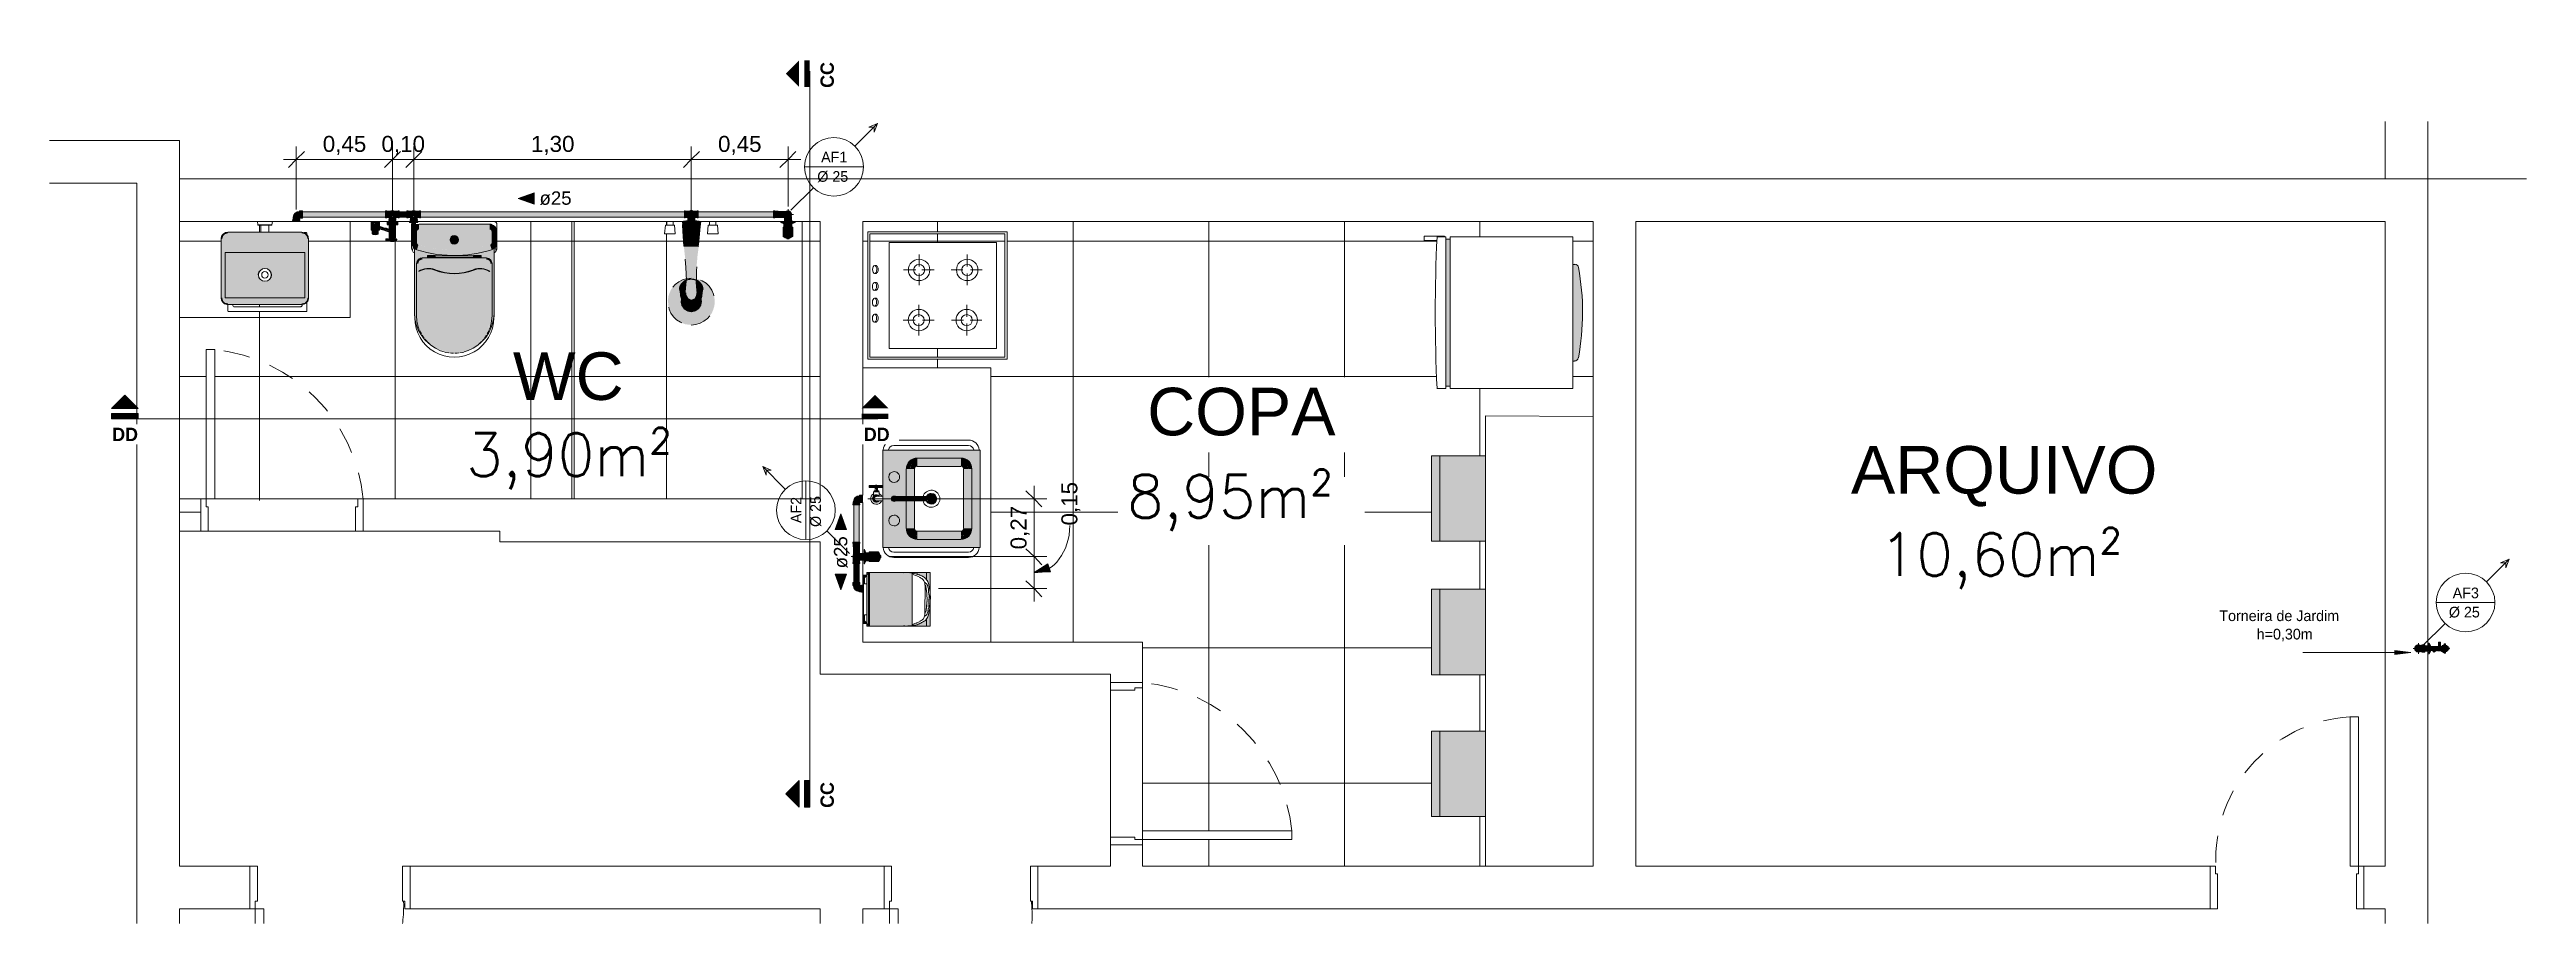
# Model space of a CAD drawing. Header units: metres. Extents: x -0.9 to 62, y -37.3 to 60.
# Drawn here: x 38.98 to 50.58, y 55.88 to 59.98 of the extents above; entities that cross this region are included whole.
import ezdxf

# ---------------------------------------------------------------- set-up
doc = ezdxf.new("R2010")
doc.units = ezdxf.units.M
doc.linetypes.add('IMPORT-HIDDEN2 _2_', pattern=[0.1875, 0.125, -0.0625])
doc.linetypes.add('Projeção', pattern=[0.003969, 0.002381, -0.001587])
for name, color, linetype, lineweight in [('A-ANNO-DIMS', 7, 'Continuous', 5), ('A-ANNO-DIMS-25', 7, 'Continuous', 5), ('A-ANNO-NOTE', 7, 'Continuous', 5), ('A-DETL', 7, 'Continuous', 5), ('A-FLOR-OVHD', 7, 'Projeção', 5), ('AL_HACHURA', 7, 'Continuous', 5), ('AL_WC-COZ-AS', 7, 'Continuous', 5), ('ARQ-COTA-50', 7, 'Continuous', 5), ('ARQ-ELEV6', 7, 'Continuous', 5), ('ARQ-hatch layout', 7, 'Continuous', 5), ('ARQ-MOB', 7, 'Continuous', 5), ('ARQ-PAR', 7, 'Continuous', 5), ('ARQ-PIS', 7, 'Continuous', 5), ('ARQ-POR', 7, 'Continuous', 5), ('ARQ-SAN', 7, 'Continuous', 5), ('ARQ-TEXTO-AMBIENTES-50', 7, 'Continuous', 5), ('ARQ-TEXTO-EQUIPO-50', 7, 'Continuous', 5), ('G-ANNO-SYMB', 7, 'Continuous', 5), ('G-ANNO-TEXT', 7, 'Continuous', 5), ('G-IMPT', 7, 'Continuous', 5), ('KIRYA - PISO', 7, 'Continuous', 5), ('P-PIPE', 7, 'Continuous', 5), ('P-PIPE-CNTR', 7, 'Continuous', 5), ('P-PIPE-IDEN', 7, 'Continuous', 5), ('P-SANR-FIXT', 7, 'Continuous', 5)]:
    doc.layers.add(name, color=color, linetype=linetype, lineweight=lineweight)
doc.layers.add('ARQ_1100_BASE_TÉRREO_GARAGEM_dwg', color=7, linetype='Continuous', lineweight=5, true_color=0x767676)
doc.styles.add('Arial_2', font='arial.ttf', dxfattribs={"height": 0.075})
doc.styles.add('Arial_3', font='arial.ttf', dxfattribs={"height": 0.0625})
doc.styles.add('Century Gothic_2', font='GOTHIC.TTF', dxfattribs={"height": 0.05})
doc.styles.add('Century Gothic_B_1', font='GOTHICB.TTF', dxfattribs={"height": 0.0625})
doc.styles.add('RomanS', font='romans__.ttf', dxfattribs={"height": 0.200498})
doc.styles.add('SansSerif', font='sanss___.ttf', dxfattribs={"height": 0.222776})
doc.dimstyles.new('Diagonal_-_2_mm_Arial_-_PRETO', dxfattribs={"dimscale": 0.3048, "dimtxt": 0.076519, "dimasz": 0.246063, "dimexe": 0.19685, "dimexo": 0.123031, "dimgap": 0.04101, "dimtad": 1, "dimrnd": 0.01, "dimzin": 0, "dimdsep": 46, "dimtxsty": 'Arial_2', "dimblk1": 'OBLIQUE', "dimblk2": 'OBLIQUE', "dimsah": 1, "dimcen": 0.09, "dimdle": 0.19685, "dimazin": 0, "dimtfac": 1, "dimtdec": 4, "dimtix": 1, "dimtmove": 0, "dimatfit": 3, "dimfxl": 1, "dimtvp": 1, "dimtolj": 1, "dimtzin": 0, "dimarcsym": 2})
doc.dimstyles.new('Diagonal_-_2_mm_Arial_-_PRETO_1', dxfattribs={"dimscale": 0.3048, "dimtxt": 0.076519, "dimasz": 0.246063, "dimexe": 0.19685, "dimexo": 0.123031, "dimgap": 0.04101, "dimtad": 1, "dimrnd": 0.01, "dimzin": 0, "dimdsep": 46, "dimtxsty": 'Arial_2', "dimblk1": 'OBLIQUE', "dimblk2": 'OBLIQUE', "dimsah": 1, "dimcen": 0.09, "dimdle": 0.19685, "dimazin": 0, "dimtfac": 1, "dimtdec": 4, "dimtix": 1, "dimtmove": 1, "dimatfit": 3, "dimfxl": 1, "dimtvp": 1, "dimtolj": 1, "dimtzin": 0, "dimarcsym": 2})
pattern_1 = [(0, (-4539.02, -1079.475), (0, 0.635), []), (90, (-4539.02, -1079.475), (-0.635, 4e-17), [])]

msp = doc.modelspace()

# ---------------------------------------------------------------- texts
at = {"layer": 'A-ANNO-NOTE', "char_height": 0.05, "attachment_point": 1, "style": 'Century Gothic_2'}
for s, insert, width in [('Ø 25', (42.577, 59.408), 0.19441), ('AF1', (42.595, 59.499), 0.14831), ('AF3', (50.236, 57.457), 0.14831), ('Ø 25', (50.218, 57.367), 0.19441)]:
    msp.add_mtext(s, dxfattribs=dict(at, insert=insert, width=width))
at = {"layer": 'A-ANNO-NOTE', "char_height": 0.05, "attachment_point": 1, "rotation": 90, "style": 'Century Gothic_2'}
for s, insert, width in [('AF2', (42.453, 57.759), 0.14831), ('Ø 25', (42.544, 57.741), 0.19441)]:
    msp.add_mtext(s, dxfattribs=dict(at, insert=insert, width=width))
at = {"layer": 'G-ANNO-TEXT', "char_height": 0.05, "attachment_point": 1, "style": 'Century Gothic_2'}
for s, insert, width in [('Torneira de Jardim', (49.143, 57.35), 0.77563), ('h=0,30m ', (49.318, 57.264), 0.37679)]:
    msp.add_mtext(s, dxfattribs=dict(at, insert=insert, width=width))
at = {"layer": 'P-PIPE-IDEN', "insert": (41.276, 59.313), "char_height": 0.0625, "width": 0.18038, "attachment_point": 1, "style": 'Arial_3'}
msp.add_mtext('ø25', dxfattribs=at)
at = {"layer": 'P-PIPE-IDEN', "insert": (42.655, 57.547), "char_height": 0.0625, "width": 0.18038, "attachment_point": 1, "rotation": 90, "style": 'Arial_3'}
msp.add_mtext('ø25', dxfattribs=at)

# ---------------------------------------------------------------- blocks, each defined once
blk = doc.blocks.new('USO_ESG_Cuba lavatório retângular - Uso geral-3263039-TÉRREO - 02')
at = {"layer": 'P-SANR-FIXT', "true_color": 0xf3f3f3}
for points in [[(-0.2, -0.082), (-0.196, -0.069), (-0.187, -0.059), (-0.173, -0.055), (-0.173, -0.05), (-0.182, -0.052), (-0.189, -0.054), (-0.196, -0.06), (-0.201, -0.066), (-0.204, -0.074), (-0.205, -0.082), (-0.201, -0.082)], [(-0.205, -0.357), (-0.2, -0.357), (-0.2, -0.082), (-0.205, -0.082), (-0.205, -0.357)], [(0.173, -0.055), (0.173, -0.05), (-0.173, -0.05), (-0.173, -0.055), (0.169, -0.055)], [(0.2, -0.082), (0.205, -0.082), (0.204, -0.073), (0.201, -0.066), (0.196, -0.06), (0.189, -0.054), (0.181, -0.051), (0.173, -0.05), (0.173, -0.055), (0.187, -0.059), (0.196, -0.069), (0.198, -0.075)], [(0.2, -0.357), (0.205, -0.357), (0.205, -0.082), (0.2, -0.082), (0.2, -0.353)], [(-0.173, -0.389), (-0.173, -0.384), (-0.187, -0.381), (-0.196, -0.371), (-0.2, -0.357), (-0.205, -0.357), (-0.204, -0.366), (-0.201, -0.373), (-0.195, -0.38), (-0.189, -0.385), (-0.181, -0.388), (-0.174, -0.389)], [(-0.173, -0.389), (0.173, -0.389), (0.173, -0.384), (-0.173, -0.384), (-0.173, -0.389)], [(0.173, -0.389), (0.182, -0.388), (0.189, -0.385), (0.196, -0.379), (0.201, -0.373), (0.204, -0.366), (0.205, -0.357), (0.2, -0.357), (0.196, -0.371), (0.187, -0.381), (0.173, -0.384), (0.173, -0.389)]]:
    blk.add_hatch(color=7, dxfattribs=at).paths.add_polyline_path(points)
h = blk.add_hatch(color=7, dxfattribs=at)
h.paths.add_polyline_path([(0.169, -0.384), (0.173, -0.384), (0.187, -0.38), (0.196, -0.371), (0.2, -0.357), (0.2, -0.082), (0.196, -0.069), (0.187, -0.059), (0.173, -0.055), (-0.173, -0.055), (-0.187, -0.059), (-0.196, -0.069), (-0.2, -0.082), (-0.2, -0.358), (-0.196, -0.371), (-0.187, -0.381), (-0.173, -0.384), (0.079, -0.384)])
h.paths.add_polyline_path([(0.079, -0.358), (-0.186, -0.358), (-0.186, -0.145), (0.187, -0.145), (0.187, -0.358), (0.169, -0.358)])
h = blk.add_hatch(color=7, dxfattribs=at)
h.paths.add_polyline_path([(-0.186, -0.358), (0.187, -0.358), (0.187, -0.145), (-0.186, -0.145), (-0.186, -0.353)])
h.paths.add_polyline_path([(0, -0.28), (-0.009, -0.279), (-0.018, -0.274), (-0.024, -0.268), (-0.026, -0.265), (-0.029, -0.26), (-0.031, -0.25), (-0.029, -0.239), (-0.023, -0.231), (-0.022, -0.23), (-0.018, -0.226), (-0.009, -0.221), (0.001, -0.22), (0.009, -0.221), (0.018, -0.226), (0.024, -0.232), (0.026, -0.236), (0.029, -0.24), (0.031, -0.25), (0.029, -0.261), (0.023, -0.269), (0.022, -0.27), (0.018, -0.274), (0.009, -0.279), (0.001, -0.28)])
h = blk.add_hatch(color=7, dxfattribs=at)
h.paths.add_polyline_path([(0.03, -0.25), (0.031, -0.25), (0.028, -0.239), (0.026, -0.236), (0.029, -0.241), (0.03, -0.247)])
h.paths.add_polyline_path([(-0.03, -0.25), (-0.029, -0.241), (-0.026, -0.235), (-0.029, -0.24), (-0.031, -0.25)])
h.paths.add_polyline_path([(0.024, -0.232), (0.023, -0.231), (0.023, -0.232)])
h = blk.add_hatch(color=7, dxfattribs=at)
h.paths.add_polyline_path([(-0.025, -0.267), (-0.029, -0.259), (-0.03, -0.25), (-0.031, -0.25), (-0.029, -0.261), (-0.025, -0.266)])
h.paths.add_polyline_path([(0.025, -0.266), (0.029, -0.26), (0.031, -0.25), (0.03, -0.25), (0.029, -0.259), (0.025, -0.265)])
at = {"layer": 'P-SANR-FIXT'}
for p, q in [((-0.205, -0.082), (-0.205, -0.357)), ((0.173, -0.05), (-0.173, -0.05)), ((0.205, -0.357), (0.205, -0.082)), ((-0.186, -0.145), (-0.186, -0.358)), ((0.187, -0.145), (-0.186, -0.145)), ((0.187, -0.358), (0.187, -0.145)), ((-0.186, -0.358), (0.187, -0.358)), ((-0.173, -0.389), (0.173, -0.389))]:
    blk.add_line(p, q, dxfattribs=at)
at = {"layer": 'P-SANR-FIXT', "flags": 128}
for points in [[(-0.173, -0.05), (-0.184, -0.052), (-0.194, -0.058), (-0.201, -0.066), (-0.205, -0.077), (-0.205, -0.082)], [(0.205, -0.082), (0.203, -0.071), (0.197, -0.061), (0.189, -0.054), (0.178, -0.051), (0.173, -0.05)], [(-0.205, -0.357), (-0.203, -0.368), (-0.197, -0.378), (-0.189, -0.385), (-0.178, -0.389), (-0.173, -0.389)], [(0.173, -0.389), (0.184, -0.387), (0.194, -0.382), (0.201, -0.373), (0.205, -0.362), (0.205, -0.357)]]:
    blk.add_lwpolyline(points, dxfattribs=at)
at = {"layer": 'P-SANR-FIXT'}
for radius, start, end in [(0.03, 360, 180), (0.03, 180, 360), (0.015, 0, 180), (0.015, 180, 0)]:
    blk.add_arc((0, -0.25), radius, start, end, dxfattribs=at)
for points, knots in [([(-0.024, -0.232), (-0.024, -0.232), (-0.023, -0.231), (-0.022, -0.23), (-0.022, -0.23)], [0.21021383, 0.21021383, 0.21021383, 0.21021383, 0.22222222, 0.2433382, 0.2433382, 0.2433382, 0.2433382]), ([(-0.031, -0.25), (-0.031, -0.248), (-0.031, -0.246), (-0.03, -0.242), (-0.029, -0.239), (-0.027, -0.236), (-0.026, -0.234), (-0.025, -0.233)], [0, 0, 0, 0, 0.0555556, 0.0833333, 0.1111111, 0.1666667, 0.1944444, 0.1944444, 0.1944444, 0.1944444]), ([(-0.025, -0.267), (-0.026, -0.266), (-0.028, -0.262), (-0.03, -0.257), (-0.031, -0.252), (-0.031, -0.25)], [0.8058571, 0.8058571, 0.8058571, 0.8058571, 0.8611111, 0.9305556, 1, 1, 1, 1]), ([(0.024, -0.268), (0.023, -0.269), (0.023, -0.269), (0.023, -0.27), (0.022, -0.27)], [0.21495278, 0.21495278, 0.21495278, 0.21495278, 0.22222222, 0.23536804, 0.23536804, 0.23536804, 0.23536804]), ([(0.026, -0.234), (0.026, -0.235), (0.028, -0.238), (0.03, -0.243), (0.031, -0.248), (0.031, -0.25)], [0.8213406, 0.8213406, 0.8213406, 0.8213406, 0.8611111, 0.9305556, 1, 1, 1, 1]), ([(0.031, -0.25), (0.031, -0.252), (0.03, -0.254), (0.03, -0.258), (0.029, -0.261), (0.027, -0.264), (0.026, -0.265), (0.026, -0.266)], [0, 0, 0, 0, 0.0555556, 0.0833333, 0.1111111, 0.1666667, 0.1774341, 0.1774341, 0.1774341, 0.1774341])]:
    blk.add_open_spline(points, degree=3, knots=knots, dxfattribs=at)
for points in [[(0.022, -0.23), (0.023, -0.231), (0.023, -0.231), (0.024, -0.232)], [(-0.022, -0.27), (-0.023, -0.27), (-0.023, -0.269), (-0.024, -0.268)]]:
    blk.add_open_spline(points, degree=3, dxfattribs=at)
blk = doc.blocks.new('USO_ESG_Sifão de Uso Geral - Sifão para lavatório-3607478-TÉRREO - 02')
at = {"layer": 'P-SANR-FIXT'}
for p, q in [((-0.033, -0.015), (-0.035, 0)), ((0, 0), (-0.035, 0)), ((0.035, 0), (0, 0)), ((0.035, 0), (0.033, -0.015)), ((0, -0.015), (-0.033, -0.015)), ((0, -0.017), (-0.031, -0.017)), ((-0.019, -0.017), (-0.019, -0.05)), ((0.033, -0.015), (0, -0.015)), ((0.031, -0.017), (0, -0.017)), ((0.019, -0.05), (0.019, -0.017))]:
    blk.add_line(p, q, dxfattribs=at)
at = {"layer": 'P-SANR-FIXT', "flags": 128}
for points in [[(-0.031, -0.017), (-0.033, -0.015), (-0.033, -0.015)], [(0.033, -0.015), (0.032, -0.017), (0.031, -0.017)]]:
    blk.add_lwpolyline(points, dxfattribs=at)
blk = doc.blocks.new('Cuba para Pia de Cozinha - Standard-2652003-TÉRREO - 02')
at = {"layer": 'P-SANR-FIXT', "true_color": 0x7f7f7f}
h = blk.add_hatch(color=8, dxfattribs=at)
h.paths.add_polyline_path([(-0.228, 0.227), (-0.228, -0.228), (0.228, -0.228), (0.228, 0.227), (-0.127, 0.227)])
h.paths.add_polyline_path([(-0.19, 0.051), (-0.19, 0.066), (-0.189, 0.076), (-0.186, 0.085), (-0.182, 0.094), (-0.175, 0.102), (-0.168, 0.108), (-0.159, 0.113), (-0.149, 0.116), (-0.139, 0.117), (-0.009, 0.117), (-0.009, 0.163), (-0.01, 0.166), (-0.011, 0.168), (-0.013, 0.174), (-0.011, 0.179), (-0.008, 0.184), (-0.003, 0.186), (0.003, 0.186), (0.008, 0.183), (0.011, 0.179), (0.013, 0.174), (0.011, 0.168), (0.009, 0.166), (0.01, 0.154), (0.009, 0.117), (0.14, 0.117), (0.15, 0.116), (0.159, 0.113), (0.168, 0.108), (0.176, 0.102), (0.182, 0.094), (0.187, 0.085), (0.19, 0.076), (0.191, 0.066), (0.191, -0.139), (0.19, -0.149), (0.187, -0.158), (0.182, -0.167), (0.175, -0.175), (0.168, -0.181), (0.159, -0.186), (0.15, -0.189), (0.14, -0.19), (-0.139, -0.19), (-0.149, -0.189), (-0.159, -0.186), (-0.168, -0.181), (-0.175, -0.175), (-0.182, -0.167), (-0.186, -0.158), (-0.189, -0.149), (-0.19, -0.139), (-0.19, -0.039)])
h.paths.add_polyline_path([(-0.127, 0.174), (-0.124, 0.185), (-0.117, 0.194), (-0.107, 0.199), (-0.096, 0.199), (-0.086, 0.194), (-0.079, 0.185), (-0.076, 0.174), (-0.079, 0.163), (-0.086, 0.154), (-0.096, 0.149), (-0.107, 0.149), (-0.117, 0.154), (-0.124, 0.163)])
h.paths.add_polyline_path([(0.076, 0.174), (0.079, 0.185), (0.086, 0.194), (0.096, 0.199), (0.107, 0.199), (0.117, 0.194), (0.124, 0.185), (0.127, 0.174), (0.124, 0.163), (0.117, 0.154), (0.107, 0.149), (0.096, 0.149), (0.086, 0.154), (0.079, 0.163)])
for points in [[(-0.19, 0.066), (-0.174, 0.066), (-0.173, 0.075), (-0.169, 0.083), (-0.163, 0.09), (-0.157, 0.096), (-0.148, 0.099), (-0.139, 0.1), (-0.139, 0.117), (-0.15, 0.116), (-0.16, 0.112), (-0.168, 0.108), (-0.176, 0.101), (-0.182, 0.093), (-0.187, 0.085), (-0.189, 0.076), (-0.19, 0.074)], [(-0.013, 0.174), (-0.011, 0.168), (-0.009, 0.166), (-0.009, 0.168), (-0.009, 0.176), (-0.007, 0.18), (-0.004, 0.182), (0, 0.183), (0.004, 0.182), (0.007, 0.18), (0.009, 0.176), (0.009, 0.168), (0.01, 0.166), (0.011, 0.168), (0.013, 0.174), (0.011, 0.179), (0.008, 0.184), (0.003, 0.186), (-0.003, 0.186), (-0.008, 0.183), (-0.011, 0.179), (-0.013, 0.175)], [(-0.01, 0.159), (-0.009, 0.11), (0, 0.11), (0, 0.183), (-0.004, 0.182), (-0.007, 0.18), (-0.009, 0.176), (-0.009, 0.168), (-0.009, 0.162), (-0.009, 0.16)], [(0, 0.183), (0, 0.11), (0.009, 0.11), (0.009, 0.162), (0.009, 0.168), (0.009, 0.176), (0.007, 0.18), (0.004, 0.182), (0.003, 0.183)], [(0.14, 0.116), (0.14, 0.1), (0.149, 0.099), (0.157, 0.096), (0.164, 0.09), (0.169, 0.083), (0.173, 0.074), (0.174, 0.066), (0.191, 0.066), (0.189, 0.076), (0.186, 0.086), (0.182, 0.094), (0.175, 0.103), (0.167, 0.109), (0.159, 0.113), (0.15, 0.116), (0.14, 0.117)], [(-0.19, -0.039), (-0.19, -0.139), (-0.174, -0.139), (-0.174, 0.066), (-0.19, 0.066), (-0.19, 0.051)], [(-0.174, 0.066), (-0.155, 0.066), (-0.154, 0.072), (-0.15, 0.077), (-0.145, 0.08), (-0.139, 0.081), (-0.139, 0.1), (-0.149, 0.099), (-0.157, 0.096), (-0.164, 0.09), (-0.169, 0.082), (-0.173, 0.074), (-0.173, 0.073)], [(-0.174, -0.039), (-0.174, -0.139), (-0.155, -0.139), (-0.155, 0.066), (-0.174, 0.066), (-0.174, 0.051)], [(-0.155, 0.066), (-0.152, 0.066), (-0.151, 0.071), (-0.148, 0.075), (-0.144, 0.078), (-0.139, 0.079), (-0.139, 0.081), (-0.145, 0.08), (-0.15, 0.077), (-0.154, 0.072), (-0.154, 0.069)], [(-0.155, -0.139), (-0.152, -0.139), (-0.152, 0.066), (-0.155, 0.066), (-0.155, -0.132)], [(-0.025, 0), (-0.025, -0.007), (-0.022, -0.013), (-0.018, -0.018), (-0.013, -0.022), (-0.007, -0.025), (0, -0.025), (0.007, -0.025), (0.013, -0.022), (0.018, -0.018), (0.022, -0.013), (0.025, -0.007), (0.025, 0), (0.025, 0.007), (0.022, 0.013), (0.018, 0.018), (0.013, 0.022), (0.009, 0.023), (0.009, 0.022), (0.007, 0.019), (0.004, 0.016), (0, 0.015), (-0.004, 0.016), (-0.008, 0.019), (-0.009, 0.022), (-0.01, 0.023), (-0.013, 0.022), (-0.018, 0.018), (-0.022, 0.013), (-0.025, 0.006)], [(-0.01, 0.047), (-0.009, 0.022), (-0.007, 0.019), (-0.004, 0.016), (0, 0.015), (0, 0.088), (-0.009, 0.088), (-0.01, 0.047)], [(-0.009, 0.1), (-0.009, 0.088), (0, 0.088), (0, 0.11), (-0.009, 0.11), (-0.009, 0.1)], [(0, 0.1), (0, 0.088), (0.009, 0.088), (0.009, 0.11), (0, 0.11), (0, 0.1)], [(0, 0.074), (0, 0.015), (0.004, 0.016), (0.007, 0.019), (0.009, 0.023), (0.01, 0.032), (0.009, 0.088), (0, 0.088), (0, 0.079)], [(0.14, 0.1), (0.14, 0.081), (0.146, 0.08), (0.151, 0.077), (0.154, 0.072), (0.155, 0.066), (0.174, 0.066), (0.173, 0.075), (0.169, 0.083), (0.164, 0.09), (0.156, 0.096), (0.149, 0.099), (0.146, 0.099)], [(0.14, 0.08), (0.14, 0.079), (0.145, 0.078), (0.149, 0.075), (0.151, 0.071), (0.153, 0.066), (0.155, 0.066), (0.154, 0.072), (0.151, 0.077), (0.146, 0.08), (0.14, 0.081), (0.14, 0.081)], [(0.152, 0.066), (0.153, -0.139), (0.155, -0.139), (0.155, 0.066), (0.153, 0.066)], [(0.155, 0.066), (0.155, -0.139), (0.174, -0.139), (0.174, 0.066), (0.159, 0.066)], [(0.174, -0.039), (0.174, -0.139), (0.191, -0.139), (0.191, 0.066), (0.174, 0.066), (0.174, 0.051)], [(-0.19, -0.139), (-0.189, -0.149), (-0.186, -0.159), (-0.181, -0.167), (-0.175, -0.175), (-0.166, -0.182), (-0.159, -0.186), (-0.149, -0.189), (-0.139, -0.19), (-0.139, -0.173), (-0.149, -0.172), (-0.157, -0.168), (-0.164, -0.162), (-0.169, -0.156), (-0.173, -0.148), (-0.174, -0.139), (-0.189, -0.139)], [(-0.174, -0.139), (-0.172, -0.148), (-0.169, -0.156), (-0.164, -0.163), (-0.156, -0.169), (-0.148, -0.172), (-0.139, -0.173), (-0.139, -0.154), (-0.146, -0.153), (-0.15, -0.15), (-0.154, -0.145), (-0.155, -0.139), (-0.173, -0.139)], [(-0.155, -0.139), (-0.154, -0.145), (-0.15, -0.15), (-0.145, -0.153), (-0.139, -0.154), (-0.139, -0.151), (-0.144, -0.15), (-0.148, -0.148), (-0.151, -0.144), (-0.152, -0.139), (-0.154, -0.139)], [(-0.139, -0.153), (-0.139, -0.154), (0.14, -0.154), (0.14, -0.151), (-0.139, -0.151)], [(-0.139, -0.154), (-0.139, -0.173), (0.14, -0.173), (0.14, -0.154), (-0.111, -0.154)], [(-0.139, -0.173), (-0.139, -0.19), (0.14, -0.19), (0.14, -0.173), (-0.111, -0.173)], [(0.14, -0.153), (0.14, -0.154), (0.146, -0.153), (0.151, -0.15), (0.154, -0.145), (0.155, -0.139), (0.152, -0.139), (0.151, -0.144), (0.149, -0.148), (0.145, -0.15), (0.14, -0.151), (0.14, -0.153)], [(0.14, -0.173), (0.149, -0.171), (0.157, -0.168), (0.164, -0.163), (0.17, -0.155), (0.173, -0.148), (0.174, -0.139), (0.155, -0.139), (0.154, -0.145), (0.151, -0.15), (0.146, -0.153), (0.14, -0.154), (0.14, -0.172)], [(0.14, -0.19), (0.15, -0.188), (0.16, -0.185), (0.168, -0.181), (0.177, -0.174), (0.182, -0.167), (0.187, -0.158), (0.19, -0.149), (0.191, -0.139), (0.174, -0.139), (0.172, -0.148), (0.169, -0.156), (0.163, -0.163), (0.157, -0.168), (0.149, -0.172), (0.14, -0.173), (0.14, -0.189)]]:
    blk.add_hatch(color=8, dxfattribs=at).paths.add_polyline_path(points)
h = blk.add_hatch(color=8, dxfattribs=at)
h.paths.add_polyline_path([(-0.139, 0.106), (-0.139, 0.1), (-0.009, 0.1), (-0.009, 0.117), (-0.139, 0.117), (-0.139, 0.107)])
h.paths.add_polyline_path([(0.009, 0.1), (0.14, 0.1), (0.14, 0.117), (0.009, 0.117), (0.009, 0.11)])
h = blk.add_hatch(color=8, dxfattribs=at)
h.paths.add_polyline_path([(-0.127, 0.174), (-0.124, 0.163), (-0.117, 0.154), (-0.107, 0.149), (-0.096, 0.149), (-0.086, 0.154), (-0.079, 0.163), (-0.076, 0.174), (-0.079, 0.185), (-0.086, 0.194), (-0.096, 0.199), (-0.107, 0.199), (-0.117, 0.194), (-0.124, 0.185)])
h.paths.add_polyline_path([(0.076, 0.174), (0.079, 0.163), (0.086, 0.154), (0.096, 0.149), (0.107, 0.149), (0.117, 0.154), (0.124, 0.163), (0.127, 0.174), (0.124, 0.185), (0.117, 0.194), (0.107, 0.199), (0.096, 0.199), (0.086, 0.194), (0.079, 0.185), (0.078, 0.182)])
h = blk.add_hatch(color=8, dxfattribs=at)
h.paths.add_polyline_path([(-0.139, 0.085), (-0.139, 0.081), (-0.009, 0.081), (-0.009, 0.1), (-0.139, 0.1), (-0.139, 0.085)])
h.paths.add_polyline_path([(0.009, 0.1), (0.009, 0.081), (0.14, 0.081), (0.14, 0.1), (0.123, 0.1)])
h = blk.add_hatch(color=8, dxfattribs=at)
h.paths.add_polyline_path([(-0.139, 0.081), (-0.139, 0.079), (-0.009, 0.079), (-0.009, 0.081), (-0.139, 0.081)])
h.paths.add_polyline_path([(0.009, 0.081), (0.009, 0.079), (0.14, 0.079), (0.14, 0.081), (0.009, 0.081)])
at = {"layer": 'P-SANR-FIXT'}
for p, q in [((0.228, 0.227), (-0.228, 0.227)), ((-0.228, 0.227), (-0.228, -0.228)), ((-0.139, 0.117), (-0.009, 0.117)), ((0.009, 0.117), (0.14, 0.117)), ((0.228, -0.228), (0.228, 0.227)), ((-0.19, -0.139), (-0.19, 0.066)), ((-0.152, 0.066), (-0.152, -0.139)), ((-0.009, 0.079), (-0.139, 0.079)), ((-0.01, 0.11), (-0.01, 0.088)), ((0.14, 0.079), (0.009, 0.079)), ((0.01, 0.088), (0.01, 0.11)), ((0.152, -0.139), (0.152, 0.066)), ((0.191, 0.066), (0.191, -0.139)), ((-0.228, -0.228), (0.228, -0.228)), ((-0.139, -0.151), (0.14, -0.151)), ((0.14, -0.19), (-0.139, -0.19))]:
    blk.add_line(p, q, dxfattribs=at)
at = {"layer": 'P-SANR-FIXT', "flags": 128}
for points in [[(-0.01, 0.174), (-0.01, 0.172), (-0.01, 0.166), (-0.01, 0.157), (-0.01, 0.145), (-0.01, 0.13), (-0.01, 0.115), (-0.01, 0.11)], [(0.01, 0.11), (0.01, 0.126), (0.01, 0.141), (0.01, 0.154), (0.01, 0.164), (0.01, 0.171), (0.01, 0.174), (0.01, 0.174)], [(-0.01, 0.088), (-0.01, 0.072), (-0.01, 0.058), (-0.01, 0.045), (-0.01, 0.035), (-0.01, 0.028), (-0.01, 0.025), (-0.01, 0.025)], [(0.01, 0.025), (0.01, 0.027), (0.01, 0.032), (0.01, 0.042), (0.01, 0.054), (0.01, 0.068), (0.01, 0.083), (0.01, 0.088)]]:
    blk.add_lwpolyline(points, dxfattribs=at)
at = {"layer": 'P-SANR-FIXT'}
for centre, radius, start, end in [((-0.139, 0.066), 0.0508, 90, 180), ((-0.102, 0.174), 0.0254, 360, 180), ((-0.102, 0.174), 0.0254, 180, 0), ((0, 0.174), 0.0127, 360, 180), ((0, 0.174), 0.0127, 180, 221.258), ((0, 0.174), 0.0127, 318.742, 0), ((0.102, 0.174), 0.0254, 360, 180), ((0.102, 0.174), 0.0254, 180, 0), ((0.14, 0.066), 0.0508, 0, 90), ((-0.139, 0.066), 0.0127, 90, 180), ((0, 0), 0.0254, 111.73, 180), ((0, 0), 0.0254, 360, 68.27), ((0.14, 0.066), 0.0127, 360, 90), ((0, 0), 0.0254, 180, 360), ((-0.139, -0.139), 0.0508, 180, 270), ((-0.139, -0.139), 0.0127, 180, 270), ((0.14, -0.139), 0.0127, 270, 360), ((0.14, -0.139), 0.0508, 270, 0)]:
    blk.add_arc(centre, radius, start, end, dxfattribs=at)
blk = doc.blocks.new('UT_Purificador de água para cozinha - UT_Purificador de água para cozinha-3520486-TÉRREO - 02')
at = {"layer": 'G-IMPT', "true_color": 0xfafafa}
for points in [[(-0.125, -0.019), (-0.125, -0.231), (0.125, -0.231), (0.125, -0.019), (-0.11, -0.019)], [(-0.11, -0.009), (-0.11, -0.015), (-0.108, -0.013), (-0.101, -0.009), (-0.1, -0.008), (-0.11, -0.008)], [(0.1, -0.008), (0.105, -0.011), (0.108, -0.013), (0.11, -0.015), (0.11, -0.008), (0.1, -0.008)]]:
    blk.add_hatch(color=7, dxfattribs=at).paths.add_polyline_path(points)
h = blk.add_hatch(color=7, dxfattribs=at)
h.paths.add_polyline_path([(-0.113, -0.019), (-0.113, -0.019), (-0.113, -0.018), (-0.11, -0.015), (-0.11, -0.008), (-0.099, -0.008), (-0.097, -0.007), (-0.094, -0.006), (-0.091, -0.004), (-0.088, -0.004), (-0.113, -0.004), (-0.113, -0.018)])
h.paths.add_polyline_path([(0.087, -0.004), (0.091, -0.004), (0.097, -0.007), (0.1, -0.008), (0.11, -0.008), (0.111, -0.015), (0.113, -0.018), (0.113, -0.004), (0.091, -0.004)])
h = blk.add_hatch(color=7, dxfattribs=at)
h.paths.add_polyline_path([(-0.05, 0), (-0.05, -0.004), (-0.048, -0.004), (-0.048, 0)])
h.paths.add_polyline_path([(-0.041, 0), (-0.041, -0.004), (-0.039, -0.004), (-0.039, 0), (-0.039, 0)])
h = blk.add_hatch(color=7, dxfattribs=at)
h.paths.add_polyline_path([(-0.125, -0.231), (-0.125, -0.299), (-0.092, -0.299), (-0.095, -0.297), (-0.1, -0.291), (-0.102, -0.289), (-0.107, -0.28), (-0.115, -0.264), (-0.115, -0.262), (-0.119, -0.253), (-0.122, -0.244), (-0.123, -0.237), (-0.124, -0.231), (-0.124, -0.231)])
h.paths.add_polyline_path([(0.093, -0.299), (0.125, -0.299), (0.125, -0.231), (0.124, -0.231), (0.123, -0.237), (0.12, -0.247), (0.119, -0.253), (0.114, -0.265), (0.112, -0.271), (0.105, -0.284), (0.102, -0.288), (0.099, -0.293), (0.094, -0.297)])
h = blk.add_hatch(color=7, dxfattribs=at)
h.paths.add_polyline_path([(-0.125, -0.311), (-0.125, -0.316), (-0.01, -0.316), (-0.022, -0.316), (-0.029, -0.315), (-0.044, -0.313), (-0.059, -0.311), (-0.069, -0.309), (-0.078, -0.306), (-0.083, -0.304), (-0.087, -0.302), (-0.092, -0.299), (-0.125, -0.299)])
h.paths.add_polyline_path([(0.005, -0.316), (0.125, -0.316), (0.125, -0.299), (0.093, -0.299), (0.091, -0.3), (0.088, -0.302), (0.079, -0.306), (0.066, -0.309), (0.059, -0.311), (0.05, -0.313), (0.037, -0.314), (0.02, -0.316), (0.008, -0.316)])
at = {"layer": 'P-SANR-FIXT', "true_color": 0x7f7f7f}
blk.add_hatch(color=8, dxfattribs=at).paths.add_polyline_path([(0.038, 0), (0.038, -0.004), (0.063, -0.004), (0.063, 0), (0.038, 0)])
at = {"layer": 'G-IMPT'}
for p, q in [((0.087, -0.004), (-0.087, -0.004)), ((-0.072, -0.017), (-0.072, -0.019)), ((0.072, -0.017), (0.072, -0.019))]:
    blk.add_line(p, q, dxfattribs=at)
at = {"layer": 'G-IMPT', "flags": 128}
for points in [[(-0.048, 0), (-0.048, -0.004), (-0.041, -0.004), (-0.041, 0)], [(-0.123, -0.027), (-0.125, -0.031), (0.125, -0.031), (0.123, -0.027)], [(0.125, -0.19), (0.125, -0.031), (-0.125, -0.031), (-0.125, -0.191)], [(-0.114, -0.019), (-0.123, -0.027), (0.123, -0.027), (0.114, -0.019)], [(-0.113, -0.019), (-0.111, -0.019), (-0.1, -0.008), (-0.073, -0.008), (-0.072, -0.019)], [(-0.072, -0.019), (-0.073, -0.008), (-0.1, -0.008), (-0.11, -0.019)], [(0.072, -0.019), (0.073, -0.008), (0.1, -0.008), (0.111, -0.019), (0.113, -0.019)], [(0.072, -0.019), (0.11, -0.019), (0.1, -0.008), (0.073, -0.008)]]:
    blk.add_lwpolyline(points, dxfattribs=at)
at = {"layer": 'G-IMPT'}
for centre, radius, start, end in [((-0.098, -0.027), 0.0169, 125.6576, 152.0317), ((-0.056, -0.086), 0.0896, 120.5952, 125.6576), ((-0.082, -0.042), 0.0389, 109.1301, 120.5952), ((-0.078, -0.052), 0.0488, 99.9782, 109.1301), ((0.078, -0.052), 0.0488, 70.8699, 80.0218), ((0.082, -0.042), 0.0389, 59.4048, 70.8699), ((0.056, -0.086), 0.0896, 54.3424, 59.4048), ((0.098, -0.027), 0.0169, 27.9683, 54.3424), ((0.114, -0.204), 0.239, 176.7488, 179.9371), ((0.17, -0.204), 0.295, 179.9371, 182.5246), ((0.074, -0.208), 0.199, 182.5246, 186.3633), ((-0.005, -0.217), 0.119, 186.3633, 192.7787), ((-0.101, -0.242), 0.0203, 148.1321, 166.4562), ((-0.101, -0.242), 0.0203, 148.1321, 166.4562), ((0.068, -0.172), 0.195, 197.7129, 203.0469), ((0.068, -0.172), 0.195, 197.7129, 203.0469), ((-0.187, -0.133), 0.321, 340.5916, 342.2178), ((-0.187, -0.133), 0.321, 340.5916, 342.2178), ((0.104, -0.241), 0.0174, 12.6825, 33.212), ((0.104, -0.241), 0.0174, 12.6825, 33.212), ((0.02, -0.218), 0.105, 346.2624, 353.4819), ((-0.042, -0.211), 0.167, 353.4819, 358.0233), ((-0.137, -0.204), 0.262, 0.1588, 3.0469), ((-0.23, -0.205), 0.355, 358.0233, 0.1588), ((-0.101, -0.242), 0.0207, 166.4562, 184.3772), ((-0.101, -0.242), 0.0207, 166.4562, 184.3772), ((-0.024, -0.222), 0.1, 192.7787, 204.0958), ((0.171, -0.134), 0.314, 204.0958, 207.7162), ((0.065, -0.173), 0.193, 203.0469, 208.4477), ((0.065, -0.173), 0.193, 203.0469, 208.4477), ((0.046, -0.2), 0.172, 207.7162, 211.0341), ((0.127, -0.14), 0.263, 208.4477, 210.4474), ((0.127, -0.14), 0.263, 208.4477, 210.4474), ((-0.074, -0.272), 0.0329, 211.0341, 228.2718), ((-0.052, -0.245), 0.0556, 210.4474, 219.8856), ((-0.052, -0.245), 0.0556, 210.4474, 219.8856), ((-0.072, -0.262), 0.0288, 219.8856, 238.0297), ((-0.072, -0.262), 0.0288, 219.8856, 238.0297), ((-0.07, -0.267), 0.0389, 228.2718, 242.8835), ((-0.075, -0.265), 0.0247, 238.0297, 259.0732), ((-0.075, -0.265), 0.0247, 238.0297, 259.0732), ((-0.057, -0.244), 0.0653, 242.8835, 251.6166), ((-0.065, -0.217), 0.0735, 258.5339, 262.9955), ((-0.048, -0.274), 0.0345, 206.7399, 215.6595), ((-0.065, -0.217), 0.0735, 258.5339, 262.9955), ((-0.048, -0.274), 0.0345, 206.7399, 215.6595), ((-0.046, -0.21), 0.101, 251.6166, 257.2472), ((-0.051, -0.275), 0.0319, 215.6595, 225.2947), ((-0.051, -0.275), 0.0319, 215.6595, 225.2947), ((-0.065, -0.217), 0.0734, 262.9955, 267.4603), ((-0.065, -0.217), 0.0734, 262.9955, 267.4603), ((-0.061, -0.286), 0.0172, 225.2947, 243.1145), ((-0.061, -0.286), 0.0172, 225.2947, 243.1145), ((-0.054, -0.273), 0.0314, 243.1145, 252.9186), ((-0.054, -0.273), 0.0314, 243.1145, 252.9186), ((0.012, 0.045), 0.363, 257.2472, 258.8183), ((-0.003, 2.277), 2.568, 268.5421, 270.0595), ((-0.055, -0.275), 0.0199, 230.6256, 255.5057), ((-0.055, -0.275), 0.0199, 230.6256, 255.4252), ((-0.003, 2.277), 2.568, 268.5421, 270.0595), ((-0.037, -0.217), 0.0901, 252.9186, 259.7345), ((-0.037, -0.217), 0.0901, 252.9186, 259.7345), ((-0.035, -0.195), 0.103, 255.5057, 260.4079), ((-0.035, -0.197), 0.101, 255.4252, 260.3854), ((0.002, -0.004), 0.312, 258.8183, 260.6412), ((0.027, 0.136), 0.448, 259.7345, 261.1055), ((0.027, 0.136), 0.448, 259.7345, 261.1055), ((0.018, 0.118), 0.42, 260.4079, 261.5957), ((0.018, 0.113), 0.415, 260.3854, 261.5814), ((0.001, -0.009), 0.308, 260.6412, 262.4904), ((-0.003, -0.024), 0.277, 261.5957, 263.3984), ((-0.002, -0.022), 0.279, 261.5814, 263.3623), ((-0.005, -0.069), 0.242, 261.1055, 266.182), ((-0.005, -0.069), 0.242, 261.1055, 266.182), ((0.001, -0.012), 0.304, 262.4904, 266.2194), ((-0.006, -0.049), 0.251, 263.3623, 265.3395), ((-0.006, -0.05), 0.251, 263.3984, 265.3886), ((0, 0.017), 0.318, 265.3886, 266.9569), ((-0.001, 0.012), 0.313, 265.3395, 266.9253), ((0, 0.01), 0.32, 266.182, 270.018), ((0, 0.01), 0.32, 266.182, 270.018), ((0, -0.017), 0.299, 266.2194, 270.0144), ((0.081, 1.548), 1.851, 266.9569, 267.2266), ((0.079, 1.484), 1.787, 266.9253, 267.2032), ((0.001, -0.112), 0.189, 267.2032, 269.8283), ((0, -0.118), 0.183, 267.2266, 269.9561), ((-0.005, 4.867), 5.159, 270.0595, 270.815), ((-0.005, 4.867), 5.159, 270.0595, 270.815), ((0.001, -0.018), 0.283, 269.9561, 273.4883), ((0.001, -0.027), 0.274, 269.8283, 273.4491), ((0, 0.022), 0.333, 270.018, 273.7056), ((0, 0.022), 0.333, 270.018, 273.7056), ((0, -0.007), 0.31, 270.0144, 273.6795), ((0, -0.006), 0.295, 273.4491, 276.8181), ((0, -0.012), 0.289, 273.4883, 276.9399), ((-0.002, 0.022), 0.339, 273.6795, 277.0333), ((0.006, -0.076), 0.234, 273.7056, 278.9491), ((0.006, -0.076), 0.234, 273.7056, 278.9491), ((0.002, -0.023), 0.278, 276.9399, 278.7389), ((0.003, -0.032), 0.269, 276.8181, 278.6671), ((0.007, -0.051), 0.265, 277.0333, 281.3228), ((-0.109, 0.698), 1.007, 278.6671, 279.1605), ((-0.06, 0.347), 0.663, 278.9491, 279.8777), ((-0.06, 0.347), 0.663, 278.9491, 279.8777), ((-0.133, 0.85), 1.161, 278.7389, 279.169), ((0.02, -0.094), 0.205, 279.169, 280.3968), ((-0.001, 0.032), 0.333, 279.1605, 279.9115), ((0.04, -0.228), 0.0794, 279.8777, 287.6191), ((0.04, -0.228), 0.0794, 279.8777, 287.6191), ((0.05, -0.258), 0.038, 279.9115, 286.4897), ((0.05, -0.262), 0.0344, 280.3968, 287.6935), ((0.031, -0.169), 0.145, 281.3228, 289.1503), ((0.053, -0.271), 0.0246, 286.4897, 296.5757), ((0.053, -0.271), 0.0246, 287.6935, 297.8037), ((0.046, -0.256), 0.0421, 296.5757, 302.4772), ((0.054, -0.271), 0.0334, 287.6191, 296.8348), ((0.054, -0.271), 0.0334, 287.6191, 296.8348), ((0.044, -0.254), 0.0443, 297.8037, 303.432), ((0.047, -0.259), 0.0385, 302.9449, 303.432), ((0.047, -0.257), 0.0401, 302.4772, 302.9449), ((0.065, -0.222), 0.0692, 272.8145, 277.2452), ((0.065, -0.222), 0.0692, 272.8145, 277.2452), ((0.061, -0.286), 0.0174, 296.8348, 314.4803), ((0.061, -0.286), 0.0174, 296.8348, 314.4803), ((0.052, -0.277), 0.0297, 314.4803, 324.8713), ((0.052, -0.277), 0.0297, 314.4803, 324.8713), ((0.065, -0.222), 0.0692, 277.2452, 281.6772), ((0.065, -0.222), 0.0692, 277.2452, 281.6772), ((0.044, -0.271), 0.0398, 324.8713, 332.6342), ((0.044, -0.271), 0.0398, 324.8713, 332.6342), ((0.075, -0.265), 0.0246, 281.0771, 302.2826), ((0.075, -0.265), 0.0246, 281.0771, 302.2826), ((0.05, -0.223), 0.0876, 289.1503, 295.6695), ((0.071, -0.26), 0.0304, 302.2826, 319.5257), ((0.071, -0.26), 0.0304, 302.2826, 319.5257), ((0.075, -0.275), 0.0294, 295.6695, 314.9152), ((0.059, -0.25), 0.0468, 319.5257, 330.7152), ((0.059, -0.25), 0.0468, 319.5257, 330.7152), ((0.062, -0.263), 0.0474, 314.9152, 326.9527), ((-0.26, -0.071), 0.412, 330.7152, 331.989), ((-0.26, -0.071), 0.412, 330.7152, 331.989), ((-0.002, -0.221), 0.124, 326.9527, 331.5776), ((-0.425, 0.017), 0.6, 331.989, 332.8603), ((-0.425, 0.017), 0.6, 331.989, 332.8603), ((-0.038, -0.202), 0.165, 331.5776, 338.4858), ((-0.012, -0.195), 0.135, 332.8603, 336.7223), ((-0.012, -0.195), 0.135, 332.8603, 336.7223), ((-0.012, -0.195), 0.135, 336.7223, 340.5916), ((-0.012, -0.195), 0.135, 336.7223, 340.5916), ((-0.021, -0.208), 0.146, 338.4858, 346.2624), ((0.097, -0.242), 0.025, 358.3259, 12.6825), ((0.097, -0.242), 0.025, 358.3259, 12.6825)]:
    blk.add_arc(centre, radius, start, end, dxfattribs=at)
at = {"layer": 'P-SANR-FIXT'}
for p, q in [((-0.05, 0), (-0.048, 0)), ((-0.05, -0.004), (-0.05, 0)), ((-0.041, 0), (-0.048, 0)), ((-0.048, 0), (-0.048, -0.004)), ((-0.041, 0), (-0.039, 0)), ((-0.039, 0), (-0.039, -0.004)), ((-0.125, -0.019), (0.125, -0.019)), ((-0.125, -0.019), (-0.125, -0.231)), ((-0.123, -0.027), (-0.125, -0.031)), ((-0.125, -0.031), (-0.125, -0.19)), ((-0.113, -0.018), (-0.123, -0.027)), ((-0.113, -0.004), (-0.087, -0.004)), ((-0.113, -0.019), (-0.113, -0.004)), ((-0.11, -0.008), (-0.1, -0.008)), ((-0.11, -0.015), (-0.11, -0.008)), ((-0.048, -0.004), (-0.087, -0.004)), ((-0.041, -0.004), (-0.041, 0)), ((0.087, -0.004), (-0.041, -0.004)), ((0.038, 0), (0.038, -0.004)), ((0.063, -0.004), (0.063, 0)), ((0.087, -0.004), (0.113, -0.004)), ((0.1, -0.008), (0.11, -0.008)), ((0.11, -0.008), (0.11, -0.015)), ((0.113, -0.004), (0.113, -0.019)), ((0.123, -0.027), (0.113, -0.018)), ((0.125, -0.031), (0.123, -0.027)), ((0.125, -0.019), (0.125, -0.231)), ((0.125, -0.19), (0.125, -0.031)), ((-0.125, -0.231), (0.125, -0.231)), ((-0.125, -0.299), (-0.125, -0.316)), ((-0.125, -0.299), (-0.092, -0.299)), ((-0.125, -0.316), (-0.004, -0.316)), ((-0.119, -0.254), (-0.119, -0.252)), ((-0.116, -0.26), (-0.119, -0.254)), ((0.005, -0.316), (0.125, -0.316)), ((0.093, -0.299), (0.125, -0.299)), ((0.125, -0.299), (0.125, -0.316))]:
    blk.add_line(p, q, dxfattribs=at)
at = {"layer": 'P-SANR-FIXT', "flags": 128}
for points in [[(-0.125, -0.231), (-0.125, -0.265), (-0.125, -0.299)], [(-0.029, -0.231), (-0.001, -0.231), (0.027, -0.231)], [(0.125, -0.231), (0.125, -0.265), (0.125, -0.299)]]:
    blk.add_lwpolyline(points, dxfattribs=at)
at = {"layer": 'P-SANR-FIXT'}
for centre, radius, start, end in [((-0.098, -0.027), 0.0169, 125.6576, 149.7182), ((-0.056, -0.086), 0.0896, 120.5952, 125.6576), ((-0.082, -0.042), 0.0389, 109.1301, 120.5952), ((-0.078, -0.052), 0.0488, 99.9782, 109.1301), ((0.078, -0.052), 0.0488, 70.8699, 80.0218), ((0.082, -0.042), 0.0389, 59.4048, 70.8699), ((0.056, -0.086), 0.0896, 54.3424, 59.4048), ((0.098, -0.027), 0.0169, 30.2955, 54.3424), ((0.114, -0.204), 0.239, 176.6979, 179.9371), ((0.17, -0.204), 0.295, 179.9371, 182.5246), ((0.074, -0.208), 0.199, 182.5246, 186.3633), ((-0.005, -0.217), 0.119, 186.3633, 192.7787), ((0.02, -0.218), 0.105, 346.2624, 353.4819), ((-0.042, -0.211), 0.167, 353.4819, 358.0233), ((-0.137, -0.204), 0.262, 0.1588, 3.0469), ((-0.23, -0.205), 0.355, 358.0233, 0.1588), ((-0.024, -0.222), 0.1, 192.7787, 204.0958), ((0.171, -0.134), 0.314, 204.0958, 207.7162), ((0.046, -0.2), 0.172, 207.7162, 211.0341), ((-0.074, -0.272), 0.0329, 211.0341, 228.2718), ((-0.07, -0.267), 0.0389, 228.2718, 242.8835), ((-0.057, -0.244), 0.0653, 242.8835, 251.6166), ((-0.046, -0.21), 0.101, 251.6166, 257.2472), ((0.012, 0.045), 0.363, 257.2472, 258.8183), ((0.002, -0.004), 0.312, 258.8183, 260.6412), ((0.001, -0.009), 0.308, 260.6412, 262.4904), ((0.001, -0.012), 0.304, 262.4904, 266.2194), ((0, -0.017), 0.299, 266.2194, 270.0144), ((0, -0.007), 0.31, 270.0144, 273.6795), ((-0.002, 0.022), 0.339, 273.6795, 277.0333), ((0.007, -0.051), 0.265, 277.0333, 281.3228), ((0.031, -0.169), 0.145, 281.3228, 289.1503), ((0.05, -0.223), 0.0876, 289.1503, 295.6695), ((0.075, -0.275), 0.0294, 295.6695, 314.9152), ((0.062, -0.263), 0.0474, 314.9152, 326.9527), ((-0.002, -0.221), 0.124, 326.9527, 331.5776), ((-0.038, -0.202), 0.165, 331.5776, 338.4858), ((-0.021, -0.208), 0.146, 338.4858, 346.2624)]:
    blk.add_arc(centre, radius, start, end, dxfattribs=at)
for points in [[(-0.03, -0.029), (-0.026, -0.029), (-0.017, -0.029), (-0.005, -0.029), (0.008, -0.029), (0.017, -0.029), (0.021, -0.029)], [(0.092, -0.299), (0.092, -0.299), (0.093, -0.299), (0.093, -0.299)], [(0.117, -0.26), (0.118, -0.258), (0.118, -0.256), (0.119, -0.254)], [(0.119, -0.254), (0.119, -0.254), (0.119, -0.253), (0.119, -0.252)], [(0.125, -0.28), (0.125, -0.28), (0.125, -0.28), (0.125, -0.28)]]:
    blk.add_open_spline(points, degree=3, dxfattribs=at)
blk = doc.blocks.new('AF_Soldavel_Curva 45_90 - Standard-3631512-TÉRREO - 02')
at = {"layer": 'P-PIPE', "true_color": 0x69503c}
for points in [[(45.368, 59.205), (45.372, 59.205), (45.372, 59.222), (45.368, 59.222), (45.368, 59.205)], [(45.368, 59.189), (45.372, 59.189), (45.372, 59.205), (45.368, 59.205), (45.368, 59.189)], [(45.372, 59.205), (45.374, 59.205), (45.374, 59.22), (45.372, 59.221), (45.372, 59.205)], [(45.372, 59.189), (45.374, 59.19), (45.374, 59.205), (45.372, 59.205), (45.372, 59.189)], [(45.376, 59.205), (45.389, 59.205), (45.389, 59.22), (45.374, 59.22), (45.374, 59.205)], [(45.374, 59.19), (45.389, 59.19), (45.389, 59.205), (45.374, 59.205), (45.374, 59.191)], [(45.389, 59.205), (45.39, 59.205), (45.39, 59.219), (45.389, 59.22), (45.389, 59.209)], [(45.389, 59.19), (45.39, 59.192), (45.39, 59.205), (45.389, 59.205), (45.389, 59.191)], [(45.412, 59.205), (45.419, 59.205), (45.42, 59.21), (45.422, 59.214), (45.425, 59.218), (45.427, 59.219), (45.412, 59.219), (45.39, 59.219), (45.39, 59.205), (45.406, 59.205)], [(45.419, 59.191), (45.42, 59.192), (45.42, 59.201), (45.419, 59.205), (45.39, 59.205), (45.39, 59.192), (45.416, 59.191), (45.419, 59.191)]]:
    blk.add_hatch(color=27, dxfattribs=at).paths.add_polyline_path(points)
h = blk.add_hatch(color=27, dxfattribs=at)
h.paths.add_polyline_path([(45.44, 59.19), (45.44, 59.191), (45.44, 59.19)])
h.paths.add_polyline_path([(45.444, 59.192), (45.444, 59.193), (45.444, 59.192)])
h.paths.add_polyline_path([(45.452, 59.201), (45.452, 59.202), (45.452, 59.205), (45.452, 59.21), (45.45, 59.214), (45.447, 59.218), (45.443, 59.22), (45.439, 59.221), (45.435, 59.222), (45.432, 59.221), (45.427, 59.219), (45.423, 59.216), (45.421, 59.213), (45.42, 59.209), (45.419, 59.204), (45.42, 59.201), (45.421, 59.209), (45.421, 59.21), (45.423, 59.214), (45.425, 59.216), (45.429, 59.219), (45.433, 59.22), (45.436, 59.221), (45.44, 59.22), (45.444, 59.218), (45.447, 59.216), (45.449, 59.213), (45.451, 59.209), (45.451, 59.202), (45.452, 59.201)])
at = {"layer": 'P-PIPE'}
for p, q in [((45.372, 59.222), (45.368, 59.222)), ((45.368, 59.222), (45.368, 59.205)), ((45.368, 59.205), (45.368, 59.189)), ((45.368, 59.189), (45.372, 59.189)), ((45.374, 59.22), (45.372, 59.222)), ((45.372, 59.205), (45.372, 59.222)), ((45.372, 59.189), (45.372, 59.205)), ((45.372, 59.189), (45.374, 59.19)), ((45.389, 59.22), (45.374, 59.22)), ((45.374, 59.205), (45.374, 59.22)), ((45.374, 59.19), (45.374, 59.205)), ((45.374, 59.19), (45.389, 59.19)), ((45.39, 59.219), (45.389, 59.22)), ((45.389, 59.205), (45.389, 59.22)), ((45.389, 59.19), (45.389, 59.205)), ((45.389, 59.19), (45.39, 59.191)), ((45.39, 59.205), (45.39, 59.219)), ((45.39, 59.191), (45.39, 59.205))]:
    blk.add_line(p, q, dxfattribs=at)
at = {"layer": 'P-PIPE', "flags": 128}
for points in [[(45.39, 59.219), (45.392, 59.219), (45.394, 59.219), (45.395, 59.219), (45.397, 59.219), (45.399, 59.219), (45.401, 59.219), (45.403, 59.219), (45.404, 59.219), (45.406, 59.219), (45.408, 59.219), (45.409, 59.219), (45.411, 59.219), (45.413, 59.219), (45.414, 59.219), (45.416, 59.219), (45.417, 59.219), (45.419, 59.219), (45.42, 59.219), (45.422, 59.219), (45.423, 59.219), (45.424, 59.219), (45.425, 59.219), (45.426, 59.219), (45.427, 59.219)], [(45.42, 59.191), (45.419, 59.191), (45.418, 59.191), (45.416, 59.191), (45.415, 59.191), (45.413, 59.191), (45.412, 59.191), (45.41, 59.191), (45.408, 59.191), (45.407, 59.191), (45.405, 59.191), (45.403, 59.191), (45.401, 59.191), (45.4, 59.191), (45.398, 59.191), (45.396, 59.191), (45.394, 59.191), (45.392, 59.191), (45.39, 59.191), (45.39, 59.191)]]:
    blk.add_lwpolyline(points, dxfattribs=at)
at = {"layer": 'P-PIPE'}
for start, end in [(0, 180), (180, 196.8011), (156.6462, 162.0233), (137.9784, 143.3543), (96.6467, 102.025), (77.9802, 83.3548), (36.6473, 42.0268), (17.9793, 23.3553), (343.1989, 0)]:
    blk.add_arc((45.436, 59.205), 0.0165, start, end, dxfattribs=at)
blk = doc.blocks.new('Joelho 90 com Bucha de Latao - Agua Fria_Soldavel - MEP - Tigre - Standard-3699122-TÉRREO - 02')
at = {"layer": 'P-PIPE', "true_color": 0x009be6}
for points in [[(-0.025, 0.017), (-0.029, 0.017), (-0.029, -0.017), (-0.025, -0.017), (-0.025, 0.016)], [(-0.024, 0.017), (-0.025, 0.017), (-0.025, -0.017), (-0.024, -0.017), (-0.024, 0.017)], [(-0.015, 0.017), (-0.024, 0.017), (-0.024, -0.017), (-0.015, -0.017), (-0.015, 0.016)], [(0.017, 0.029), (-0.017, 0.029), (-0.017, 0.025), (0.017, 0.025)], [(-0.016, 0.025), (-0.016, 0.025), (-0.014, 0.024), (0.015, 0.024), (0.016, 0.025), (-0.015, 0.025)], [(0.015, 0.024), (-0.015, 0.024), (-0.015, 0.015), (0.015, 0.015)], [(-0.015, 0.016), (-0.015, -0.016), (-0.014, -0.013), (-0.015, 0.014), (-0.015, 0.016)], [(0.005, 0.015), (-0.015, 0.015), (-0.013, 0.014), (0.014, 0.015), (0.015, 0.015), (0.006, 0.015)], [(0.014, 0.014), (-0.014, 0.014), (-0.014, 0.014), (-0.014, -0.014), (-0.006, -0.013), (0.001, -0.01), (0.006, -0.005), (0.01, 0.001), (0.013, 0.008), (0.014, 0.011)]]:
    blk.add_hatch(color=142, dxfattribs=at).paths.add_polyline_path(points)
at = {"layer": 'P-PIPE'}
for p, q in [((-0.025, 0.017), (-0.029, 0.017)), ((-0.029, 0.017), (-0.029, -0.017)), ((-0.024, 0.017), (-0.025, 0.017)), ((-0.015, 0.017), (-0.024, 0.017)), ((-0.017, 0.029), (-0.017, 0.025)), ((0.017, 0.029), (-0.017, 0.029)), ((-0.017, 0.025), (-0.015, 0.024)), ((-0.017, 0.025), (0.017, 0.025)), ((-0.015, 0.024), (-0.015, 0.016)), ((-0.015, 0.024), (0.015, 0.024)), ((-0.015, -0.017), (-0.015, 0.017)), ((-0.015, 0.016), (-0.015, 0.017)), ((-0.015, 0.017), (-0.015, -0.017)), ((-0.014, 0.014), (-0.015, 0.015)), ((-0.015, 0.015), (-0.014, 0.014)), ((-0.015, 0.015), (0.015, 0.015)), ((-0.014, 0.014), (-0.014, 0.014)), ((-0.014, -0.014), (-0.014, 0.014)), ((-0.014, 0.014), (-0.014, 0.014)), ((-0.014, 0.014), (0.014, 0.014)), ((-0.014, 0.014), (-0.014, 0.014)), ((-0.014, 0.014), (-0.014, 0.014)), ((-0.014, 0.014), (-0.014, -0.014)), ((0.014, 0.014), (-0.014, 0.014)), ((0.014, 0.014), (0.015, 0.015)), ((0.015, 0.024), (0.017, 0.025)), ((0.015, 0.015), (0.015, 0.024)), ((0.017, 0.025), (0.017, 0.029)), ((-0.029, -0.017), (-0.025, -0.017)), ((-0.025, -0.017), (-0.024, -0.017)), ((-0.024, -0.017), (-0.015, -0.017)), ((-0.015, -0.017), (-0.014, -0.014))]:
    blk.add_line(p, q, dxfattribs=at)
at = {"layer": 'P-PIPE', "flags": 128}
for points in [[(-0.014, -0.014), (-0.004, -0.012), (0.005, -0.006), (0.011, 0.002), (0.014, 0.012), (0.014, 0.014)], [(-0.014, 0.014), (-0.014, 0.014), (-0.014, 0.014)]]:
    blk.add_lwpolyline(points, dxfattribs=at)
at = {"layer": 'P-PIPE'}
for points in [[(-0.015, 0.015), (-0.015, 0.016), (-0.015, 0.016), (-0.015, 0.016), (-0.015, 0.016)], [(-0.015, 0.015), (-0.015, 0.015), (-0.015, 0.015), (-0.015, 0.015), (-0.015, 0.015)], [(-0.015, 0.015), (-0.015, 0.015), (-0.015, 0.015), (-0.015, 0.015), (-0.015, 0.015)]]:
    blk.add_open_spline(points, degree=3, dxfattribs=at)
blk = doc.blocks.new('Joelho 90 com Bucha de Latao - Agua Fria_Soldavel - MEP - Tigre - Standard-V45-TÉRREO - 02')
at = {"layer": 'P-PIPE', "true_color": 0x009be6}
for points in [[(43.566, 59.176), (43.583, 59.176), (43.583, 59.18), (43.567, 59.18)], [(43.567, 59.18), (43.583, 59.18), (43.583, 59.181), (43.568, 59.181), (43.567, 59.18)], [(43.569, 59.19), (43.576, 59.19), (43.574, 59.191), (43.572, 59.19), (43.568, 59.19)], [(43.578, 59.181), (43.583, 59.181), (43.583, 59.188), (43.578, 59.189), (43.576, 59.19), (43.568, 59.19), (43.569, 59.181), (43.578, 59.181)], [(43.574, 59.191), (43.574, 59.191), (43.574, 59.191), (43.574, 59.191)], [(43.591, 59.181), (43.598, 59.181), (43.599, 59.19), (43.591, 59.19), (43.588, 59.189), (43.583, 59.188), (43.583, 59.181), (43.591, 59.181)], [(43.586, 59.18), (43.6, 59.18), (43.598, 59.181), (43.583, 59.181), (43.584, 59.18), (43.586, 59.18)], [(43.586, 59.176), (43.6, 59.176), (43.6, 59.18), (43.583, 59.18), (43.583, 59.176), (43.586, 59.176)], [(43.592, 59.19), (43.594, 59.19), (43.594, 59.191), (43.593, 59.191), (43.592, 59.191), (43.591, 59.19), (43.591, 59.19)], [(43.593, 59.191), (43.593, 59.191), (43.593, 59.191), (43.593, 59.191)]]:
    blk.add_hatch(color=142, dxfattribs=at).paths.add_polyline_path(points)
h = blk.add_hatch(color=142, dxfattribs=at)
h.paths.add_polyline_path([(43.583, 59.188), (43.589, 59.189), (43.593, 59.191), (43.593, 59.191), (43.592, 59.191), (43.586, 59.189), (43.58, 59.189), (43.574, 59.191), (43.576, 59.19), (43.579, 59.189), (43.583, 59.188)])
h.paths.add_polyline_path([(43.574, 59.219), (43.574, 59.219), (43.575, 59.22), (43.581, 59.222), (43.587, 59.221), (43.593, 59.22), (43.591, 59.22), (43.588, 59.222), (43.583, 59.222), (43.578, 59.221), (43.574, 59.219), (43.574, 59.219)])
at = {"layer": 'P-PIPE'}
for p, q in [((43.568, 59.181), (43.566, 59.18)), ((43.566, 59.18), (43.566, 59.176)), ((43.583, 59.18), (43.566, 59.18)), ((43.566, 59.176), (43.583, 59.176)), ((43.569, 59.19), (43.568, 59.19)), ((43.568, 59.19), (43.568, 59.181)), ((43.576, 59.19), (43.568, 59.19)), ((43.583, 59.181), (43.568, 59.181)), ((43.574, 59.191), (43.574, 59.191)), ((43.574, 59.191), (43.574, 59.191)), ((43.599, 59.181), (43.583, 59.181)), ((43.6, 59.18), (43.583, 59.18)), ((43.583, 59.176), (43.6, 59.176)), ((43.599, 59.19), (43.591, 59.19)), ((43.593, 59.191), (43.593, 59.191)), ((43.593, 59.191), (43.593, 59.191)), ((43.599, 59.19), (43.598, 59.19)), ((43.599, 59.181), (43.599, 59.19)), ((43.6, 59.18), (43.599, 59.181)), ((43.6, 59.176), (43.6, 59.18))]:
    blk.add_line(p, q, dxfattribs=at)
for start, end in [(90, 124.4132), (235.5868, 270), (55.5868, 90), (270, 304.4132)]:
    blk.add_arc((43.583, 59.205), 0.017, start, end, dxfattribs=at)
blk = doc.blocks.new('Joelho 90 com Bucha de Latao - Agua Fria_Soldavel - MEP - Tigre - Standard-V46-TÉRREO - 02')
at = {"layer": 'P-PIPE', "true_color": 0x009be6}
for points in [[(43.666, 59.176), (43.683, 59.176), (43.683, 59.18), (43.667, 59.18)], [(43.681, 59.18), (43.683, 59.18), (43.683, 59.181), (43.668, 59.181), (43.667, 59.18), (43.68, 59.18)], [(43.668, 59.19), (43.676, 59.19), (43.674, 59.191), (43.672, 59.19), (43.669, 59.19)], [(43.669, 59.181), (43.683, 59.181), (43.683, 59.188), (43.678, 59.189), (43.676, 59.19), (43.668, 59.19), (43.669, 59.181)], [(43.674, 59.191), (43.674, 59.191), (43.674, 59.191), (43.674, 59.191)], [(43.683, 59.181), (43.698, 59.181), (43.699, 59.19), (43.691, 59.19), (43.688, 59.189), (43.683, 59.188), (43.683, 59.185)], [(43.699, 59.18), (43.7, 59.18), (43.698, 59.181), (43.683, 59.181), (43.684, 59.18), (43.699, 59.18)], [(43.7, 59.176), (43.7, 59.176), (43.7, 59.18), (43.683, 59.18), (43.683, 59.176), (43.699, 59.176)], [(43.691, 59.19), (43.694, 59.19), (43.694, 59.191), (43.693, 59.191), (43.693, 59.191), (43.691, 59.19), (43.691, 59.19)], [(43.693, 59.191), (43.693, 59.191), (43.693, 59.191), (43.693, 59.191)]]:
    blk.add_hatch(color=142, dxfattribs=at).paths.add_polyline_path(points)
h = blk.add_hatch(color=142, dxfattribs=at)
h.paths.add_polyline_path([(43.683, 59.188), (43.689, 59.189), (43.693, 59.191), (43.693, 59.191), (43.692, 59.191), (43.686, 59.189), (43.68, 59.189), (43.674, 59.191), (43.676, 59.19), (43.679, 59.189), (43.683, 59.188)])
h.paths.add_polyline_path([(43.681, 59.19), (43.68, 59.191), (43.681, 59.191)])
h.paths.add_polyline_path([(43.693, 59.219), (43.693, 59.219), (43.691, 59.22), (43.688, 59.222), (43.683, 59.222), (43.678, 59.221), (43.674, 59.219), (43.674, 59.219), (43.675, 59.22), (43.681, 59.222), (43.687, 59.221), (43.693, 59.219)])
at = {"layer": 'P-PIPE'}
for p, q in [((43.668, 59.181), (43.666, 59.18)), ((43.666, 59.18), (43.666, 59.176)), ((43.683, 59.18), (43.666, 59.18)), ((43.666, 59.176), (43.683, 59.176)), ((43.669, 59.19), (43.668, 59.19)), ((43.668, 59.19), (43.668, 59.181)), ((43.676, 59.19), (43.668, 59.19)), ((43.683, 59.181), (43.668, 59.181)), ((43.674, 59.191), (43.674, 59.191)), ((43.674, 59.191), (43.674, 59.191)), ((43.699, 59.181), (43.683, 59.181)), ((43.7, 59.18), (43.683, 59.18)), ((43.683, 59.176), (43.7, 59.176)), ((43.699, 59.19), (43.691, 59.19)), ((43.693, 59.191), (43.693, 59.191)), ((43.693, 59.191), (43.693, 59.191)), ((43.699, 59.19), (43.698, 59.19)), ((43.699, 59.181), (43.699, 59.19)), ((43.7, 59.18), (43.699, 59.181)), ((43.7, 59.176), (43.7, 59.18))]:
    blk.add_line(p, q, dxfattribs=at)
for start, end in [(90, 124.4132), (235.5868, 270), (55.5868, 90), (270, 304.4132)]:
    blk.add_arc((43.683, 59.205), 0.017, start, end, dxfattribs=at)
blk = doc.blocks.new('Joelho 90 com Bucha de Latao - Agua Fria_Soldavel - MEP - Tigre - Standard-V47-TÉRREO - 02')
at = {"layer": 'P-PIPE', "true_color": 0x009be6}
for points in [[(44.969, 59.196), (44.97, 59.208), (44.97, 59.21), (44.972, 59.213), (44.974, 59.216), (44.977, 59.218), (44.98, 59.219), (44.983, 59.219), (44.983, 59.222), (44.979, 59.222), (44.974, 59.219), (44.971, 59.217), (44.969, 59.214), (44.967, 59.209), (44.966, 59.205), (44.967, 59.201), (44.969, 59.196)], [(44.981, 59.18), (44.983, 59.18), (44.983, 59.181), (44.968, 59.181), (44.967, 59.18), (44.981, 59.18)], [(44.972, 59.176), (44.983, 59.176), (44.983, 59.18), (44.967, 59.18), (44.967, 59.176), (44.971, 59.176)], [(44.973, 59.181), (44.983, 59.181), (44.983, 59.19), (44.968, 59.19), (44.969, 59.181), (44.972, 59.181)], [(44.979, 59.191), (44.983, 59.191), (44.983, 59.219), (44.979, 59.218), (44.976, 59.217), (44.973, 59.215), (44.971, 59.212), (44.97, 59.208), (44.969, 59.202), (44.97, 59.191), (44.979, 59.191)], [(44.98, 59.19), (44.983, 59.19), (44.983, 59.191), (44.969, 59.191), (44.969, 59.19), (44.98, 59.19)], [(44.997, 59.196), (44.998, 59.197), (45, 59.202), (45, 59.205), (45, 59.21), (44.997, 59.215), (44.995, 59.218), (44.992, 59.22), (44.987, 59.222), (44.983, 59.222), (44.983, 59.219), (44.988, 59.218), (44.991, 59.217), (44.994, 59.215), (44.996, 59.212), (44.997, 59.208), (44.997, 59.202), (44.997, 59.196)], [(44.997, 59.191), (44.997, 59.191), (44.997, 59.207), (44.997, 59.209), (44.995, 59.213), (44.993, 59.215), (44.99, 59.218), (44.987, 59.219), (44.983, 59.219), (44.984, 59.191), (44.997, 59.191)], [(44.993, 59.19), (44.998, 59.19), (44.997, 59.191), (44.983, 59.191), (44.983, 59.19), (44.992, 59.19)], [(44.996, 59.181), (44.998, 59.181), (44.998, 59.19), (44.983, 59.19), (44.983, 59.181), (44.996, 59.181)], [(44.99, 59.18), (45, 59.18), (44.998, 59.181), (44.983, 59.181), (44.983, 59.18), (44.99, 59.18)], [(44.995, 59.176), (45, 59.176), (45, 59.18), (44.983, 59.18), (44.983, 59.176), (44.994, 59.176)], [(44.997, 59.205), (44.997, 59.206), (44.997, 59.205)]]:
    blk.add_hatch(color=142, dxfattribs=at).paths.add_polyline_path(points)
at = {"layer": 'P-PIPE'}
for p, q in [((44.968, 59.181), (44.966, 59.18)), ((44.966, 59.18), (44.966, 59.176)), ((44.983, 59.18), (44.966, 59.18)), ((44.966, 59.176), (44.983, 59.176)), ((44.969, 59.191), (44.968, 59.19)), ((44.968, 59.19), (44.968, 59.181)), ((44.983, 59.19), (44.968, 59.19)), ((44.983, 59.181), (44.968, 59.181)), ((44.983, 59.191), (44.969, 59.191)), ((44.969, 59.191), (44.983, 59.191)), ((44.997, 59.191), (44.983, 59.191)), ((44.983, 59.191), (44.997, 59.191)), ((44.999, 59.19), (44.983, 59.19)), ((44.999, 59.181), (44.983, 59.181)), ((45, 59.18), (44.983, 59.18)), ((44.983, 59.176), (45, 59.176)), ((44.999, 59.19), (44.997, 59.191)), ((44.999, 59.181), (44.999, 59.19)), ((45, 59.18), (44.999, 59.181)), ((45, 59.176), (45, 59.18))]:
    blk.add_line(p, q, dxfattribs=at)
at = {"layer": 'P-PIPE', "flags": 128}
for points in [[(44.969, 59.191), (44.969, 59.192), (44.969, 59.192), (44.969, 59.193), (44.969, 59.193), (44.969, 59.194), (44.969, 59.194), (44.969, 59.195), (44.969, 59.196), (44.969, 59.196), (44.969, 59.197), (44.969, 59.197), (44.969, 59.198), (44.969, 59.198), (44.969, 59.199), (44.969, 59.199), (44.969, 59.2), (44.969, 59.2), (44.969, 59.2), (44.969, 59.201), (44.969, 59.201), (44.969, 59.202), (44.969, 59.202), (44.969, 59.202), (44.969, 59.203), (44.969, 59.203), (44.969, 59.203), (44.969, 59.204), (44.969, 59.204), (44.969, 59.204), (44.969, 59.204), (44.969, 59.205), (44.969, 59.205), (44.969, 59.205), (44.969, 59.205), (44.969, 59.205), (44.969, 59.205), (44.969, 59.205), (44.969, 59.205), (44.969, 59.205), (44.969, 59.205)], [(44.997, 59.205), (44.997, 59.205), (44.997, 59.205), (44.997, 59.205), (44.997, 59.205), (44.997, 59.205), (44.997, 59.205), (44.997, 59.205), (44.997, 59.205), (44.997, 59.204), (44.997, 59.204), (44.997, 59.204), (44.997, 59.204), (44.997, 59.203), (44.997, 59.203), (44.997, 59.203), (44.997, 59.202), (44.997, 59.202), (44.997, 59.202), (44.997, 59.201), (44.997, 59.201), (44.997, 59.201), (44.997, 59.2), (44.997, 59.2), (44.997, 59.199), (44.997, 59.199), (44.997, 59.198), (44.997, 59.198), (44.997, 59.197), (44.997, 59.197), (44.997, 59.196), (44.997, 59.196), (44.997, 59.195), (44.997, 59.195), (44.997, 59.194), (44.997, 59.193), (44.997, 59.193), (44.997, 59.192), (44.997, 59.192), (44.997, 59.191), (44.997, 59.191)]]:
    blk.add_lwpolyline(points, dxfattribs=at)
at = {"layer": 'P-PIPE'}
for radius, start, end in [(0.017, 90, 214.016), (0.017, 90, 214.016), (0.014, 168.6884, 181.3657), (0.014, 168.6884, 181.3657), (0.014, 135, 165), (0.014, 135, 165), (0.014, 90, 120), (0.014, 90, 120), (0.017, 325.9839, 90), (0.017, 325.9839, 90), (0.014, 60, 90), (0.014, 60, 90), (0.014, 15, 45), (0.014, 15, 45), (0.014, 357.0499, 11.3116), (0.014, 357.0499, 11.3116)]:
    blk.add_arc((44.983, 59.205), radius, start, end, dxfattribs=at)
blk = doc.blocks.new('Registro de Gaveta - Agua Fria - MEP - Tigre - PVC Cromado - 25 mm-135403-TÉRREO - 02')
at = {"layer": 'P-PIPE', "true_color": 0xf4f4f4}
for points in [[(45.433, 59.168), (45.469, 59.168), (45.469, 59.17), (45.403, 59.17), (45.403, 59.168), (45.433, 59.168)], [(45.42, 59.161), (45.454, 59.161), (45.469, 59.168), (45.403, 59.168), (45.418, 59.161), (45.42, 59.161)], [(45.431, 59.145), (45.454, 59.145), (45.454, 59.161), (45.417, 59.161), (45.417, 59.145), (45.431, 59.145)], [(45.422, 59.101), (45.43, 59.101), (45.43, 59.145), (45.413, 59.145), (45.413, 59.101), (45.421, 59.101)], [(45.43, 59.094), (45.43, 59.101), (45.413, 59.101), (45.424, 59.096), (45.429, 59.095)], [(45.442, 59.101), (45.442, 59.145), (45.43, 59.145), (45.43, 59.101)], [(45.442, 59.091), (45.442, 59.101), (45.43, 59.101), (45.43, 59.091)], [(45.442, 59.101), (45.458, 59.101), (45.458, 59.145), (45.442, 59.145), (45.442, 59.112)], [(45.442, 59.094), (45.444, 59.095), (45.449, 59.096), (45.458, 59.101), (45.442, 59.101), (45.442, 59.094)]]:
    blk.add_hatch(color=7, dxfattribs=at).paths.add_polyline_path(points)
at = {"layer": 'P-PIPE', "true_color": 0xf3f3f3}
for points in [[(45.42, 59.17), (45.436, 59.17), (45.436, 59.19), (45.431, 59.191), (45.428, 59.192), (45.424, 59.196), (45.422, 59.198), (45.421, 59.202), (45.42, 59.203), (45.42, 59.205), (45.419, 59.17), (45.42, 59.17)], [(45.443, 59.17), (45.453, 59.17), (45.451, 59.204), (45.451, 59.201), (45.449, 59.197), (45.447, 59.194), (45.444, 59.192), (45.439, 59.19), (45.436, 59.19), (45.436, 59.17), (45.442, 59.17)]]:
    blk.add_hatch(color=7, dxfattribs=at).paths.add_polyline_path(points)
h = blk.add_hatch(color=7, dxfattribs=at)
h.paths.add_polyline_path([(45.436, 59.19), (45.44, 59.191), (45.444, 59.193), (45.447, 59.195), (45.45, 59.198), (45.451, 59.202), (45.451, 59.205), (45.451, 59.209), (45.449, 59.213), (45.447, 59.216), (45.444, 59.219), (45.439, 59.22), (45.435, 59.221), (45.432, 59.22), (45.427, 59.218), (45.425, 59.216), (45.422, 59.213), (45.421, 59.209), (45.42, 59.205), (45.421, 59.2), (45.423, 59.197), (45.425, 59.194), (45.429, 59.192), (45.433, 59.19)])
h.paths.add_polyline_path([(45.436, 59.193), (45.433, 59.193), (45.43, 59.195), (45.427, 59.196), (45.425, 59.2), (45.424, 59.202), (45.423, 59.205), (45.424, 59.209), (45.425, 59.212), (45.427, 59.214), (45.43, 59.216), (45.433, 59.217), (45.436, 59.218), (45.44, 59.217), (45.442, 59.216), (45.445, 59.214), (45.447, 59.212), (45.448, 59.209), (45.448, 59.205), (45.448, 59.202), (45.447, 59.199), (45.444, 59.196), (45.442, 59.195), (45.439, 59.193)])
at = {"layer": 'P-PIPE'}
for p, q in [((45.403, 59.17), (45.403, 59.168)), ((45.469, 59.17), (45.403, 59.17)), ((45.403, 59.168), (45.417, 59.161)), ((45.403, 59.168), (45.469, 59.168)), ((45.417, 59.161), (45.417, 59.145)), ((45.454, 59.161), (45.417, 59.161)), ((45.42, 59.205), (45.419, 59.17)), ((45.453, 59.17), (45.451, 59.205)), ((45.454, 59.161), (45.469, 59.168)), ((45.454, 59.145), (45.454, 59.161)), ((45.469, 59.168), (45.469, 59.17)), ((45.413, 59.145), (45.413, 59.101)), ((45.413, 59.145), (45.43, 59.145)), ((45.413, 59.101), (45.43, 59.101)), ((45.43, 59.101), (45.43, 59.145)), ((45.442, 59.145), (45.43, 59.145)), ((45.43, 59.101), (45.43, 59.091)), ((45.43, 59.101), (45.442, 59.101)), ((45.43, 59.091), (45.442, 59.091)), ((45.435, 59.094), (45.435, 59.094)), ((45.436, 59.094), (45.437, 59.094)), ((45.442, 59.145), (45.458, 59.145)), ((45.442, 59.145), (45.442, 59.101)), ((45.442, 59.101), (45.458, 59.101)), ((45.442, 59.091), (45.442, 59.101)), ((45.458, 59.101), (45.458, 59.145))]:
    blk.add_line(p, q, dxfattribs=at)
at = {"layer": 'P-PIPE', "flags": 128}
for points in [[(45.43, 59.095), (45.423, 59.096), (45.413, 59.101)], [(45.458, 59.101), (45.448, 59.096), (45.442, 59.095)]]:
    blk.add_lwpolyline(points, dxfattribs=at)
at = {"layer": 'P-PIPE'}
for start, end in [(90, 270), (270, 90)]:
    blk.add_arc((45.436, 59.205), 0.0155, start, end, dxfattribs=at)
for points, knots in [([(45.421, 59.202), (45.421, 59.202), (45.421, 59.202), (45.42, 59.203), (45.42, 59.204), (45.42, 59.204), (45.42, 59.205), (45.42, 59.205)], [0.8125, 0.8125, 0.8125, 0.8125, 0.84375, 0.875, 0.90625, 0.9375, 1, 1, 1, 1]), ([(45.424, 59.195), (45.424, 59.195), (45.424, 59.195), (45.424, 59.196), (45.423, 59.196), (45.423, 59.197), (45.422, 59.198), (45.422, 59.199), (45.421, 59.2), (45.421, 59.2), (45.421, 59.2), (45.421, 59.201), (45.421, 59.201), (45.421, 59.201)], [0.461231, 0.461231, 0.461231, 0.461231, 0.46875, 0.5, 0.53125, 0.5625, 0.625, 0.6875, 0.71875, 0.734375, 0.75, 0.765625, 0.78125, 0.78125, 0.78125, 0.78125]), ([(45.427, 59.192), (45.427, 59.193), (45.427, 59.193), (45.426, 59.193), (45.426, 59.194), (45.425, 59.194), (45.425, 59.194)], [0.3125, 0.3125, 0.3125, 0.3125, 0.34375, 0.375, 0.40625, 0.4139679, 0.4139679, 0.4139679, 0.4139679]), ([(45.432, 59.19), (45.432, 59.19), (45.431, 59.191), (45.43, 59.191), (45.43, 59.191), (45.429, 59.191), (45.428, 59.192), (45.428, 59.192)], [0.125, 0.125, 0.125, 0.125, 0.15625, 0.1875, 0.21875, 0.25, 0.2671938, 0.2671938, 0.2671938, 0.2671938]), ([(45.449, 59.197), (45.449, 59.197), (45.449, 59.197), (45.448, 59.196), (45.448, 59.195), (45.447, 59.195), (45.447, 59.194), (45.447, 59.194)], [0.4064571, 0.4064571, 0.4064571, 0.4064571, 0.4285714, 0.4642857, 0.5, 0.5357143, 0.5714286, 0.5714286, 0.5714286, 0.5714286]), ([(45.451, 59.201), (45.451, 59.201), (45.45, 59.2), (45.45, 59.2), (45.45, 59.2), (45.45, 59.199), (45.45, 59.199), (45.45, 59.198), (45.45, 59.198)], [0.2358207, 0.2358207, 0.2358207, 0.2358207, 0.25, 0.2678571, 0.2857143, 0.3035714, 0.3214286, 0.3571429, 0.3571429, 0.3571429, 0.3571429]), ([(45.451, 59.205), (45.451, 59.205), (45.451, 59.204), (45.451, 59.203), (45.451, 59.203), (45.451, 59.202), (45.451, 59.202)], [0, 0, 0, 0, 0.0714286, 0.1071429, 0.1428571, 0.1785714, 0.1785714, 0.1785714, 0.1785714])]:
    blk.add_open_spline(points, degree=3, knots=knots, dxfattribs=at)
blk = doc.blocks.new('AF_Registro de Pressão - Ø3_4_ _25mm_-3434113-TÉRREO - 02')
at = {"layer": 'P-PIPE', "true_color": 0xb08a71}
h = blk.add_hatch(color=23, dxfattribs=at)
h.paths.add_polyline_path([(44.966, 59.205), (44.966, 59.205), (44.967, 59.211), (44.968, 59.212), (44.968, 59.213), (44.966, 59.207), (44.966, 59.205)])
h.paths.add_polyline_path([(45.001, 59.205), (45, 59.21), (44.999, 59.212), (44.999, 59.212), (45, 59.209), (45, 59.205)])
h.paths.add_polyline_path([(44.998, 59.215), (44.996, 59.217), (44.994, 59.219), (44.99, 59.222), (44.986, 59.222), (44.985, 59.222), (44.986, 59.222), (44.989, 59.221), (44.992, 59.22), (44.996, 59.217), (44.998, 59.215)])
h.paths.add_polyline_path([(44.969, 59.215), (44.97, 59.216), (44.972, 59.218), (44.976, 59.22), (44.98, 59.222), (44.982, 59.222), (44.982, 59.223), (44.976, 59.221), (44.972, 59.219), (44.969, 59.215)])
h = blk.add_hatch(color=23, dxfattribs=at)
h.paths.add_polyline_path([(44.968, 59.198), (44.968, 59.199), (44.967, 59.202), (44.966, 59.205), (44.966, 59.205), (44.967, 59.201), (44.968, 59.199), (44.968, 59.198)])
h.paths.add_polyline_path([(44.999, 59.198), (45, 59.199), (45.001, 59.204), (45.001, 59.205), (45, 59.205), (45, 59.2), (44.999, 59.198)])
h = blk.add_hatch(color=23, dxfattribs=at)
h.paths.add_polyline_path([(44.968, 59.197), (44.968, 59.198), (44.968, 59.198), (44.967, 59.198), (44.968, 59.197)])
h.paths.add_polyline_path([(44.999, 59.197), (44.999, 59.199), (44.999, 59.198), (44.999, 59.197), (44.999, 59.197)])
h = blk.add_hatch(color=23, dxfattribs=at)
h.paths.add_polyline_path([(44.968, 59.183), (44.969, 59.183), (44.969, 59.19), (44.969, 59.191), (44.969, 59.196), (44.968, 59.196), (44.968, 59.197), (44.967, 59.197), (44.968, 59.183)])
h.paths.add_polyline_path([(44.999, 59.183), (44.999, 59.183), (44.999, 59.197), (44.999, 59.197), (44.999, 59.196), (44.997, 59.196), (44.998, 59.191), (44.999, 59.19), (44.998, 59.183)])
h = blk.add_hatch(color=23, dxfattribs=at)
h.paths.add_polyline_path([(44.968, 59.212), (44.969, 59.215), (44.969, 59.215), (44.968, 59.214), (44.968, 59.213)])
h.paths.add_polyline_path([(44.999, 59.212), (44.999, 59.214), (44.997, 59.215), (44.999, 59.213), (44.999, 59.212)])
h.paths.add_polyline_path([(44.981, 59.222), (44.984, 59.222), (44.985, 59.222), (44.983, 59.223), (44.982, 59.222)])
h = blk.add_hatch(color=23, dxfattribs=at)
h.paths.add_polyline_path([(44.969, 59.196), (44.969, 59.196), (44.968, 59.197), (44.968, 59.199), (44.968, 59.196), (44.969, 59.196)])
h.paths.add_polyline_path([(44.997, 59.196), (44.999, 59.196), (44.999, 59.198), (44.997, 59.196), (44.997, 59.196)])
for points in [[(44.968, 59.181), (44.968, 59.181), (44.968, 59.181)], [(44.991, 59.175), (44.998, 59.175), (44.998, 59.176), (44.969, 59.176), (44.969, 59.175), (44.99, 59.175)]]:
    blk.add_hatch(color=23, dxfattribs=at).paths.add_polyline_path(points)
at = {"layer": 'P-SANR-FIXT', "true_color": 0xe1e1e1}
for points in [[(44.965, 59.172), (44.983, 59.172), (44.983, 59.173), (44.946, 59.173), (44.947, 59.172), (44.965, 59.172)], [(44.99, 59.172), (45.02, 59.172), (45.02, 59.173), (44.983, 59.173), (44.983, 59.172), (44.99, 59.172)]]:
    blk.add_hatch(color=254, dxfattribs=at).paths.add_polyline_path(points)
at = {"layer": 'P-PIPE'}
for p, q in [((44.958, 59.175), (44.958, 59.173)), ((45.009, 59.175), (44.958, 59.175)), ((44.967, 59.199), (44.967, 59.197)), ((44.967, 59.197), (44.967, 59.183)), ((44.967, 59.183), (44.968, 59.183)), ((44.968, 59.181), (44.967, 59.182)), ((44.969, 59.182), (44.967, 59.182)), ((44.969, 59.182), (44.967, 59.182)), ((44.969, 59.176), (44.969, 59.175)), ((44.998, 59.183), (44.999, 59.183)), ((44.999, 59.182), (44.998, 59.182)), ((44.999, 59.182), (44.998, 59.182)), ((44.998, 59.175), (44.998, 59.176)), ((44.999, 59.197), (44.999, 59.199)), ((44.999, 59.183), (44.999, 59.197)), ((44.999, 59.182), (44.999, 59.181)), ((45.009, 59.173), (45.009, 59.175))]:
    blk.add_line(p, q, dxfattribs=at)
at = {"layer": 'P-PIPE', "flags": 128}
for points in [[(44.968, 59.213), (44.967, 59.209), (44.966, 59.205)], [(44.966, 59.205), (44.967, 59.2), (44.967, 59.199)], [(44.982, 59.222), (44.98, 59.222), (44.976, 59.221), (44.971, 59.218), (44.969, 59.215)], [(44.998, 59.215), (44.995, 59.219), (44.99, 59.221), (44.985, 59.223), (44.985, 59.223)], [(45.001, 59.205), (45, 59.21), (44.999, 59.213)], [(44.999, 59.199), (45.001, 59.203), (45.001, 59.205)]]:
    blk.add_lwpolyline(points, dxfattribs=at)
at = {"layer": 'P-PIPE'}
for points in [[(44.967, 59.199), (44.967, 59.199), (44.968, 59.199), (44.968, 59.198)], [(44.969, 59.196), (44.969, 59.196), (44.968, 59.196), (44.968, 59.196)], [(44.999, 59.196), (44.998, 59.196), (44.998, 59.196), (44.998, 59.196)], [(44.999, 59.198), (44.999, 59.199), (44.999, 59.199), (44.999, 59.199)]]:
    blk.add_open_spline(points, degree=3, dxfattribs=at)
for points, knots in [([(44.968, 59.214), (44.969, 59.215), (44.969, 59.215), (44.97, 59.215), (44.97, 59.215)], [0, 0, 0, 0, 0.125, 0.1336902, 0.1336902, 0.1336902, 0.1336902]), ([(44.968, 59.212), (44.968, 59.212), (44.968, 59.212), (44.968, 59.213), (44.968, 59.214), (44.968, 59.214)], [0.7275924, 0.7275924, 0.7275924, 0.7275924, 0.75, 0.8333333, 1, 1, 1, 1]), ([(44.968, 59.196), (44.968, 59.197), (44.968, 59.198), (44.968, 59.198), (44.968, 59.199), (44.968, 59.199)], [0, 0, 0, 0, 0.1666667, 0.25, 0.2724076, 0.2724076, 0.2724076, 0.2724076]), ([(44.981, 59.222), (44.982, 59.222), (44.982, 59.222), (44.983, 59.223), (44.983, 59.223)], [0.8661343, 0.8661343, 0.8661343, 0.8661343, 0.875, 1, 1, 1, 1]), ([(44.983, 59.223), (44.984, 59.223), (44.985, 59.222), (44.985, 59.222), (44.985, 59.222)], [0, 0, 0, 0, 0.125, 0.1336902, 0.1336902, 0.1336902, 0.1336902]), ([(44.997, 59.215), (44.997, 59.215), (44.998, 59.215), (44.998, 59.215), (44.999, 59.214)], [0.8661343, 0.8661343, 0.8661343, 0.8661343, 0.875, 1, 1, 1, 1]), ([(44.999, 59.214), (44.999, 59.214), (44.999, 59.213), (44.999, 59.212), (44.999, 59.212), (44.999, 59.212)], [0, 0, 0, 0, 0.1666667, 0.25, 0.2724076, 0.2724076, 0.2724076, 0.2724076]), ([(44.999, 59.199), (44.999, 59.199), (44.999, 59.198), (44.999, 59.198), (44.999, 59.197), (44.999, 59.196)], [0.7275924, 0.7275924, 0.7275924, 0.7275924, 0.75, 0.8333333, 1, 1, 1, 1])]:
    blk.add_open_spline(points, degree=3, knots=knots, dxfattribs=at)
at = {"layer": 'P-SANR-FIXT'}
for p, q in [((44.946, 59.173), (44.947, 59.172)), ((44.946, 59.173), (44.983, 59.173)), ((44.983, 59.173), (45.02, 59.173)), ((45.02, 59.172), (45.02, 59.173))]:
    blk.add_line(p, q, dxfattribs=at)
blk = doc.blocks.new('AN_AF_Soldavel_Adaptador Curto com Bolsa e Rosca - Standard-3502186-TÉRREO - 02')
at = {"layer": 'P-PIPE'}
for start, end in [(156.6462, 162.0233), (198.7739, 203.3538), (137.9784, 143.3543), (96.6467, 101.8732), (78.1354, 83.3548), (36.6473, 42.0268), (17.9793, 23.3553), (336.6447, 341.2132)]:
    blk.add_arc((44.983, 59.205), 0.017, start, end, dxfattribs=at)
blk = doc.blocks.new('AN_AF_Soldavel_Luva com Bucha de Latao - Standard-3434359-TÉRREO - 02')
at = {"layer": 'P-PIPE', "true_color": 0x009be6}
blk.add_hatch(color=142, dxfattribs=at).paths.add_polyline_path([(44.967, 59.196), (44.967, 59.2), (44.966, 59.204), (44.966, 59.205), (44.967, 59.211), (44.968, 59.215), (44.969, 59.215), (44.971, 59.217), (44.973, 59.219), (44.978, 59.222), (44.984, 59.223), (44.985, 59.223), (44.987, 59.222), (44.991, 59.221), (44.995, 59.218), (44.999, 59.214), (44.999, 59.212), (45.001, 59.207), (45.001, 59.205), (45, 59.201), (44.999, 59.198), (45, 59.196), (45.002, 59.2), (45.002, 59.206), (45.002, 59.21), (44.999, 59.216), (44.996, 59.219), (44.992, 59.222), (44.988, 59.224), (44.983, 59.224), (44.978, 59.223), (44.973, 59.221), (44.97, 59.218), (44.967, 59.214), (44.965, 59.209), (44.965, 59.205), (44.966, 59.2), (44.967, 59.196)])
at = {"layer": 'P-PIPE'}
for start, end in [(0, 180), (180, 211.4122), (156.6462, 162.0233), (197.9767, 203.3538), (137.9784, 143.3543), (96.6467, 102.025), (77.9802, 83.3548), (36.6473, 42.0268), (328.5878, 0), (17.9793, 23.3553), (336.6447, 342.0207)]:
    blk.add_arc((44.983, 59.205), 0.0188, start, end, dxfattribs=at)
blk = doc.blocks.new('Joelho 90 com Bucha de Latao - Agua Fria_Soldavel - MEP - Tigre - Standard-V48-TÉRREO - 02')
at = {"layer": 'P-PIPE', "true_color": 0x009be6}
for points in [[(-0.025, 0.017), (-0.029, 0.017), (-0.029, -0.017), (-0.025, -0.017), (-0.025, 0.016)], [(-0.024, 0.017), (-0.025, 0.017), (-0.025, -0.017), (-0.024, -0.017), (-0.024, 0.017)], [(-0.024, 0.017), (-0.024, -0.017), (-0.015, -0.017), (-0.015, 0.017)], [(-0.006, 0.029), (-0.017, 0.029), (-0.017, 0.025), (0.017, 0.025), (0.017, 0.029), (-0.006, 0.029)], [(-0.006, 0.025), (-0.016, 0.025), (-0.014, 0.024), (0.015, 0.024), (0.016, 0.025), (-0.006, 0.025)], [(-0.012, 0.024), (-0.015, 0.024), (-0.015, 0.015), (0.015, 0.015), (0.015, 0.024), (-0.011, 0.024)], [(-0.015, 0.016), (-0.015, -0.016), (-0.014, -0.013), (-0.015, 0.014), (-0.015, 0.016)], [(-0.001, 0.015), (-0.015, 0.015), (-0.013, 0.014), (0.014, 0.015), (0.015, 0.015), (0, 0.015)], [(0.014, 0.014), (-0.014, 0.014), (-0.014, 0.014), (-0.014, -0.014), (-0.006, -0.013), (0.001, -0.01), (0.006, -0.005), (0.011, 0.002), (0.013, 0.008), (0.014, 0.014)]]:
    blk.add_hatch(color=142, dxfattribs=at).paths.add_polyline_path(points)
at = {"layer": 'P-PIPE'}
for p, q in [((-0.025, 0.017), (-0.029, 0.017)), ((-0.029, 0.017), (-0.029, -0.017)), ((-0.024, 0.017), (-0.025, 0.017)), ((-0.015, 0.017), (-0.024, 0.017)), ((-0.017, 0.029), (-0.017, 0.025)), ((0.017, 0.029), (-0.017, 0.029)), ((-0.017, 0.025), (-0.015, 0.024)), ((-0.017, 0.025), (0.017, 0.025)), ((-0.015, 0.024), (-0.015, 0.016)), ((-0.015, 0.024), (0.015, 0.024)), ((-0.015, -0.017), (-0.015, 0.017)), ((-0.015, 0.016), (-0.015, 0.017)), ((-0.015, 0.017), (-0.015, -0.017)), ((-0.014, 0.014), (-0.015, 0.015)), ((-0.015, 0.015), (-0.014, 0.014)), ((-0.015, 0.015), (0.015, 0.015)), ((-0.014, 0.014), (-0.014, 0.014)), ((-0.014, -0.014), (-0.014, 0.014)), ((-0.014, 0.014), (-0.014, 0.014)), ((-0.014, 0.014), (0.014, 0.014)), ((-0.014, 0.014), (-0.014, 0.014)), ((-0.014, 0.014), (-0.014, 0.014)), ((-0.014, 0.014), (-0.014, -0.014)), ((0.014, 0.014), (-0.014, 0.014)), ((0.014, 0.014), (0.015, 0.015)), ((0.015, 0.024), (0.017, 0.025)), ((0.015, 0.015), (0.015, 0.024)), ((0.017, 0.025), (0.017, 0.029)), ((-0.029, -0.017), (-0.025, -0.017)), ((-0.025, -0.017), (-0.024, -0.017)), ((-0.024, -0.017), (-0.015, -0.017)), ((-0.015, -0.017), (-0.014, -0.014))]:
    blk.add_line(p, q, dxfattribs=at)
at = {"layer": 'P-PIPE', "flags": 128}
for points in [[(-0.014, -0.014), (-0.004, -0.012), (0.005, -0.006), (0.011, 0.002), (0.014, 0.012), (0.014, 0.014)], [(-0.014, 0.014), (-0.014, 0.014), (-0.014, 0.014)]]:
    blk.add_lwpolyline(points, dxfattribs=at)
at = {"layer": 'P-PIPE'}
for points in [[(-0.015, 0.015), (-0.015, 0.016), (-0.015, 0.016), (-0.015, 0.016), (-0.015, 0.016)], [(-0.015, 0.015), (-0.015, 0.015), (-0.015, 0.015), (-0.015, 0.015), (-0.015, 0.015)], [(-0.015, 0.015), (-0.015, 0.015), (-0.015, 0.015), (-0.015, 0.015), (-0.015, 0.015)]]:
    blk.add_open_spline(points, degree=3, dxfattribs=at)
blk = doc.blocks.new('AF_Soldavel_Curva 45_90 - Standard-V49-TÉRREO - 02')
at = {"layer": 'P-PIPE', "true_color": 0x69503c}
for points in [[(45.746, 57.665), (45.756, 57.665), (45.756, 57.669), (45.74, 57.669), (45.74, 57.665), (45.746, 57.665)], [(45.754, 57.664), (45.756, 57.664), (45.756, 57.665), (45.74, 57.665), (45.742, 57.664), (45.754, 57.664)], [(45.742, 57.649), (45.756, 57.649), (45.756, 57.664), (45.742, 57.664)], [(45.769, 57.665), (45.773, 57.665), (45.773, 57.669), (45.756, 57.669), (45.757, 57.665), (45.769, 57.665)], [(45.761, 57.664), (45.771, 57.664), (45.772, 57.665), (45.756, 57.665), (45.757, 57.664), (45.76, 57.664)], [(45.761, 57.649), (45.771, 57.649), (45.771, 57.664), (45.756, 57.664), (45.756, 57.649), (45.76, 57.649)], [(45.747, 57.648), (45.756, 57.648), (45.756, 57.649), (45.742, 57.649), (45.743, 57.648), (45.747, 57.648)], [(45.742, 57.61), (45.746, 57.614), (45.752, 57.618), (45.753, 57.618), (45.756, 57.618), (45.756, 57.648), (45.743, 57.648), (45.742, 57.611)], [(45.768, 57.648), (45.77, 57.648), (45.771, 57.649), (45.756, 57.649), (45.756, 57.648), (45.768, 57.648)], [(45.761, 57.618), (45.77, 57.618), (45.77, 57.648), (45.756, 57.648), (45.756, 57.618), (45.761, 57.618)]]:
    blk.add_hatch(color=27, dxfattribs=at).paths.add_polyline_path(points)
at = {"layer": 'P-PIPE'}
for p, q in [((45.74, 57.669), (45.74, 57.665)), ((45.756, 57.669), (45.74, 57.669)), ((45.74, 57.665), (45.741, 57.664)), ((45.756, 57.665), (45.74, 57.665)), ((45.741, 57.664), (45.741, 57.649)), ((45.756, 57.664), (45.741, 57.664)), ((45.773, 57.669), (45.756, 57.669)), ((45.773, 57.665), (45.756, 57.665)), ((45.771, 57.664), (45.756, 57.664)), ((45.771, 57.664), (45.773, 57.665)), ((45.771, 57.649), (45.771, 57.664)), ((45.773, 57.665), (45.773, 57.669)), ((45.741, 57.649), (45.742, 57.648)), ((45.756, 57.649), (45.741, 57.649)), ((45.756, 57.648), (45.742, 57.648)), ((45.771, 57.649), (45.756, 57.649)), ((45.77, 57.648), (45.756, 57.648)), ((45.77, 57.648), (45.771, 57.649))]:
    blk.add_line(p, q, dxfattribs=at)
at = {"layer": 'P-PIPE', "flags": 128}
for points in [[(45.742, 57.61), (45.742, 57.611), (45.742, 57.612), (45.742, 57.613), (45.742, 57.614), (45.742, 57.616), (45.742, 57.617), (45.742, 57.618), (45.742, 57.62), (45.742, 57.621), (45.742, 57.623), (45.742, 57.624), (45.742, 57.626), (45.742, 57.628), (45.742, 57.629), (45.742, 57.631), (45.742, 57.633), (45.742, 57.635), (45.742, 57.636), (45.742, 57.638), (45.742, 57.64), (45.742, 57.642), (45.742, 57.644), (45.742, 57.645), (45.742, 57.647), (45.742, 57.648)], [(45.77, 57.648), (45.77, 57.646), (45.77, 57.644), (45.77, 57.642), (45.77, 57.64), (45.77, 57.639), (45.77, 57.637), (45.77, 57.635), (45.77, 57.633), (45.77, 57.632), (45.77, 57.63), (45.77, 57.628), (45.77, 57.627), (45.77, 57.625), (45.77, 57.623), (45.77, 57.622), (45.77, 57.62), (45.77, 57.619), (45.77, 57.618)]]:
    blk.add_lwpolyline(points, dxfattribs=at)
blk = doc.blocks.new('Joelho 90 com Bucha de Latao - Agua Fria_Soldavel - MEP - Tigre - Standard-V50-TÉRREO - 02')
at = {"layer": 'P-PIPE', "true_color": 0x009be6}
for points in [[(-0.025, 0.006), (-0.025, 0.017), (-0.029, 0.017), (-0.029, -0.017), (-0.025, -0.017), (-0.025, 0.005)], [(-0.024, 0.003), (-0.024, 0.017), (-0.025, 0.017), (-0.025, -0.017), (-0.024, -0.017), (-0.024, 0)], [(-0.015, -0.017), (-0.015, 0.017), (-0.024, 0.017), (-0.024, -0.017), (-0.016, -0.017)], [(0.017, 0.025), (0.017, 0.029), (-0.017, 0.029), (-0.017, 0.025), (0.016, 0.025)], [(0.017, 0.025), (-0.016, 0.025), (-0.014, 0.024), (0.015, 0.024), (0.016, 0.025)], [(0.015, 0.015), (0.015, 0.024), (-0.015, 0.024), (-0.015, 0.015), (0.015, 0.015)], [(-0.014, -0.004), (-0.015, 0.014), (-0.015, 0.016), (-0.015, -0.016), (-0.014, -0.013), (-0.014, -0.004)], [(0.015, 0.015), (-0.015, 0.015), (-0.013, 0.014), (0.014, 0.015), (0.015, 0.015)], [(0.014, 0.014), (-0.014, 0.014), (-0.014, 0.014), (-0.014, -0.014), (-0.006, -0.013), (0, -0.01), (0.006, -0.005), (0.011, 0.001), (0.013, 0.008), (0.014, 0.011)]]:
    blk.add_hatch(color=142, dxfattribs=at).paths.add_polyline_path(points)
at = {"layer": 'P-PIPE'}
for p, q in [((-0.025, 0.017), (-0.029, 0.017)), ((-0.029, 0.017), (-0.029, -0.017)), ((-0.024, 0.017), (-0.025, 0.017)), ((-0.015, 0.017), (-0.024, 0.017)), ((-0.017, 0.029), (-0.017, 0.025)), ((0.017, 0.029), (-0.017, 0.029)), ((-0.017, 0.025), (-0.015, 0.024)), ((-0.017, 0.025), (0.017, 0.025)), ((-0.015, 0.024), (-0.015, 0.016)), ((-0.015, 0.024), (0.015, 0.024)), ((-0.015, -0.017), (-0.015, 0.017)), ((-0.015, 0.016), (-0.015, 0.017)), ((-0.015, 0.017), (-0.015, -0.017)), ((-0.014, 0.014), (-0.015, 0.015)), ((-0.015, 0.015), (-0.014, 0.014)), ((-0.015, 0.015), (0.015, 0.015)), ((-0.014, 0.014), (-0.014, 0.014)), ((-0.014, -0.014), (-0.014, 0.014)), ((-0.014, 0.014), (-0.014, 0.014)), ((-0.014, 0.014), (0.014, 0.014)), ((-0.014, 0.014), (-0.014, 0.014)), ((-0.014, 0.014), (-0.014, 0.014)), ((-0.014, 0.014), (-0.014, -0.014)), ((0.014, 0.014), (-0.014, 0.014)), ((0.014, 0.014), (0.015, 0.015)), ((0.015, 0.024), (0.017, 0.025)), ((0.015, 0.015), (0.015, 0.024)), ((0.017, 0.025), (0.017, 0.029)), ((-0.029, -0.017), (-0.025, -0.017)), ((-0.025, -0.017), (-0.024, -0.017)), ((-0.024, -0.017), (-0.015, -0.017)), ((-0.015, -0.017), (-0.014, -0.014))]:
    blk.add_line(p, q, dxfattribs=at)
at = {"layer": 'P-PIPE', "flags": 128}
for points in [[(-0.014, -0.014), (-0.004, -0.012), (0.005, -0.006), (0.011, 0.002), (0.014, 0.012), (0.014, 0.014)], [(-0.014, 0.014), (-0.014, 0.014), (-0.014, 0.014)]]:
    blk.add_lwpolyline(points, dxfattribs=at)
at = {"layer": 'P-PIPE'}
for points in [[(-0.015, 0.015), (-0.015, 0.016), (-0.015, 0.016), (-0.015, 0.016), (-0.015, 0.016)], [(-0.015, 0.015), (-0.015, 0.015), (-0.015, 0.015), (-0.015, 0.015), (-0.015, 0.015)], [(-0.015, 0.015), (-0.015, 0.015), (-0.015, 0.015), (-0.015, 0.015), (-0.015, 0.015)]]:
    blk.add_open_spline(points, degree=3, dxfattribs=at)
blk = doc.blocks.new('Celite_One_Torneira de Parede para Tanque e Jardim_B5007CKCR3 - Torneira de parede - B5007CKCR3-3717693-TÉRREO - 02')
at = {"layer": 'P-SANR-FIXT', "true_color": 0xf4f4f4}
for points in [[(53.12, 57.147), (53.12, 57.197), (53.116, 57.197), (53.116, 57.147)], [(53.121, 57.147), (53.128, 57.159), (53.128, 57.185), (53.121, 57.196), (53.121, 57.148)], [(53.175, 57.175), (53.175, 57.202), (53.166, 57.202), (53.166, 57.179), (53.168, 57.18), (53.17, 57.179), (53.172, 57.178), (53.174, 57.177), (53.175, 57.176)], [(53.198, 57.191), (53.198, 57.191), (53.198, 57.192), (53.197, 57.193), (53.195, 57.194), (53.195, 57.193), (53.196, 57.192), (53.196, 57.191), (53.197, 57.191)], [(53.198, 57.188), (53.198, 57.191), (53.196, 57.191), (53.196, 57.188), (53.197, 57.188)], [(53.209, 57.172), (53.209, 57.172), (53.209, 57.174), (53.211, 57.175), (53.21, 57.178), (53.206, 57.183), (53.202, 57.187), (53.197, 57.188), (53.196, 57.187), (53.196, 57.187), (53.2, 57.186), (53.204, 57.182), (53.207, 57.177), (53.208, 57.172)], [(53.143, 57.155), (53.162, 57.166), (53.161, 57.168), (53.161, 57.169), (53.16, 57.171), (53.16, 57.172), (53.161, 57.175), (53.161, 57.176), (53.138, 57.163), (53.142, 57.155)], [(53.168, 57.164), (53.168, 57.18), (53.164, 57.179), (53.161, 57.175), (53.16, 57.171), (53.161, 57.168), (53.164, 57.165), (53.168, 57.164)], [(53.163, 57.181), (53.163, 57.182), (53.163, 57.182)], [(53.168, 57.164), (53.172, 57.165), (53.175, 57.168), (53.176, 57.172), (53.174, 57.176), (53.172, 57.179), (53.168, 57.18), (53.168, 57.164)], [(53.191, 57.151), (53.195, 57.158), (53.175, 57.169), (53.175, 57.168), (53.173, 57.166), (53.17, 57.164), (53.168, 57.164), (53.191, 57.151)], [(53.2, 57.172), (53.207, 57.172), (53.206, 57.177), (53.203, 57.182), (53.2, 57.185), (53.196, 57.186), (53.191, 57.186), (53.187, 57.184), (53.183, 57.181), (53.186, 57.18), (53.186, 57.181), (53.191, 57.18), (53.194, 57.18), (53.196, 57.179), (53.198, 57.177), (53.199, 57.174), (53.2, 57.172)], [(53.195, 57.158), (53.196, 57.158), (53.2, 57.159), (53.204, 57.163), (53.206, 57.167), (53.207, 57.172), (53.2, 57.172), (53.199, 57.168), (53.197, 57.166), (53.195, 57.164), (53.192, 57.163), (53.187, 57.163), (53.195, 57.158), (53.195, 57.158)], [(53.196, 57.15), (53.197, 57.15), (53.198, 57.151), (53.198, 57.152), (53.196, 57.152), (53.196, 57.151), (53.195, 57.15), (53.195, 57.15), (53.195, 57.15)], [(53.196, 57.156), (53.199, 57.156), (53.202, 57.157), (53.207, 57.161), (53.21, 57.166), (53.211, 57.169), (53.209, 57.17), (53.209, 57.172), (53.208, 57.172), (53.207, 57.166), (53.204, 57.16), (53.199, 57.157), (53.196, 57.157), (53.196, 57.156)], [(53.198, 57.152), (53.198, 57.156), (53.196, 57.156), (53.196, 57.152)], [(53.211, 57.174), (53.211, 57.175), (53.211, 57.175)], [(53.214, 57.169), (53.215, 57.17), (53.216, 57.171), (53.216, 57.172), (53.215, 57.174), (53.214, 57.174), (53.213, 57.174), (53.214, 57.173), (53.214, 57.172), (53.214, 57.171), (53.213, 57.17), (53.213, 57.169), (53.214, 57.169)]]:
    blk.add_hatch(color=7, dxfattribs=at).paths.add_polyline_path(points)
h = blk.add_hatch(color=7, dxfattribs=at)
h.paths.add_polyline_path([(53.121, 57.149), (53.121, 57.15), (53.12, 57.149)])
h.paths.add_polyline_path([(53.121, 57.152), (53.121, 57.152), (53.121, 57.188), (53.121, 57.188), (53.121, 57.195), (53.12, 57.195), (53.12, 57.156), (53.121, 57.156), (53.12, 57.155), (53.12, 57.155), (53.12, 57.152), (53.121, 57.152), (53.121, 57.152)])
h.paths.add_polyline_path([(53.121, 57.15), (53.121, 57.152), (53.121, 57.151), (53.121, 57.15)])
h = blk.add_hatch(color=7, dxfattribs=at)
h.paths.add_polyline_path([(53.12, 57.15), (53.121, 57.151), (53.121, 57.152), (53.12, 57.152), (53.12, 57.15)])
h.paths.add_polyline_path([(53.12, 57.153), (53.12, 57.154), (53.12, 57.153), (53.12, 57.153)])
h.paths.add_polyline_path([(53.121, 57.154), (53.12, 57.156), (53.12, 57.156), (53.121, 57.155), (53.121, 57.154)])
h.paths.add_polyline_path([(53.121, 57.184), (53.121, 57.184), (53.121, 57.184)])
h.paths.add_polyline_path([(53.121, 57.186), (53.121, 57.193), (53.121, 57.193), (53.121, 57.188), (53.121, 57.188), (53.121, 57.187)])
h = blk.add_hatch(color=7, dxfattribs=at)
h.paths.add_polyline_path([(53.194, 57.156), (53.2, 57.158), (53.204, 57.161), (53.207, 57.166), (53.208, 57.172), (53.207, 57.178), (53.204, 57.183), (53.199, 57.187), (53.193, 57.188), (53.187, 57.186), (53.183, 57.183), (53.182, 57.181), (53.183, 57.181), (53.183, 57.182), (53.187, 57.184), (53.191, 57.186), (53.196, 57.186), (53.2, 57.184), (53.204, 57.181), (53.206, 57.177), (53.207, 57.171), (53.206, 57.166), (53.203, 57.162), (53.2, 57.159), (53.195, 57.158), (53.195, 57.158), (53.194, 57.156)])
h.paths.add_polyline_path([(53.183, 57.181), (53.183, 57.181), (53.183, 57.181)])
h = blk.add_hatch(color=7, dxfattribs=at)
h.paths.add_polyline_path([(53.193, 57.15), (53.195, 57.15), (53.196, 57.151), (53.196, 57.152), (53.196, 57.156), (53.194, 57.156), (53.192, 57.152), (53.192, 57.151), (53.193, 57.15)])
h.paths.add_polyline_path([(53.212, 57.169), (53.213, 57.169), (53.214, 57.17), (53.214, 57.171), (53.214, 57.172), (53.214, 57.174), (53.213, 57.174), (53.21, 57.174), (53.209, 57.174), (53.209, 57.171), (53.209, 57.169), (53.212, 57.169)])
h.paths.add_polyline_path([(53.196, 57.188), (53.196, 57.192), (53.195, 57.193), (53.195, 57.193), (53.193, 57.194), (53.192, 57.193), (53.192, 57.192), (53.191, 57.19), (53.191, 57.188), (53.194, 57.188)])
h = blk.add_hatch(color=7, dxfattribs=at)
h.paths.add_polyline_path([(53.101, 57.159), (53.116, 57.16), (53.116, 57.184), (53.101, 57.184), (53.101, 57.16)])
h.paths.add_polyline_path([(53.121, 57.159), (53.121, 57.16), (53.121, 57.16)])
h.paths.add_polyline_path([(53.121, 57.184), (53.121, 57.184), (53.121, 57.184)])
h = blk.add_hatch(color=7, dxfattribs=at)
h.paths.add_polyline_path([(53.183, 57.172), (53.2, 57.172), (53.199, 57.176), (53.198, 57.177), (53.196, 57.179), (53.192, 57.18), (53.189, 57.18), (53.185, 57.181), (53.185, 57.18), (53.176, 57.181), (53.175, 57.181), (53.177, 57.18), (53.178, 57.177), (53.179, 57.174), (53.18, 57.172), (53.182, 57.172)])
h.paths.add_polyline_path([(53.132, 57.172), (53.154, 57.172), (53.157, 57.173), (53.157, 57.176), (53.159, 57.18), (53.161, 57.181), (53.161, 57.181), (53.128, 57.182), (53.128, 57.172)])
h.paths.add_polyline_path([(53.177, 57.179), (53.176, 57.18), (53.176, 57.18)])
h = blk.add_hatch(color=7, dxfattribs=at)
h.paths.add_polyline_path([(53.138, 57.162), (53.138, 57.163), (53.154, 57.172), (53.128, 57.172), (53.128, 57.162), (53.138, 57.162)])
h.paths.add_polyline_path([(53.155, 57.162), (53.161, 57.162), (53.159, 57.164), (53.155, 57.162)])
h.paths.add_polyline_path([(53.187, 57.163), (53.192, 57.163), (53.194, 57.164), (53.196, 57.165), (53.198, 57.167), (53.199, 57.17), (53.199, 57.172), (53.18, 57.172), (53.179, 57.168), (53.187, 57.163)])
h = blk.add_hatch(color=7, dxfattribs=at)
h.paths.add_polyline_path([(53.178, 57.178), (53.176, 57.181), (53.176, 57.18), (53.178, 57.178)])
h.paths.add_polyline_path([(53.179, 57.172), (53.18, 57.172), (53.179, 57.176), (53.178, 57.178), (53.175, 57.181), (53.175, 57.179), (53.177, 57.177), (53.179, 57.172)])
h.paths.add_polyline_path([(53.157, 57.173), (53.158, 57.174), (53.159, 57.177), (53.163, 57.181), (53.166, 57.182), (53.166, 57.183), (53.164, 57.182), (53.161, 57.181), (53.16, 57.18), (53.158, 57.177), (53.157, 57.175), (53.157, 57.173)])
h = blk.add_hatch(color=7, dxfattribs=at)
h.paths.add_polyline_path([(53.179, 57.172), (53.179, 57.172), (53.177, 57.177), (53.175, 57.179), (53.175, 57.174), (53.176, 57.172), (53.176, 57.172)])
h.paths.add_polyline_path([(53.158, 57.174), (53.162, 57.177), (53.164, 57.179), (53.166, 57.179), (53.166, 57.182), (53.163, 57.181), (53.159, 57.177), (53.158, 57.175)])
h.paths.add_polyline_path([(53.175, 57.176), (53.174, 57.177), (53.175, 57.176)])
h = blk.add_hatch(color=7, dxfattribs=at)
h.paths.add_polyline_path([(53.161, 57.162), (53.159, 57.164), (53.16, 57.163), (53.161, 57.162)])
h.paths.add_polyline_path([(53.168, 57.16), (53.17, 57.161), (53.172, 57.161), (53.172, 57.161), (53.171, 57.162), (53.168, 57.161), (53.162, 57.163), (53.16, 57.165), (53.159, 57.164), (53.162, 57.162), (53.166, 57.16), (53.168, 57.16)])
h.paths.add_polyline_path([(53.179, 57.168), (53.179, 57.169), (53.179, 57.172), (53.179, 57.172), (53.178, 57.168), (53.179, 57.168)])
h = blk.add_hatch(color=7, dxfattribs=at)
h.paths.add_polyline_path([(53.168, 57.161), (53.171, 57.162), (53.166, 57.164), (53.164, 57.165), (53.162, 57.166), (53.16, 57.165), (53.163, 57.163), (53.168, 57.161)])
h.paths.add_polyline_path([(53.168, 57.164), (53.17, 57.164), (53.17, 57.165), (53.168, 57.164)])
h.paths.add_polyline_path([(53.172, 57.165), (53.173, 57.166), (53.175, 57.168), (53.175, 57.168), (53.172, 57.166)])
h.paths.add_polyline_path([(53.175, 57.168), (53.176, 57.17), (53.178, 57.168), (53.179, 57.172), (53.176, 57.172), (53.175, 57.168)])
h = blk.add_hatch(color=7, dxfattribs=at)
h.paths.add_polyline_path([(53.207, 57.161), (53.209, 57.163), (53.208, 57.163), (53.207, 57.161)])
h.paths.add_polyline_path([(53.202, 57.157), (53.205, 57.159), (53.203, 57.158)])
h.paths.add_polyline_path([(53.21, 57.166), (53.211, 57.169), (53.211, 57.169), (53.21, 57.166)])
h = blk.add_hatch(color=7, dxfattribs=at)
h.paths.add_polyline_path([(53.211, 57.174), (53.211, 57.176), (53.21, 57.176), (53.211, 57.174)])
h.paths.add_polyline_path([(53.209, 57.179), (53.208, 57.181), (53.207, 57.182), (53.209, 57.179)])
h.paths.add_polyline_path([(53.207, 57.183), (53.204, 57.185), (53.206, 57.183)])
at = {"layer": 'P-SANR-FIXT'}
for p, q in [((53.12, 57.197), (53.116, 57.197)), ((53.116, 57.197), (53.116, 57.147)), ((53.12, 57.197), (53.121, 57.196)), ((53.128, 57.185), (53.121, 57.196)), ((53.166, 57.202), (53.166, 57.179)), ((53.175, 57.202), (53.166, 57.202)), ((53.175, 57.175), (53.175, 57.202)), ((53.191, 57.191), (53.191, 57.188)), ((53.191, 57.188), (53.193, 57.188)), ((53.194, 57.188), (53.193, 57.188)), ((53.196, 57.194), (53.194, 57.194)), ((53.196, 57.188), (53.196, 57.191)), ((53.196, 57.188), (53.196, 57.188)), ((53.198, 57.188), (53.196, 57.188)), ((53.198, 57.191), (53.198, 57.188)), ((53.116, 57.184), (53.101, 57.184)), ((53.101, 57.159), (53.116, 57.159)), ((53.116, 57.147), (53.12, 57.147)), ((53.121, 57.147), (53.12, 57.147)), ((53.121, 57.147), (53.128, 57.158)), ((53.128, 57.185), (53.128, 57.158)), ((53.128, 57.182), (53.161, 57.181)), ((53.138, 57.162), (53.128, 57.162)), ((53.161, 57.176), (53.138, 57.163)), ((53.138, 57.163), (53.143, 57.155)), ((53.143, 57.155), (53.162, 57.166)), ((53.161, 57.162), (53.155, 57.162)), ((53.168, 57.164), (53.191, 57.151)), ((53.195, 57.158), (53.176, 57.17)), ((53.191, 57.151), (53.195, 57.158)), ((53.197, 57.186), (53.193, 57.186)), ((53.194, 57.15), (53.196, 57.15)), ((53.195, 57.157), (53.197, 57.157)), ((53.196, 57.156), (53.196, 57.156)), ((53.196, 57.156), (53.198, 57.156)), ((53.196, 57.152), (53.196, 57.156)), ((53.198, 57.156), (53.198, 57.152)), ((53.212, 57.174), (53.209, 57.174)), ((53.209, 57.169), (53.212, 57.169)), ((53.21, 57.167), (53.211, 57.169)), ((53.214, 57.174), (53.212, 57.174)), ((53.212, 57.174), (53.214, 57.174)), ((53.212, 57.169), (53.214, 57.169)), ((53.214, 57.169), (53.212, 57.169))]:
    blk.add_line(p, q, dxfattribs=at)
at = {"layer": 'P-SANR-FIXT', "flags": 128}
for points in [[(53.166, 57.183), (53.16, 57.18), (53.157, 57.175), (53.156, 57.173)], [(53.159, 57.165), (53.163, 57.161), (53.17, 57.16), (53.172, 57.161)], [(53.175, 57.181), (53.185, 57.181), (53.188, 57.181), (53.19, 57.18), (53.192, 57.18)], [(53.18, 57.172), (53.178, 57.178), (53.175, 57.181)], [(53.179, 57.168), (53.179, 57.169), (53.18, 57.172)], [(53.207, 57.172), (53.206, 57.177), (53.204, 57.181), (53.2, 57.184), (53.196, 57.186), (53.191, 57.186), (53.187, 57.184), (53.183, 57.181), (53.183, 57.181)], [(53.192, 57.163), (53.189, 57.163), (53.187, 57.163)], [(53.195, 57.157), (53.196, 57.158), (53.2, 57.159), (53.204, 57.163), (53.206, 57.167), (53.207, 57.172)], [(53.206, 57.183), (53.205, 57.185), (53.202, 57.186)], [(53.202, 57.157), (53.204, 57.158), (53.206, 57.16)], [(53.211, 57.174), (53.21, 57.179), (53.207, 57.182)], [(53.207, 57.161), (53.209, 57.163), (53.21, 57.166)]]:
    blk.add_lwpolyline(points, dxfattribs=at)
at = {"layer": 'P-SANR-FIXT'}
for start, end in [(90, 270), (270, 90)]:
    blk.add_arc((53.168, 57.172), 0.00787, start, end, dxfattribs=at)
for centre, major_axis, start_param, end_param in [((53.193, 57.172), (0, 0.0159), 4.712458, 7.22615), ((53.194, 57.191), (0, 0.00246), 4.712389, 7.853982), ((53.194, 57.172), (0, 0.0159), 6.127266, 6.438972), ((53.196, 57.172), (0, 0.0159), 0.057577, 0.099235), ((53.196, 57.191), (0, 0.00246), 4.712389, 6.544985), ((53.194, 57.152), (0, 0.00246), 1.867493, 4.712389), ((53.193, 57.172), (0, 0.0159), 3.185059, 4.71232), ((53.196, 57.172), (0, 0.0159), 3.045366, 3.084002), ((53.194, 57.172), (0, 0.0159), 3.156616, 3.297379), ((53.196, 57.152), (0, 0.00246), 2.879793, 4.712389), ((53.194, 57.172), (0, 0.0159), 4.712458, 4.868306), ((53.194, 57.172), (0, 0.0159), 4.556472, 4.712332), ((53.207, 57.172), (0, 0.0055), 5.235988, 5.294737), ((53.207, 57.172), (0, 0.0055), 4.120599, 4.18879), ((53.212, 57.172), (0, 0.00246), 3.141593, 6.283185), ((53.214, 57.172), (0, 0.00246), 5.759587, 6.283185), ((53.214, 57.172), (0, 0.00246), 3.141593, 3.665191), ((53.214, 57.172), (0, 0.00246), 3.69829, 5.726488)]:
    blk.add_ellipse(centre, major_axis=major_axis, ratio=0.939693, start_param=start_param, end_param=end_param, dxfattribs=at)
for points, knots in [([(53.162, 57.166), (53.162, 57.166), (53.162, 57.166), (53.162, 57.167), (53.162, 57.167), (53.162, 57.167), (53.161, 57.167), (53.161, 57.168), (53.161, 57.168), (53.161, 57.169), (53.16, 57.17), (53.16, 57.17), (53.16, 57.171), (53.16, 57.171), (53.16, 57.172), (53.16, 57.172), (53.16, 57.172), (53.16, 57.173), (53.16, 57.173), (53.16, 57.174), (53.16, 57.174), (53.161, 57.174), (53.161, 57.175), (53.161, 57.175), (53.161, 57.175), (53.161, 57.175), (53.161, 57.175), (53.161, 57.175), (53.161, 57.176), (53.161, 57.176), (53.161, 57.176), (53.161, 57.176), (53.161, 57.176), (53.161, 57.176)], [-1, -1, -1, -1, -0.916667, -0.875, -0.833333, -0.791667, -0.75, -0.708333, -0.666667, -0.611111, -0.583333, -0.555556, -0.5, -0.472222, -0.444444, -0.430556, -0.416667, -0.388889, -0.333333, -0.277778, -0.25, -0.236111, -0.222222, -0.208333, -0.194444, -0.166667, -0.138889, -0.125, -0.111111, -0.097222, -0.083333, -0.055556, 0, 0, 0, 0]), ([(53.168, 57.18), (53.168, 57.18), (53.169, 57.18), (53.169, 57.18), (53.17, 57.18), (53.17, 57.179), (53.17, 57.179), (53.171, 57.179), (53.171, 57.179), (53.171, 57.179), (53.172, 57.179), (53.172, 57.179), (53.172, 57.178), (53.173, 57.178), (53.173, 57.178), (53.174, 57.177), (53.174, 57.177), (53.174, 57.177), (53.174, 57.177), (53.174, 57.176), (53.174, 57.176), (53.175, 57.176), (53.175, 57.176), (53.175, 57.176), (53.175, 57.176), (53.175, 57.176), (53.175, 57.175), (53.175, 57.175), (53.175, 57.175)], [-1, -1, -1, -1, -0.916667, -0.875, -0.833333, -0.791667, -0.770833, -0.75, -0.708333, -0.666667, -0.638889, -0.611111, -0.555556, -0.5, -0.444444, -0.388889, -0.333333, -0.305556, -0.277778, -0.25, -0.222222, -0.194444, -0.166667, -0.138889, -0.111111, -0.083333, -0.055556, 0, 0, 0, 0]), ([(53.176, 57.17), (53.176, 57.17), (53.176, 57.17), (53.175, 57.169), (53.175, 57.169), (53.175, 57.169), (53.175, 57.168), (53.174, 57.167), (53.174, 57.167), (53.174, 57.166), (53.173, 57.166), (53.173, 57.166), (53.173, 57.166), (53.172, 57.165), (53.172, 57.165), (53.172, 57.165), (53.171, 57.165), (53.171, 57.165), (53.171, 57.164), (53.17, 57.164), (53.17, 57.164), (53.169, 57.164), (53.168, 57.164), (53.168, 57.164), (53.168, 57.164)], [-1, -1, -1, -1, -0.916667, -0.875, -0.833333, -0.75, -0.666667, -0.611111, -0.583333, -0.555556, -0.5, -0.472222, -0.444444, -0.416667, -0.388889, -0.361111, -0.333333, -0.305556, -0.277778, -0.222222, -0.166667, -0.111111, -0.055556, 0, 0, 0, 0]), ([(53.2, 57.172), (53.2, 57.173), (53.199, 57.175), (53.198, 57.177), (53.196, 57.179), (53.193, 57.18), (53.192, 57.18), (53.191, 57.18)], [0, 0, 0, 0, 0.1111111, 0.2222222, 0.3333333, 0.4444444, 0.5375278, 0.5375278, 0.5375278, 0.5375278]), ([(53.191, 57.163), (53.192, 57.163), (53.193, 57.163), (53.196, 57.164), (53.198, 57.166), (53.199, 57.169), (53.2, 57.171), (53.2, 57.172)], [0.4867727, 0.4867727, 0.4867727, 0.4867727, 0.5555556, 0.6666667, 0.7777778, 0.8888889, 1, 1, 1, 1])]:
    blk.add_open_spline(points, degree=3, knots=knots, dxfattribs=at)
for points in [[(53.166, 57.179), (53.166, 57.179), (53.166, 57.179), (53.166, 57.18), (53.167, 57.18), (53.168, 57.18), (53.168, 57.18)], [(53.168, 57.164), (53.168, 57.164), (53.168, 57.164), (53.168, 57.164), (53.168, 57.164)]]:
    blk.add_open_spline(points, degree=3, dxfattribs=at)
blk = doc.blocks.new('Joelho 90 com Bucha de Latao - Agua Fria_Soldavel - MEP - Tigre - Standard-V51-TÉRREO - 02')
at = {"layer": 'P-PIPE', "true_color": 0x009be6}
h = blk.add_hatch(color=142, dxfattribs=at)
h.paths.add_polyline_path([(53.071, 57.155), (53.076, 57.155), (53.08, 57.157), (53.084, 57.16), (53.086, 57.164), (53.088, 57.168), (53.088, 57.173), (53.088, 57.177), (53.085, 57.181), (53.083, 57.184), (53.079, 57.187), (53.075, 57.188), (53.071, 57.189), (53.067, 57.188), (53.063, 57.187), (53.059, 57.184), (53.056, 57.179), (53.055, 57.176), (53.054, 57.172), (53.055, 57.167), (53.057, 57.162), (53.06, 57.159), (53.063, 57.157), (53.067, 57.155), (53.07, 57.155)])
h.paths.add_polyline_path([(53.071, 57.159), (53.068, 57.16), (53.064, 57.162), (53.063, 57.163), (53.061, 57.166), (53.059, 57.169), (53.059, 57.172), (53.059, 57.175), (53.061, 57.178), (53.063, 57.181), (53.066, 57.183), (53.069, 57.184), (53.071, 57.184), (53.075, 57.184), (53.078, 57.182), (53.08, 57.18), (53.082, 57.178), (53.084, 57.174), (53.084, 57.172), (53.083, 57.168), (53.082, 57.165), (53.08, 57.163), (53.078, 57.161), (53.075, 57.16)])
for points in [[(53.087, 57.179), (53.086, 57.188), (53.086, 57.185), (53.086, 57.181), (53.086, 57.18), (53.087, 57.179)], [(53.096, 57.172), (53.096, 57.189), (53.087, 57.189), (53.087, 57.179), (53.088, 57.175), (53.088, 57.172)], [(53.096, 57.172), (53.097, 57.172), (53.097, 57.189), (53.096, 57.189), (53.096, 57.172)], [(53.101, 57.172), (53.101, 57.189), (53.097, 57.189), (53.097, 57.172)], [(53.086, 57.181), (53.085, 57.186), (53.081, 57.186), (53.084, 57.183), (53.086, 57.181)], [(53.086, 57.158), (53.085, 57.162), (53.083, 57.159), (53.081, 57.158), (53.084, 57.158)], [(53.087, 57.155), (53.086, 57.164), (53.086, 57.162), (53.086, 57.157), (53.086, 57.155)], [(53.096, 57.155), (53.096, 57.172), (53.088, 57.172), (53.088, 57.167), (53.087, 57.164), (53.087, 57.155)], [(53.096, 57.155), (53.097, 57.155), (53.097, 57.172), (53.096, 57.172), (53.096, 57.155)], [(53.097, 57.155), (53.101, 57.155), (53.101, 57.172), (53.097, 57.172), (53.097, 57.155)]]:
    blk.add_hatch(color=142, dxfattribs=at).paths.add_polyline_path(points)
at = {"layer": 'P-PIPE'}
for p, q in [((53.087, 57.189), (53.086, 57.186)), ((53.096, 57.189), (53.087, 57.189)), ((53.087, 57.189), (53.087, 57.179)), ((53.087, 57.179), (53.087, 57.189)), ((53.097, 57.189), (53.096, 57.189)), ((53.101, 57.189), (53.097, 57.189)), ((53.101, 57.172), (53.101, 57.189)), ((53.086, 57.186), (53.081, 57.186)), ((53.081, 57.158), (53.086, 57.158)), ((53.086, 57.186), (53.086, 57.181)), ((53.086, 57.181), (53.086, 57.186)), ((53.086, 57.163), (53.086, 57.158)), ((53.086, 57.158), (53.086, 57.163)), ((53.086, 57.158), (53.087, 57.155)), ((53.087, 57.165), (53.087, 57.155)), ((53.087, 57.155), (53.087, 57.165)), ((53.087, 57.155), (53.096, 57.155)), ((53.096, 57.155), (53.097, 57.155)), ((53.097, 57.155), (53.101, 57.155)), ((53.101, 57.155), (53.101, 57.172))]:
    blk.add_line(p, q, dxfattribs=at)
for start, end in [(0, 180), (96.6452, 102.0198), (77.975, 83.3533), (180, 0), (156.6447, 162.0207), (197.9793, 203.3553), (137.9732, 143.3527), (216.6473, 222.0268), (257.9802, 263.3548), (276.6467, 282.025), (36.6457, 42.0216), (317.9784, 323.3543), (17.9767, 23.3538), (336.6462, 342.0233)]:
    blk.add_arc((53.071, 57.172), 0.017, start, end, dxfattribs=at)
blk = doc.blocks.new('UT_Bacia com caixa acoplada - UT_Bacia com caixa acoplada-3720114-TÉRREO - 02')
at = {"layer": 'P-SANR-FIXT', "true_color": 0xf4f2f0}
for points in [[(-0.2, -0.047), (-0.175, -0.047), (-0.172, -0.04), (-0.165, -0.037), (-0.165, -0.012), (-0.175, -0.014), (-0.183, -0.017), (-0.19, -0.023), (-0.196, -0.031), (-0.199, -0.039), (-0.2, -0.046)], [(-0.2, -0.099), (-0.175, -0.099), (-0.175, -0.047), (-0.2, -0.047), (-0.2, -0.089)], [(-0.175, -0.133), (-0.168, -0.109), (-0.173, -0.105), (-0.175, -0.099), (-0.2, -0.099), (-0.197, -0.114), (-0.193, -0.119), (-0.188, -0.125), (-0.176, -0.132)], [(-0.037, -0.037), (0.165, -0.037), (0.165, -0.012), (-0.165, -0.012), (-0.165, -0.037), (-0.083, -0.037)], [(0.188, -0.047), (0.2, -0.047), (0.199, -0.038), (0.195, -0.029), (0.189, -0.022), (0.182, -0.017), (0.173, -0.013), (0.165, -0.012), (0.165, -0.037), (0.172, -0.04), (0.175, -0.047), (0.186, -0.047)], [(0.175, -0.133), (0.188, -0.125), (0.192, -0.12), (0.197, -0.113), (0.2, -0.099), (0.175, -0.099), (0.173, -0.105), (0.168, -0.109), (0.175, -0.132)], [(0.186, -0.099), (0.2, -0.099), (0.2, -0.047), (0.175, -0.047), (0.175, -0.099), (0.183, -0.099)], [(-0.184, -0.429), (-0.184, -0.128), (-0.186, -0.127), (-0.186, -0.429)], [(-0.184, -0.429), (-0.179, -0.429), (-0.179, -0.13), (-0.184, -0.128), (-0.184, -0.429)], [(-0.174, -0.197), (-0.171, -0.185), (-0.162, -0.176), (-0.15, -0.173), (-0.15, -0.171), (-0.163, -0.174), (-0.173, -0.184), (-0.177, -0.197), (-0.175, -0.197)], [(-0.174, -0.441), (-0.174, -0.197), (-0.177, -0.197), (-0.177, -0.441)], [(-0.169, -0.197), (-0.167, -0.19), (-0.163, -0.183), (-0.157, -0.18), (-0.15, -0.178), (-0.15, -0.173), (-0.162, -0.176), (-0.171, -0.185), (-0.174, -0.197), (-0.17, -0.197)], [(-0.174, -0.441), (-0.169, -0.441), (-0.169, -0.197), (-0.174, -0.197), (-0.174, -0.431)], [(0, -0.245), (0.023, -0.244), (0.046, -0.24), (0.069, -0.235), (0.091, -0.227), (0.109, -0.222), (0.129, -0.222), (0.148, -0.226), (0.165, -0.235), (0.166, -0.233), (0.148, -0.224), (0.129, -0.22), (0.109, -0.22), (0.09, -0.225), (0.068, -0.233), (0.046, -0.238), (0.023, -0.242), (0, -0.243), (-0.023, -0.241), (-0.046, -0.238), (-0.069, -0.233), (-0.091, -0.225), (-0.11, -0.22), (-0.129, -0.22), (-0.148, -0.224), (-0.166, -0.233), (-0.165, -0.235), (-0.147, -0.226), (-0.128, -0.222), (-0.109, -0.222), (-0.089, -0.228), (-0.068, -0.235), (-0.046, -0.24), (-0.023, -0.244), (-0.004, -0.244)], [(-0.015, -0.173), (0.15, -0.173), (0.15, -0.171), (-0.15, -0.171), (-0.15, -0.173), (-0.036, -0.173)], [(-0.13, -0.178), (0.15, -0.178), (0.15, -0.173), (-0.15, -0.173), (-0.15, -0.178), (-0.134, -0.178)], [(0.174, -0.197), (0.177, -0.197), (0.173, -0.184), (0.163, -0.174), (0.15, -0.171), (0.15, -0.173), (0.162, -0.176), (0.171, -0.185), (0.174, -0.196)], [(0.173, -0.197), (0.174, -0.197), (0.171, -0.185), (0.162, -0.176), (0.15, -0.173), (0.15, -0.178), (0.158, -0.18), (0.164, -0.184), (0.168, -0.19), (0.169, -0.197), (0.173, -0.197)], [(0.169, -0.18), (0.167, -0.178), (0.169, -0.18), (0.169, -0.18)], [(0.174, -0.441), (0.174, -0.197), (0.169, -0.197), (0.169, -0.441), (0.174, -0.441)], [(0.177, -0.441), (0.177, -0.197), (0.174, -0.197), (0.174, -0.441)], [(0.184, -0.429), (0.184, -0.128), (0.179, -0.13), (0.179, -0.429), (0.184, -0.429)], [(0.186, -0.429), (0.186, -0.127), (0.184, -0.128), (0.184, -0.429)], [(-0.177, -0.441), (-0.177, -0.441), (-0.177, -0.431)], [(0, -0.618), (0.023, -0.616), (0.046, -0.612), (0.069, -0.604), (0.09, -0.593), (0.109, -0.58), (0.125, -0.566), (0.141, -0.547), (0.154, -0.528), (0.164, -0.507), (0.171, -0.486), (0.175, -0.464), (0.177, -0.441), (0.174, -0.441), (0.172, -0.466), (0.168, -0.487), (0.16, -0.509), (0.15, -0.53), (0.137, -0.549), (0.123, -0.564), (0.104, -0.58), (0.087, -0.592), (0.065, -0.602), (0.044, -0.609), (0.022, -0.614), (0, -0.615), (-0.024, -0.613), (-0.046, -0.609), (-0.067, -0.602), (-0.088, -0.591), (-0.106, -0.579), (-0.123, -0.564), (-0.139, -0.546), (-0.151, -0.528), (-0.161, -0.506), (-0.168, -0.485), (-0.172, -0.464), (-0.174, -0.441), (-0.177, -0.441), (-0.175, -0.464), (-0.171, -0.487), (-0.163, -0.509), (-0.153, -0.53), (-0.14, -0.549), (-0.125, -0.566), (-0.106, -0.582), (-0.087, -0.595), (-0.067, -0.605), (-0.044, -0.612), (-0.023, -0.616), (0, -0.618)], [(0, -0.615), (0.024, -0.613), (0.047, -0.608), (0.068, -0.601), (0.088, -0.591), (0.107, -0.578), (0.123, -0.564), (0.139, -0.546), (0.151, -0.528), (0.161, -0.506), (0.168, -0.485), (0.172, -0.464), (0.174, -0.441), (0.169, -0.441), (0.167, -0.464), (0.163, -0.487), (0.155, -0.508), (0.146, -0.526), (0.134, -0.544), (0.12, -0.561), (0.103, -0.575), (0.083, -0.588), (0.065, -0.597), (0.044, -0.604), (0.022, -0.609), (0, -0.61), (-0.023, -0.608), (-0.046, -0.604), (-0.067, -0.596), (-0.085, -0.587), (-0.103, -0.575), (-0.121, -0.559), (-0.134, -0.544), (-0.146, -0.526), (-0.156, -0.506), (-0.163, -0.485), (-0.168, -0.463), (-0.169, -0.441), (-0.174, -0.441), (-0.172, -0.466), (-0.168, -0.487), (-0.16, -0.509), (-0.15, -0.53), (-0.137, -0.549), (-0.123, -0.564), (-0.105, -0.579), (-0.085, -0.593), (-0.064, -0.602), (-0.044, -0.609), (-0.023, -0.614), (-0.005, -0.615)]]:
    blk.add_hatch(color=7, dxfattribs=at).paths.add_polyline_path(points)
h = blk.add_hatch(color=7, dxfattribs=at)
h.paths.add_polyline_path([(0, -0.134), (0.034, -0.133), (0.068, -0.13), (0.102, -0.125), (0.135, -0.118), (0.168, -0.109), (0.173, -0.105), (0.175, -0.099), (0.175, -0.047), (0.172, -0.04), (0.165, -0.037), (-0.165, -0.037), (-0.172, -0.04), (-0.175, -0.047), (-0.175, -0.099), (-0.173, -0.105), (-0.167, -0.109), (-0.131, -0.119), (-0.098, -0.125), (-0.068, -0.13), (-0.034, -0.133), (-0.008, -0.134)])
h.paths.add_polyline_path([(0, -0.106), (-0.005, -0.105), (-0.01, -0.103), (-0.014, -0.1), (-0.017, -0.096), (-0.019, -0.091), (-0.02, -0.086), (-0.019, -0.081), (-0.017, -0.076), (-0.014, -0.072), (-0.01, -0.068), (-0.005, -0.066), (0, -0.066), (0.005, -0.066), (0.01, -0.068), (0.015, -0.072), (0.018, -0.076), (0.02, -0.081), (0.02, -0.086), (0.02, -0.091), (0.018, -0.096), (0.014, -0.1), (0.01, -0.103), (0.005, -0.105)])
h = blk.add_hatch(color=7, dxfattribs=at)
h.paths.add_polyline_path([(0, -0.159), (0.038, -0.158), (0.075, -0.154), (0.109, -0.149), (0.144, -0.141), (0.175, -0.132), (0.168, -0.109), (0.131, -0.119), (0.098, -0.125), (0.068, -0.13), (0.034, -0.133), (0, -0.134), (-0.037, -0.133), (-0.068, -0.13), (-0.105, -0.124), (-0.135, -0.118), (-0.168, -0.109), (-0.175, -0.133), (-0.137, -0.143), (-0.103, -0.15), (-0.071, -0.155), (-0.036, -0.158), (-0.005, -0.159)])
h.paths.add_polyline_path([(-0.018, -0.157), (-0.018, -0.157), (-0.035, -0.157)])
at = {"layer": 'P-SANR-FIXT', "true_color": 0xf4f4f4}
h = blk.add_hatch(color=7, dxfattribs=at)
h.paths.add_polyline_path([(0, -0.106), (0.005, -0.105), (0.01, -0.103), (0.015, -0.099), (0.018, -0.096), (0.02, -0.091), (0.02, -0.086), (0.02, -0.081), (0.018, -0.076), (0.014, -0.072), (0.01, -0.068), (0.005, -0.066), (0, -0.066), (-0.005, -0.066), (-0.01, -0.068), (-0.014, -0.072), (-0.017, -0.076), (-0.019, -0.081), (-0.02, -0.086), (-0.019, -0.091), (-0.017, -0.096), (-0.014, -0.1), (-0.01, -0.103), (-0.005, -0.105), (0, -0.106)])
h.paths.add_polyline_path([(0, -0.101), (-0.004, -0.1), (-0.007, -0.099), (-0.011, -0.096), (-0.013, -0.093), (-0.014, -0.089), (-0.015, -0.085), (-0.014, -0.081), (-0.012, -0.078), (-0.01, -0.075), (-0.007, -0.073), (-0.004, -0.071), (0, -0.071), (0.004, -0.071), (0.008, -0.073), (0.011, -0.075), (0.013, -0.078), (0.015, -0.082), (0.015, -0.086), (0.015, -0.09), (0.013, -0.093), (0.01, -0.097), (0.008, -0.099), (0.004, -0.1), (0.002, -0.101)])
for points in [[(0, -0.101), (0.005, -0.1), (0.008, -0.099), (0.011, -0.096), (0.013, -0.093), (0.015, -0.089), (0.015, -0.086), (0.014, -0.081), (0.013, -0.078), (0.01, -0.075), (0.008, -0.073), (0.004, -0.071), (0, -0.071), (-0.004, -0.071), (-0.007, -0.073), (-0.01, -0.075), (-0.013, -0.078), (-0.014, -0.082), (-0.015, -0.086), (-0.014, -0.091), (-0.013, -0.093), (-0.01, -0.097), (-0.007, -0.099), (-0.004, -0.1), (0, -0.101)], [(-0.114, -0.17), (-0.114, -0.16), (-0.126, -0.16), (-0.126, -0.17), (-0.125, -0.17)], [(-0.114, -0.17), (-0.102, -0.17), (-0.102, -0.16), (-0.114, -0.16), (-0.114, -0.17)], [(-0.098, -0.17), (-0.09, -0.17), (-0.09, -0.16), (-0.102, -0.16), (-0.102, -0.17)], [(-0.088, -0.169), (0.09, -0.169), (0.09, -0.161), (-0.09, -0.161), (-0.09, -0.169), (-0.089, -0.169)], [(0.099, -0.17), (0.102, -0.17), (0.102, -0.16), (0.09, -0.16), (0.09, -0.17)], [(0.106, -0.17), (0.114, -0.17), (0.114, -0.16), (0.102, -0.16), (0.102, -0.17)], [(0.114, -0.17), (0.126, -0.17), (0.126, -0.16), (0.114, -0.16), (0.114, -0.17)]]:
    blk.add_hatch(color=7, dxfattribs=at).paths.add_polyline_path(points)
at = {"layer": 'P-SANR-FIXT', "true_color": 0xf4f2f0}
h = blk.add_hatch(color=7, dxfattribs=at)
h.paths.add_polyline_path([(0.173, -0.477), (0.173, -0.475), (0.178, -0.452), (0.179, -0.426), (0.179, -0.13), (0.175, -0.133), (0.137, -0.143), (0.106, -0.149), (0.071, -0.155), (0.036, -0.158), (-0.001, -0.159), (-0.039, -0.158), (-0.075, -0.154), (-0.109, -0.149), (-0.143, -0.141), (-0.176, -0.132), (-0.179, -0.13), (-0.179, -0.431), (-0.178, -0.452), (-0.175, -0.464), (-0.177, -0.441), (-0.177, -0.197), (-0.173, -0.184), (-0.163, -0.174), (-0.15, -0.17), (0.151, -0.171), (0.163, -0.174), (0.173, -0.184), (0.177, -0.197), (0.177, -0.442), (0.175, -0.464), (0.173, -0.475)])
h.paths.add_polyline_path([(-0.106, -0.17), (-0.126, -0.17), (-0.126, -0.16), (-0.09, -0.16), (-0.09, -0.161), (0.09, -0.161), (0.09, -0.16), (0.126, -0.16), (0.126, -0.17), (0.09, -0.17), (0.09, -0.169), (-0.09, -0.169), (-0.09, -0.17), (-0.105, -0.17)])
h = blk.add_hatch(color=7, dxfattribs=at)
h.paths.add_polyline_path([(0, -0.61), (0.022, -0.609), (0.044, -0.604), (0.065, -0.597), (0.085, -0.587), (0.103, -0.575), (0.121, -0.559), (0.134, -0.544), (0.146, -0.526), (0.156, -0.506), (0.163, -0.485), (0.168, -0.463), (0.169, -0.441), (0.169, -0.197), (0.168, -0.19), (0.163, -0.184), (0.157, -0.18), (0.15, -0.178), (-0.151, -0.178), (-0.157, -0.18), (-0.163, -0.184), (-0.168, -0.19), (-0.169, -0.197), (-0.169, -0.442), (-0.168, -0.463), (-0.163, -0.485), (-0.156, -0.506), (-0.146, -0.526), (-0.134, -0.544), (-0.12, -0.561), (-0.103, -0.575), (-0.083, -0.588), (-0.065, -0.597), (-0.044, -0.604), (-0.022, -0.609), (-0.015, -0.609)])
h.paths.add_polyline_path([(0, -0.245), (-0.023, -0.244), (-0.046, -0.24), (-0.069, -0.235), (-0.091, -0.227), (-0.109, -0.222), (-0.129, -0.222), (-0.148, -0.226), (-0.165, -0.235), (-0.166, -0.233), (-0.148, -0.224), (-0.128, -0.22), (-0.109, -0.22), (-0.09, -0.225), (-0.068, -0.233), (-0.046, -0.238), (-0.023, -0.242), (0, -0.243), (0.023, -0.241), (0.046, -0.238), (0.069, -0.233), (0.091, -0.225), (0.11, -0.22), (0.129, -0.22), (0.148, -0.224), (0.166, -0.233), (0.165, -0.235), (0.148, -0.226), (0.129, -0.222), (0.109, -0.222), (0.091, -0.227), (0.069, -0.235), (0.046, -0.24), (0.023, -0.244), (0.004, -0.244)])
h = blk.add_hatch(color=7, dxfattribs=at)
h.paths.add_polyline_path([(-0.116, -0.574), (-0.125, -0.566), (-0.135, -0.554), (-0.141, -0.547), (-0.143, -0.544), (-0.147, -0.54), (-0.16, -0.519), (-0.171, -0.497), (-0.178, -0.475), (-0.183, -0.453), (-0.184, -0.429), (-0.186, -0.429), (-0.184, -0.454), (-0.183, -0.465), (-0.175, -0.491), (-0.167, -0.511), (-0.155, -0.532), (-0.138, -0.553), (-0.123, -0.569), (-0.116, -0.574)])
h.paths.add_polyline_path([(0.118, -0.572), (0.123, -0.568), (0.141, -0.55), (0.155, -0.532), (0.167, -0.511), (0.176, -0.488), (0.183, -0.465), (0.186, -0.429), (0.184, -0.429), (0.182, -0.454), (0.177, -0.478), (0.17, -0.5), (0.158, -0.523), (0.146, -0.541), (0.141, -0.547), (0.139, -0.55), (0.125, -0.566), (0.119, -0.571)])
h = blk.add_hatch(color=7, dxfattribs=at)
h.paths.add_polyline_path([(-0.142, -0.545), (-0.154, -0.527), (-0.162, -0.511), (-0.164, -0.506), (-0.168, -0.495), (-0.171, -0.485), (-0.178, -0.452), (-0.179, -0.429), (-0.184, -0.429), (-0.182, -0.454), (-0.177, -0.478), (-0.17, -0.5), (-0.159, -0.521), (-0.146, -0.541), (-0.143, -0.545)])
h.paths.add_polyline_path([(0.143, -0.545), (0.147, -0.539), (0.16, -0.52), (0.171, -0.497), (0.178, -0.475), (0.183, -0.452), (0.184, -0.429), (0.179, -0.429), (0.178, -0.452), (0.171, -0.487), (0.166, -0.502), (0.162, -0.512), (0.154, -0.527), (0.151, -0.532), (0.145, -0.541), (0.143, -0.544)])
h = blk.add_hatch(color=7, dxfattribs=at)
h.paths.add_polyline_path([(0.107, -0.581), (0.12, -0.571), (0.119, -0.571), (0.109, -0.58)])
h.paths.add_polyline_path([(0.068, -0.604), (0.082, -0.597), (0.082, -0.597), (0.069, -0.604)])
h.paths.add_polyline_path([(0.046, -0.612), (0.067, -0.604), (0.05, -0.61)])
h.paths.add_polyline_path([(0.023, -0.616), (0.038, -0.614), (0.043, -0.612), (0.031, -0.615)])
h.paths.add_polyline_path([(0, -0.618), (0.022, -0.616), (0.008, -0.617), (0, -0.618)])
h.paths.add_polyline_path([(-0.125, -0.566), (-0.134, -0.556), (-0.13, -0.56), (-0.126, -0.565)])
h.paths.add_polyline_path([(-0.088, -0.594), (-0.102, -0.585), (-0.094, -0.59), (-0.092, -0.592)])
h.paths.add_polyline_path([(-0.046, -0.612), (-0.059, -0.607), (-0.053, -0.61), (-0.047, -0.611)])
h.paths.add_polyline_path([(0, -0.618), (-0.015, -0.617), (-0.007, -0.617), (-0.001, -0.618)])
h.paths.add_polyline_path([(0.153, -0.529), (0.162, -0.511), (0.155, -0.526), (0.154, -0.528)])
h.paths.add_polyline_path([(0.163, -0.509), (0.168, -0.495), (0.167, -0.497), (0.163, -0.508)])
h.paths.add_polyline_path([(-0.163, -0.509), (-0.167, -0.497), (-0.166, -0.502), (-0.163, -0.508)])
at = {"layer": 'P-SANR-FIXT'}
for p, q in [((-0.2, -0.047), (-0.2, -0.099)), ((0.165, -0.012), (-0.165, -0.012)), ((0.2, -0.099), (0.2, -0.047)), ((-0.186, -0.126), (-0.186, -0.429)), ((-0.177, -0.197), (-0.177, -0.441)), ((0.15, -0.17), (-0.15, -0.17)), ((-0.114, -0.16), (-0.126, -0.16)), ((-0.126, -0.16), (-0.126, -0.17)), ((-0.126, -0.17), (-0.114, -0.17)), ((-0.114, -0.17), (-0.114, -0.16)), ((-0.102, -0.16), (-0.114, -0.16)), ((-0.114, -0.16), (-0.114, -0.17)), ((-0.114, -0.17), (-0.102, -0.17)), ((-0.09, -0.16), (-0.102, -0.16)), ((-0.102, -0.16), (-0.102, -0.17)), ((-0.102, -0.17), (-0.102, -0.16)), ((-0.102, -0.17), (-0.09, -0.17)), ((-0.09, -0.17), (-0.09, -0.16)), ((0.09, -0.161), (-0.09, -0.161)), ((-0.09, -0.169), (0.09, -0.169)), ((0.102, -0.16), (0.09, -0.16)), ((0.09, -0.16), (0.09, -0.17)), ((0.09, -0.17), (0.102, -0.17)), ((0.102, -0.17), (0.102, -0.16)), ((0.114, -0.16), (0.102, -0.16)), ((0.102, -0.16), (0.102, -0.17)), ((0.102, -0.17), (0.114, -0.17)), ((0.126, -0.16), (0.114, -0.16)), ((0.114, -0.16), (0.114, -0.17)), ((0.114, -0.17), (0.114, -0.16)), ((0.114, -0.17), (0.126, -0.17)), ((0.126, -0.17), (0.126, -0.16)), ((0.177, -0.441), (0.177, -0.197)), ((0.186, -0.429), (0.186, -0.126)), ((-0.165, -0.235), (-0.166, -0.233)), ((0.166, -0.233), (0.165, -0.235))]:
    blk.add_line(p, q, dxfattribs=at)
at = {"layer": 'P-SANR-FIXT', "flags": 128}
for points in [[(-0.165, -0.012), (-0.177, -0.014), (-0.187, -0.02), (-0.195, -0.029), (-0.199, -0.039), (-0.2, -0.047)], [(-0.2, -0.099), (-0.198, -0.111), (-0.192, -0.121), (-0.184, -0.129), (-0.175, -0.133)], [(0.2, -0.047), (0.198, -0.036), (0.192, -0.025), (0.184, -0.018), (0.173, -0.013), (0.165, -0.012)], [(0.175, -0.133), (0.186, -0.127), (0.194, -0.119), (0.199, -0.108), (0.2, -0.099)], [(-0.173, -0.184), (-0.174, -0.186), (-0.177, -0.196), (-0.177, -0.197)], [(-0.175, -0.133), (-0.129, -0.145), (-0.081, -0.154), (-0.033, -0.158), (0.016, -0.159), (0.064, -0.156), (0.112, -0.148), (0.159, -0.137), (0.175, -0.133)], [(-0.164, -0.175), (-0.169, -0.178), (-0.172, -0.184)], [(-0.15, -0.17), (-0.16, -0.172), (-0.163, -0.174)], [(0.163, -0.174), (0.161, -0.173), (0.151, -0.17), (0.15, -0.17)], [(0.172, -0.183), (0.169, -0.179), (0.164, -0.175)], [(0.177, -0.197), (0.175, -0.187), (0.173, -0.184)], [(-0.186, -0.429), (-0.184, -0.456), (-0.178, -0.482), (-0.169, -0.508), (-0.155, -0.531), (-0.139, -0.553), (-0.119, -0.572), (-0.114, -0.575)], [(-0.177, -0.441), (-0.175, -0.467), (-0.171, -0.485)], [(0.119, -0.571), (0.128, -0.564), (0.147, -0.543), (0.162, -0.521), (0.173, -0.496), (0.181, -0.471), (0.186, -0.444), (0.186, -0.429)], [(0.171, -0.485), (0.175, -0.467), (0.177, -0.441)], [(-0.17, -0.487), (-0.169, -0.493), (-0.164, -0.506)], [(-0.162, -0.51), (-0.159, -0.518), (-0.154, -0.527)], [(-0.151, -0.532), (-0.146, -0.541), (-0.141, -0.547)], [(-0.138, -0.551), (-0.129, -0.561), (-0.125, -0.565)], [(-0.123, -0.567), (-0.11, -0.579), (-0.088, -0.594), (-0.064, -0.606), (-0.048, -0.611)], [(0.047, -0.611), (0.065, -0.605), (0.088, -0.594), (0.11, -0.579), (0.123, -0.567)], [(0.125, -0.565), (0.13, -0.561), (0.138, -0.551)], [(0.141, -0.547), (0.146, -0.54), (0.151, -0.532)], [(0.154, -0.527), (0.159, -0.518), (0.162, -0.51)], [(0.164, -0.506), (0.169, -0.493), (0.17, -0.487)], [(-0.045, -0.612), (-0.039, -0.613), (-0.026, -0.615)], [(-0.021, -0.616), (-0.013, -0.617), (-0.003, -0.617)], [(0.003, -0.617), (0.013, -0.617), (0.021, -0.616)], [(0.026, -0.615), (0.039, -0.613), (0.045, -0.612)]]:
    blk.add_lwpolyline(points, dxfattribs=at)
at = {"layer": 'P-SANR-FIXT'}
for centre, radius, start, end in [((0, -0.086), 0.02, 0, 180), ((0, -0.086), 0.02, 0, 180), ((0, -0.086), 0.02, 180, 0), ((0, -0.086), 0.02, 180, 0), ((0, -0.086), 0.015, 0, 180), ((0, -0.086), 0.015, 180, 360), ((-0.121, -0.303), 0.0834, 68.4075, 122.9655), ((-0.121, -0.303), 0.0814, 68.4075, 122.9655), ((0, 0.002), 0.247, 248.4075, 291.5925), ((0, 0.002), 0.245, 248.4075, 291.5925), ((0.121, -0.303), 0.0834, 57.0345, 111.5925), ((0.121, -0.303), 0.0814, 57.0345, 111.5925)]:
    blk.add_arc(centre, radius, start, end, dxfattribs=at)
blk = doc.blocks.new('Celite_Flexivel_Metais - 300mm Aço Inox - 1_2_-3705810-TÉRREO - 02')
at = {"layer": 'P-SANR-FIXT', "true_color": 0xf4f4f4}
for points in [[(0.07, 0.005), (0.03, 0.005), (0.03, 0), (0.07, 0), (0.07, 0.001)], [(0.043, 0.017), (0.043, 0.017), (0.041, 0.016), (0.041, 0.005), (0.05, 0.005), (0.05, 0.017), (0.043, 0.017)], [(0.05, 0.022), (0.044, 0.017), (0.05, 0.017), (0.05, 0.022)], [(0.057, 0.032), (0.056, 0.029), (0.05, 0.022), (0.05, 0.017), (0.057, 0.017), (0.057, 0.031)], [(0.05, 0.017), (0.05, 0.005), (0.059, 0.005), (0.059, 0.017), (0.05, 0.017)]]:
    blk.add_hatch(color=7, dxfattribs=at).paths.add_polyline_path(points)
at = {"layer": 'P-SANR-FIXT'}
for p, q in [((0.03, 0.005), (0.03, 0)), ((0.07, 0.005), (0.03, 0.005)), ((0.03, 0), (0.07, 0)), ((0.041, 0.005), (0.041, 0.016)), ((0.043, 0.017), (0.05, 0.017)), ((0.05, 0.017), (0.059, 0.017)), ((0.05, 0.017), (0.05, 0.005)), ((0.057, 0.017), (0.057, 0.032)), ((0.059, 0.005), (0.059, 0.017)), ((0.07, 0), (0.07, 0.005))]:
    blk.add_line(p, q, dxfattribs=at)
blk = doc.blocks.new('UT_Ducha higiênica - UT_Ducha higiênica-3698909-TÉRREO - 02')
at = {"layer": 'P-SANR-FIXT', "true_color": 0xf4f4f4}
for points in [[(-0.015, 0.013), (-0.026, 0.013), (-0.025, 0), (0.025, 0), (0.025, 0.013), (-0.013, 0.013)], [(-0.014, 0.015), (-0.024, 0.015), (-0.025, 0.014), (-0.025, 0.013), (0.025, 0.013), (0.025, 0.015), (0.024, 0.015), (0.01, 0.015), (-0.014, 0.015)], [(-0.017, 0.09), (-0.019, 0.09), (-0.02, 0.089), (-0.021, 0.088), (-0.021, 0.086), (-0.017, 0.086), (-0.016, 0.088), (-0.015, 0.089), (-0.014, 0.09), (-0.014, 0.09), (-0.017, 0.09)], [(-0.021, 0.086), (-0.021, 0.083), (-0.019, 0.082), (-0.018, 0.081), (-0.016, 0.081), (-0.014, 0.081), (-0.016, 0.083), (-0.017, 0.084), (-0.017, 0.086), (-0.021, 0.086)], [(-0.013, 0.09), (-0.015, 0.09), (-0.016, 0.088), (-0.017, 0.087), (-0.017, 0.085), (-0.016, 0.083), (-0.015, 0.082), (-0.014, 0.081), (-0.013, 0.081), (-0.011, 0.082), (-0.01, 0.083), (-0.009, 0.086), (-0.01, 0.088), (-0.011, 0.089), (-0.012, 0.09), (-0.013, 0.09)], [(0, 0.062), (-0.006, 0.061), (-0.011, 0.058), (-0.014, 0.053), (-0.015, 0.047), (-0.014, 0.042), (-0.011, 0.037), (-0.006, 0.034), (0, 0.033), (0, 0.06)], [(-0.013, 0.09), (-0.011, 0.09), (-0.011, 0.089), (-0.01, 0.088), (-0.009, 0.086), (0.004, 0.086), (0.004, 0.087), (0.002, 0.089), (0.001, 0.089), (0, 0.09), (-0.004, 0.09), (-0.012, 0.09)], [(-0.004, 0.086), (-0.009, 0.086), (-0.01, 0.083), (-0.011, 0.082), (-0.013, 0.081), (-0.011, 0.081), (0, 0.081), (0.002, 0.082), (0.003, 0.083), (0.004, 0.084), (0.004, 0.086), (-0.004, 0.086)], [(-0.006, 0.093), (-0.008, 0.093), (-0.008, 0.091), (0.008, 0.091), (0.008, 0.093), (-0.006, 0.093)], [(0.008, 0.091), (-0.008, 0.091), (-0.008, 0.09), (0, 0.09), (0.002, 0.089), (0.003, 0.088), (0.004, 0.087), (0.004, 0.086), (0.004, 0.084), (0.002, 0.082), (0.001, 0.082), (0, 0.081), (-0.005, 0.081), (-0.008, 0.081), (-0.008, 0.079), (0.008, 0.079), (0.008, 0.091)], [(0.005, 0.091), (-0.007, 0.091), (-0.008, 0.091), (0.007, 0.091), (0.007, 0.091)], [(-0.002, 0.079), (-0.007, 0.079), (-0.007, 0.077), (0.007, 0.077), (0.007, 0.079), (-0.002, 0.079)], [(0.001, 0.094), (0, 0.093), (-0.004, 0.093), (-0.006, 0.093), (0.007, 0.093), (0.002, 0.094)], [(0, 0.062), (0, 0.033), (0.006, 0.034), (0.011, 0.037), (0.014, 0.042), (0.015, 0.047), (0.014, 0.053), (0.011, 0.058), (0.006, 0.061)], [(0.006, 0.034), (0.004, 0.033), (0.004, 0.033)], [(0.03, 0.09), (0.008, 0.09), (0.008, 0.086), (0.03, 0.086), (0.03, 0.09)], [(0.012, 0.086), (0.008, 0.086), (0.008, 0.081), (0.03, 0.081), (0.03, 0.086), (0.013, 0.086)], [(0.015, 0.049), (0.015, 0.045), (0.061, 0.03), (0.061, 0.034), (0.053, 0.037), (0.037, 0.042), (0.023, 0.046), (0.015, 0.049)], [(0.015, 0.045), (0.015, 0.037), (0.023, 0.034), (0.032, 0.031), (0.048, 0.026), (0.061, 0.022), (0.061, 0.03), (0.016, 0.044)], [(0.074, 0.013), (0.074, 0.012), (0.074, 0.013)]]:
    blk.add_hatch(color=7, dxfattribs=at).paths.add_polyline_path(points)
h = blk.add_hatch(color=7, dxfattribs=at)
h.paths.add_polyline_path([(-0.015, 0.047), (-0.014, 0.051), (-0.012, 0.056), (-0.01, 0.059), (-0.007, 0.061), (-0.003, 0.062), (0.001, 0.062), (0.004, 0.062), (0.008, 0.06), (0.011, 0.057), (0.013, 0.055), (0.015, 0.05), (0.015, 0.046), (0.014, 0.044), (0.012, 0.039), (0.01, 0.036), (0.007, 0.034), (0.003, 0.033), (-0.001, 0.033), (-0.004, 0.033), (-0.008, 0.035), (-0.011, 0.038), (-0.013, 0.04), (-0.015, 0.045), (-0.015, 0.047)])
h.paths.add_polyline_path([(0.015, 0.077), (-0.015, 0.077), (-0.015, 0.015), (0.015, 0.015), (0.015, 0.06)])
h = blk.add_hatch(color=7, dxfattribs=at)
h.paths.add_polyline_path([(-0.004, 0.062), (-0.004, 0.062), (-0.004, 0.062)])
h.paths.add_polyline_path([(-0.008, 0.06), (-0.008, 0.06), (-0.008, 0.06)])
h.paths.add_polyline_path([(-0.015, 0.051), (-0.015, 0.049), (-0.015, 0.051)])
h.paths.add_polyline_path([(-0.013, 0.04), (-0.012, 0.038), (-0.013, 0.039)])
h.paths.add_polyline_path([(-0.01, 0.037), (-0.01, 0.036), (-0.01, 0.037)])
h = blk.add_hatch(color=7, dxfattribs=at)
h.paths.add_polyline_path([(0, 0.062), (-0.004, 0.062), (-0.005, 0.061), (0, 0.062), (0.005, 0.061), (0.003, 0.062), (0.001, 0.062)])
h.paths.add_polyline_path([(0.006, 0.061), (0.011, 0.058), (0.013, 0.054), (0.012, 0.056), (0.01, 0.058), (0.007, 0.061)])
h.paths.add_polyline_path([(-0.006, 0.061), (-0.008, 0.06), (-0.011, 0.057), (-0.013, 0.054), (-0.013, 0.054), (-0.01, 0.058), (-0.006, 0.061)])
h.paths.add_polyline_path([(0.014, 0.053), (0.015, 0.047), (0.014, 0.043), (0.015, 0.045), (0.015, 0.048), (0.014, 0.052), (0.014, 0.053)])
h.paths.add_polyline_path([(-0.014, 0.053), (-0.015, 0.05), (-0.015, 0.047), (-0.014, 0.043), (-0.014, 0.042), (-0.015, 0.048), (-0.014, 0.053)])
h.paths.add_polyline_path([(0.014, 0.042), (0.01, 0.037), (0.007, 0.034), (0.008, 0.035), (0.011, 0.038), (0.013, 0.041), (0.014, 0.041)])
h.paths.add_polyline_path([(-0.014, 0.042), (-0.012, 0.039), (-0.01, 0.037), (-0.007, 0.034), (-0.007, 0.035), (-0.011, 0.037), (-0.014, 0.042)])
h.paths.add_polyline_path([(0.005, 0.034), (0, 0.033), (-0.005, 0.034), (-0.003, 0.033), (0.001, 0.033), (0.004, 0.033)])
at = {"layer": 'P-SANR-FIXT', "true_color": 0xf0f1f7}
h = blk.add_hatch(color=7, dxfattribs=at)
h.paths.add_polyline_path([(0.097, 0.041), (0.094, 0.041), (0.094, 0.039), (0.099, 0.039), (0.099, 0.04), (0.098, 0.041)])
h.paths.add_polyline_path([(0.066, 0.041), (0.062, 0.041), (0.061, 0.04), (0.061, 0.039), (0.066, 0.039), (0.066, 0.041)])
h = blk.add_hatch(color=7, dxfattribs=at)
h.paths.add_polyline_path([(0.089, 0.002), (0.083, 0.003), (0.083, 0.002), (0.083, 0.002), (0.083, 0.003), (0.088, 0.002)])
h.paths.add_polyline_path([(0.078, 0.002), (0.077, 0.002), (0.077, 0.003), (0.077, 0.003), (0.077, 0.002), (0.078, 0.002)])
h.paths.add_polyline_path([(0.065, 0.039), (0.061, 0.039), (0.061, 0.001), (0.061, 0.001), (0.063, 0), (0.097, 0), (0.099, 0.001), (0.099, 0.002), (0.099, 0.039), (0.094, 0.039), (0.094, 0.019), (0.092, 0.015), (0.091, 0.013), (0.089, 0.011), (0.09, 0.011), (0.091, 0.01), (0.091, 0.007), (0.091, 0.004), (0.09, 0.003), (0.089, 0.002), (0.081, 0.001), (0.077, 0.001), (0.077, 0.002), (0.072, 0.002), (0.07, 0.003), (0.069, 0.004), (0.069, 0.005), (0.069, 0.01), (0.07, 0.011), (0.07, 0.011), (0.071, 0.011), (0.069, 0.014), (0.067, 0.017), (0.066, 0.02), (0.066, 0.03), (0.066, 0.039), (0.066, 0.039)])
h = blk.add_hatch(color=7, dxfattribs=at)
h.paths.add_polyline_path([(0.08, 0.062), (0.073, 0.062), (0.071, 0.061), (0.069, 0.06), (0.067, 0.059), (0.066, 0.058), (0.066, 0.057), (0.067, 0.056), (0.069, 0.055), (0.071, 0.054), (0.075, 0.053), (0.079, 0.053), (0.083, 0.053), (0.087, 0.053), (0.089, 0.054), (0.091, 0.055), (0.092, 0.055), (0.094, 0.056), (0.094, 0.057), (0.093, 0.059), (0.091, 0.06), (0.089, 0.061), (0.085, 0.062), (0.083, 0.062), (0.081, 0.062)])
h.paths.add_polyline_path([(0.08, 0.062), (0.085, 0.062), (0.087, 0.061), (0.091, 0.06), (0.092, 0.059), (0.093, 0.058), (0.093, 0.057), (0.092, 0.056), (0.091, 0.055), (0.088, 0.054), (0.085, 0.053), (0.082, 0.053), (0.078, 0.053), (0.074, 0.053), (0.071, 0.054), (0.069, 0.055), (0.068, 0.056), (0.067, 0.057), (0.067, 0.057), (0.067, 0.059), (0.069, 0.06), (0.071, 0.061), (0.076, 0.062), (0.078, 0.062)])
h.paths.add_polyline_path([(0.08, 0.06), (0.076, 0.06), (0.073, 0.059), (0.072, 0.058), (0.072, 0.057), (0.072, 0.057), (0.073, 0.056), (0.076, 0.055), (0.08, 0.055), (0.084, 0.055), (0.087, 0.056), (0.088, 0.057), (0.088, 0.058), (0.087, 0.058), (0.086, 0.059), (0.084, 0.06), (0.08, 0.06)])
for points in [[(0.066, 0.057), (0.066, 0.032), (0.066, 0.032), (0.069, 0.03), (0.071, 0.029), (0.073, 0.029), (0.076, 0.028), (0.08, 0.028), (0.08, 0.053), (0.076, 0.053), (0.073, 0.053), (0.07, 0.054), (0.068, 0.055), (0.066, 0.056)], [(0.066, 0.033), (0.066, 0.019), (0.068, 0.015), (0.069, 0.013), (0.071, 0.011), (0.072, 0.012), (0.074, 0.012), (0.074, 0.013), (0.075, 0.014), (0.077, 0.014), (0.08, 0.014), (0.08, 0.028), (0.076, 0.028), (0.071, 0.029), (0.069, 0.03), (0.068, 0.031), (0.066, 0.032), (0.066, 0.032)], [(0.08, 0.062), (0.075, 0.062), (0.071, 0.061), (0.069, 0.06), (0.068, 0.059), (0.067, 0.059), (0.067, 0.057), (0.067, 0.057), (0.068, 0.057), (0.069, 0.059), (0.071, 0.059), (0.074, 0.06), (0.078, 0.06), (0.082, 0.06), (0.086, 0.06), (0.088, 0.06), (0.091, 0.059), (0.092, 0.058), (0.093, 0.057), (0.093, 0.057), (0.093, 0.059), (0.091, 0.06), (0.089, 0.061), (0.085, 0.062), (0.083, 0.062)], [(0.078, 0.012), (0.072, 0.012), (0.071, 0.011), (0.071, 0.011), (0.07, 0.011), (0.069, 0.01), (0.069, 0.009), (0.069, 0.008), (0.07, 0.007), (0.071, 0.007), (0.075, 0.007), (0.078, 0.007), (0.078, 0.012)], [(0.069, 0.009), (0.069, 0.004), (0.07, 0.003), (0.071, 0.002), (0.071, 0.002), (0.071, 0.007), (0.07, 0.007), (0.069, 0.008), (0.069, 0.008)], [(0.072, 0.057), (0.072, 0.055), (0.073, 0.055), (0.076, 0.054), (0.08, 0.053), (0.084, 0.054), (0.087, 0.055), (0.088, 0.055), (0.088, 0.057), (0.088, 0.057), (0.087, 0.056), (0.084, 0.055), (0.08, 0.055), (0.076, 0.055), (0.073, 0.056), (0.072, 0.057)], [(0.076, 0.014), (0.074, 0.013), (0.074, 0.013), (0.075, 0.012), (0.078, 0.012), (0.077, 0.014), (0.076, 0.014)], [(0.08, 0.003), (0.077, 0.003), (0.077, 0.002), (0.081, 0.002), (0.083, 0.002), (0.083, 0.003), (0.081, 0.003)], [(0.083, 0.002), (0.077, 0.002), (0.077, 0.001), (0.077, 0.001), (0.081, 0.001), (0.083, 0.001), (0.083, 0.002)], [(0.082, 0.014), (0.08, 0.013), (0.078, 0.013), (0.078, 0.012), (0.082, 0.012), (0.082, 0.014)], [(0.08, 0.012), (0.078, 0.012), (0.078, 0.007), (0.082, 0.007), (0.082, 0.012), (0.081, 0.012)], [(0.094, 0.057), (0.094, 0.056), (0.092, 0.055), (0.09, 0.054), (0.087, 0.053), (0.084, 0.053), (0.08, 0.053), (0.08, 0.028), (0.084, 0.028), (0.089, 0.029), (0.091, 0.03), (0.092, 0.031), (0.094, 0.032), (0.094, 0.033), (0.094, 0.056)], [(0.082, 0.012), (0.082, 0.012), (0.083, 0.007), (0.089, 0.007), (0.089, 0.007), (0.09, 0.007), (0.091, 0.008), (0.091, 0.01), (0.09, 0.011), (0.089, 0.011), (0.085, 0.012), (0.083, 0.012)], [(0.091, 0.009), (0.091, 0.008), (0.09, 0.007), (0.089, 0.006), (0.089, 0.002), (0.09, 0.003), (0.091, 0.004), (0.091, 0.005), (0.091, 0.009)]]:
    blk.add_hatch(color=7, dxfattribs=at).paths.add_polyline_path(points)
h = blk.add_hatch(color=7, dxfattribs=at)
h.paths.add_polyline_path([(0.08, 0.061), (0.074, 0.06), (0.071, 0.059), (0.069, 0.059), (0.068, 0.058), (0.067, 0.057), (0.068, 0.056), (0.069, 0.055), (0.072, 0.054), (0.075, 0.053), (0.079, 0.053), (0.082, 0.053), (0.086, 0.053), (0.089, 0.054), (0.091, 0.055), (0.092, 0.056), (0.093, 0.057), (0.092, 0.057), (0.091, 0.059), (0.088, 0.06), (0.086, 0.06), (0.083, 0.06)])
h.paths.add_polyline_path([(0.08, 0.06), (0.084, 0.06), (0.087, 0.059), (0.088, 0.058), (0.088, 0.057), (0.088, 0.055), (0.087, 0.055), (0.084, 0.054), (0.08, 0.053), (0.076, 0.054), (0.073, 0.055), (0.072, 0.055), (0.072, 0.057), (0.072, 0.058), (0.073, 0.059), (0.076, 0.06), (0.079, 0.06)])
h = blk.add_hatch(color=7, dxfattribs=at)
h.paths.add_polyline_path([(0.082, 0.007), (0.073, 0.007), (0.071, 0.007), (0.071, 0.002), (0.079, 0.003), (0.083, 0.003), (0.089, 0.002), (0.089, 0.007), (0.085, 0.007), (0.082, 0.007)])
h.paths.add_polyline_path([(0.077, 0.003), (0.071, 0.002), (0.074, 0.002), (0.077, 0.002)])
h.paths.add_polyline_path([(0.083, 0.003), (0.083, 0.002), (0.087, 0.002), (0.088, 0.002), (0.085, 0.003)])
h.paths.add_polyline_path([(0.083, 0.002), (0.083, 0.002), (0.087, 0.002), (0.083, 0.002)])
h.paths.add_polyline_path([(0.077, 0.002), (0.074, 0.002), (0.077, 0.002), (0.077, 0.002)])
h = blk.add_hatch(color=7, dxfattribs=at)
h.paths.add_polyline_path([(0.094, 0.033), (0.094, 0.032), (0.091, 0.03), (0.089, 0.029), (0.087, 0.029), (0.082, 0.028), (0.08, 0.028), (0.08, 0.013), (0.086, 0.013), (0.086, 0.013), (0.086, 0.012), (0.089, 0.012), (0.089, 0.012), (0.091, 0.014), (0.093, 0.017), (0.094, 0.02), (0.094, 0.03), (0.094, 0.032)])
h.paths.add_polyline_path([(0.086, 0.011), (0.086, 0.011), (0.086, 0.011)])
h = blk.add_hatch(color=7, dxfattribs=at)
h.paths.add_polyline_path([(0.082, 0.012), (0.083, 0.012), (0.083, 0.012)])
h.paths.add_polyline_path([(0.084, 0.014), (0.082, 0.013), (0.083, 0.012), (0.086, 0.012), (0.086, 0.013), (0.085, 0.014), (0.084, 0.014)])
at = {"layer": 'P-SANR-FIXT'}
for p, q in [((-0.026, 0.013), (-0.026, 0)), ((-0.024, 0.015), (-0.023, 0.015)), ((-0.013, 0.09), (-0.017, 0.09)), ((-0.017, 0.081), (-0.013, 0.081)), ((-0.015, 0.077), (-0.015, 0.047)), ((0.015, 0.077), (-0.015, 0.077)), ((-0.015, 0.047), (-0.015, 0.015)), ((-0.002, 0.09), (-0.013, 0.09)), ((-0.013, 0.081), (-0.002, 0.081)), ((-0.008, 0.093), (-0.008, 0.091)), ((-0.008, 0.093), (-0.004, 0.093)), ((-0.008, 0.093), (0.008, 0.093)), ((-0.008, 0.091), (-0.008, 0.09)), ((-0.007, 0.091), (-0.008, 0.091)), ((-0.008, 0.091), (0.008, 0.091)), ((-0.008, 0.091), (0.008, 0.091)), ((-0.008, 0.081), (-0.008, 0.079)), ((-0.008, 0.079), (0.008, 0.079)), ((-0.007, 0.079), (-0.007, 0.077)), ((-0.001, 0.094), (0, 0.094)), ((0, 0.094), (0.001, 0.094)), ((0.004, 0.093), (0.008, 0.093)), ((0.008, 0.091), (0.007, 0.091)), ((0.007, 0.077), (0.007, 0.079)), ((0.008, 0.091), (0.008, 0.093)), ((0.008, 0.089), (0.008, 0.091)), ((0.03, 0.09), (0.008, 0.09)), ((0.008, 0.079), (0.008, 0.082)), ((0.008, 0.081), (0.03, 0.081)), ((0.015, 0.047), (0.015, 0.077)), ((0.015, 0.015), (0.015, 0.047)), ((0.025, 0), (0.025, 0.013)), ((0.03, 0.086), (0.03, 0.09)), ((0.03, 0.081), (0.03, 0.086)), ((0.061, 0.002), (0.061, 0.039)), ((0.061, 0.039), (0.061, 0.039)), ((0.066, 0.039), (0.061, 0.039)), ((0.066, 0.041), (0.063, 0.041)), ((0.066, 0.057), (0.066, 0.033)), ((0.069, 0.009), (0.069, 0.005)), ((0.072, 0.057), (0.072, 0.056)), ((0.074, 0.013), (0.074, 0.012)), ((0.074, 0.013), (0.074, 0.012)), ((0.077, 0.003), (0.077, 0.002)), ((0.077, 0.002), (0.077, 0.003)), ((0.077, 0.002), (0.077, 0.001)), ((0.082, 0.012), (0.078, 0.012)), ((0.083, 0.002), (0.083, 0.003)), ((0.083, 0.003), (0.083, 0.002)), ((0.083, 0.001), (0.083, 0.002)), ((0.086, 0.012), (0.086, 0.013)), ((0.086, 0.012), (0.086, 0.013)), ((0.088, 0.056), (0.088, 0.057)), ((0.091, 0.005), (0.091, 0.009)), ((0.094, 0.033), (0.094, 0.057)), ((0.097, 0.041), (0.094, 0.041)), ((0.099, 0.039), (0.094, 0.039)), ((0.099, 0.039), (0.099, 0.039)), ((0.099, 0.039), (0.099, 0.002)), ((-0.026, 0), (0.025, 0)), ((0.097, 0), (0.063, 0))]:
    blk.add_line(p, q, dxfattribs=at)
at = {"layer": 'P-SANR-FIXT', "flags": 128}
for points in [[(-0.026, 0.013), (-0.025, 0.015), (-0.024, 0.015)], [(0.024, 0.015), (0.022, 0.015), (0.017, 0.015), (0.008, 0.015), (-0.001, 0.015), (-0.011, 0.015), (-0.018, 0.015), (-0.023, 0.015), (-0.024, 0.015)], [(0.015, 0.049), (0.018, 0.048), (0.028, 0.045), (0.04, 0.041), (0.053, 0.037), (0.061, 0.034)], [(0.061, 0.022), (0.052, 0.025), (0.04, 0.029), (0.027, 0.032), (0.016, 0.036), (0.015, 0.036)], [(0.019, 0.015), (0.023, 0.015), (0.024, 0.015)], [(0.025, 0.014), (0.025, 0.014), (0.025, 0.013)], [(0.063, 0), (0.063, 0), (0.062, 0), (0.062, 0), (0.061, 0.001), (0.061, 0.001), (0.061, 0.002), (0.061, 0.002)], [(0.066, 0.033), (0.066, 0.026), (0.066, 0.022), (0.066, 0.022)], [(0.069, 0.009), (0.07, 0.011), (0.071, 0.012), (0.073, 0.012), (0.077, 0.012), (0.078, 0.012)], [(0.07, 0.003), (0.07, 0.003), (0.071, 0.002), (0.073, 0.002), (0.077, 0.002)], [(0.091, 0.009), (0.09, 0.011), (0.089, 0.012), (0.087, 0.012), (0.083, 0.012), (0.082, 0.012)], [(0.09, 0.003), (0.09, 0.003), (0.089, 0.002), (0.087, 0.002), (0.083, 0.002)], [(0.094, 0.022), (0.094, 0.024), (0.094, 0.029), (0.094, 0.033)], [(0.099, 0.002), (0.099, 0.002), (0.099, 0.001), (0.099, 0.001), (0.098, 0), (0.098, 0), (0.097, 0), (0.097, 0)]]:
    blk.add_lwpolyline(points, dxfattribs=at)
at = {"layer": 'P-SANR-FIXT'}
for centre, radius, start, end in [((0, 0.047), 0.0149, 90, 270), ((0, 0.047), 0.015, 90, 270), ((0, 0.047), 0.0149, 270, 90), ((0, 0.047), 0.015, 270, 90), ((0.063, 0.002), 0.002, 225, 270), ((0.063, 0.039), 0.002, 90, 105), ((0.08, 0.022), 0.014, 177.9626, 184.0726), ((0.08, 0.022), 0.014, 193.5229, 198.2077), ((0.08, 0.022), 0.014, 208.101, 215.028), ((0.08, 0.022), 0.014, 222.8668, 229.8337), ((0.08, 0.022), 0.014, 311.4414, 317.1332), ((0.08, 0.022), 0.014, 324.972, 331.899), ((0.08, 0.022), 0.014, 341.7891, 346.4776), ((0.08, 0.022), 0.014, 355.9271, 2.0379), ((0.097, 0.039), 0.002, 75, 90), ((0.097, 0.002), 0.002, 270, 315)]:
    blk.add_arc(centre, radius, start, end, dxfattribs=at)
for centre, major_axis, ratio, start_param, end_param in [((-0.017, 0.086), (0, 0.0045), 0.866025, 0, 1.570796), ((-0.017, 0.086), (0, 0.0045), 0.866025, 1.570796, 3.141593), ((-0.013, 0.086), (0, 0.0045), 0.866025, 4.712389, 7.853982), ((-0.013, 0.086), (0, 0.0045), 0.866025, 1.570796, 4.712389), ((0.08, 0.057), (-0.014, 0), 0.34202, 4.712389, 7.853982), ((0.08, 0.057), (-0.0132, 0), 0.34202, 3.141593, 6.283185), ((0.08, 0.056), (0.0132, 0), 0.34202, 0.157488, 2.984105), ((0.08, 0.057), (-0.0132, 0), 0.34202, 0, 3.141593), ((0.08, 0.057), (-0.00781, 0), 0.34202, 3.141593, 6.283185), ((0.08, 0.057), (0.00781, 0), 0.34202, 3.141593, 6.283185), ((0.08, 0.056), (-0.00781, 0), 0.34202, 0, 3.141593), ((0.08, 0.003), (0.00302, 0), 0.082379, 0, 3.141593), ((0.08, 0.002), (0.00302, 0), 0.082379, 0, 3.141593), ((0.08, 0.001), (0.00302, 0), 0.082379, 3.141593, 6.283185), ((0.08, 0.057), (-0.014, 0), 0.34202, 1.570796, 4.712389)]:
    blk.add_ellipse(centre, major_axis=major_axis, ratio=ratio, start_param=start_param, end_param=end_param, dxfattribs=at)
for points, knots in [([(-0.015, 0.051), (-0.015, 0.051), (-0.015, 0.05), (-0.015, 0.048), (-0.015, 0.047)], [0.8271487, 0.8271487, 0.8271487, 0.8271487, 0.8571429, 1, 1, 1, 1]), ([(-0.015, 0.047), (-0.015, 0.047), (-0.015, 0.045), (-0.015, 0.044), (-0.015, 0.044)], [0, 0, 0, 0, 0.1428571, 0.1728513, 0.1728513, 0.1728513, 0.1728513]), ([(-0.013, 0.054), (-0.014, 0.054), (-0.014, 0.053), (-0.014, 0.052), (-0.014, 0.052)], [0.6543483, 0.6543483, 0.6543483, 0.6543483, 0.7142857, 0.7759083, 0.7759083, 0.7759083, 0.7759083]), ([(-0.014, 0.043), (-0.014, 0.043), (-0.014, 0.042), (-0.014, 0.041), (-0.013, 0.041)], [0.2240917, 0.2240917, 0.2240917, 0.2240917, 0.2857143, 0.3456517, 0.3456517, 0.3456517, 0.3456517]), ([(-0.008, 0.06), (-0.008, 0.06), (-0.008, 0.06), (-0.009, 0.059), (-0.01, 0.059), (-0.01, 0.058), (-0.011, 0.058), (-0.012, 0.057), (-0.012, 0.056), (-0.013, 0.056), (-0.013, 0.055)], [0.2857143, 0.2857143, 0.2857143, 0.2857143, 0.3214286, 0.3571429, 0.3928571, 0.4285714, 0.4642857, 0.5, 0.5714286, 0.6008468, 0.6008468, 0.6008468, 0.6008468]), ([(-0.013, 0.04), (-0.013, 0.039), (-0.012, 0.039), (-0.012, 0.038), (-0.011, 0.038), (-0.011, 0.037), (-0.01, 0.037), (-0.01, 0.036), (-0.009, 0.036), (-0.008, 0.035), (-0.008, 0.035), (-0.008, 0.035)], [0.3991532, 0.3991532, 0.3991532, 0.3991532, 0.4285714, 0.4642857, 0.5, 0.5357143, 0.5714286, 0.6071429, 0.6428571, 0.6785714, 0.7142857, 0.7142857, 0.7142857, 0.7142857]), ([(0.004, 0.086), (0.004, 0.086), (0.004, 0.086), (0.004, 0.087), (0.004, 0.087), (0.004, 0.087), (0.004, 0.087), (0.003, 0.088), (0.003, 0.088), (0.003, 0.088), (0.003, 0.088), (0.003, 0.088), (0.003, 0.088), (0.002, 0.089), (0.002, 0.089), (0.002, 0.089), (0.002, 0.089), (0.001, 0.089), (0.001, 0.089), (0.001, 0.089), (0.001, 0.09), (0, 0.09), (0, 0.09), (-0.001, 0.09), (-0.001, 0.09), (-0.002, 0.09), (-0.002, 0.09)], [0, 0, 0, 0, 0.0555556, 0.0833333, 0.0972222, 0.1111111, 0.125, 0.1388889, 0.1666667, 0.1944444, 0.2083333, 0.2222222, 0.2361111, 0.25, 0.2777778, 0.3055556, 0.3194444, 0.3333333, 0.3472222, 0.3611111, 0.3888889, 0.4166667, 0.4444444, 0.4722222, 0.5, 0.5555556, 0.5555556, 0.5555556, 0.5555556]), ([(-0.002, 0.081), (-0.002, 0.081), (-0.001, 0.081), (-0.001, 0.081), (0, 0.081), (0, 0.081), (0.001, 0.081), (0.001, 0.082), (0.001, 0.082), (0.001, 0.082), (0.002, 0.082), (0.002, 0.082), (0.002, 0.082), (0.003, 0.083), (0.003, 0.083), (0.003, 0.083), (0.004, 0.084), (0.004, 0.084), (0.004, 0.084), (0.004, 0.085), (0.004, 0.085), (0.004, 0.086)], [0.4444444, 0.4444444, 0.4444444, 0.4444444, 0.5, 0.5277778, 0.5555556, 0.5833333, 0.6111111, 0.6388889, 0.6527778, 0.6666667, 0.6875, 0.7083333, 0.75, 0.7708333, 0.7916667, 0.8333333, 0.875, 0.890625, 0.9166667, 0.9583333, 1, 1, 1, 1]), ([(0.008, 0.089), (0.008, 0.089), (0.008, 0.089), (0.008, 0.089), (0.008, 0.088), (0.008, 0.088), (0.008, 0.088), (0.008, 0.088), (0.008, 0.087), (0.008, 0.087), (0.008, 0.086), (0.008, 0.086), (0.008, 0.086)], [0, 0, 0, 0, 0.125, 0.25, 0.3125, 0.375, 0.4375, 0.5, 0.5625, 0.625, 0.75, 1, 1, 1, 1]), ([(0.008, 0.086), (0.008, 0.085), (0.008, 0.085), (0.008, 0.084), (0.008, 0.084), (0.008, 0.083), (0.008, 0.083), (0.008, 0.083), (0.008, 0.083), (0.008, 0.082), (0.008, 0.082), (0.008, 0.082), (0.008, 0.082)], [0, 0, 0, 0, 0.25, 0.375, 0.4375, 0.5, 0.5625, 0.625, 0.6875, 0.75, 0.875, 1, 1, 1, 1]), ([(0.013, 0.055), (0.013, 0.056), (0.012, 0.056), (0.012, 0.057), (0.011, 0.057), (0.011, 0.058), (0.01, 0.058), (0.01, 0.059), (0.009, 0.059), (0.008, 0.06), (0.008, 0.06), (0.008, 0.06)], [0.3991532, 0.3991532, 0.3991532, 0.3991532, 0.4285714, 0.4642857, 0.5, 0.5357143, 0.5714286, 0.6071429, 0.6428571, 0.6785714, 0.7142857, 0.7142857, 0.7142857, 0.7142857]), ([(0.008, 0.035), (0.008, 0.035), (0.008, 0.035), (0.009, 0.036), (0.01, 0.036), (0.01, 0.037), (0.011, 0.037), (0.012, 0.038), (0.012, 0.039), (0.013, 0.039), (0.013, 0.04)], [0.2857143, 0.2857143, 0.2857143, 0.2857143, 0.3214286, 0.3571429, 0.3928571, 0.4285714, 0.4642857, 0.5, 0.5714286, 0.6008468, 0.6008468, 0.6008468, 0.6008468]), ([(0.014, 0.052), (0.014, 0.052), (0.014, 0.053), (0.014, 0.054), (0.013, 0.054)], [0.2240917, 0.2240917, 0.2240917, 0.2240917, 0.2857143, 0.3456517, 0.3456517, 0.3456517, 0.3456517]), ([(0.013, 0.041), (0.014, 0.041), (0.014, 0.042), (0.014, 0.043), (0.014, 0.043)], [0.6543483, 0.6543483, 0.6543483, 0.6543483, 0.7142857, 0.7759083, 0.7759083, 0.7759083, 0.7759083]), ([(0.015, 0.047), (0.015, 0.048), (0.015, 0.05), (0.015, 0.051), (0.015, 0.051)], [0, 0, 0, 0, 0.1428571, 0.1728513, 0.1728513, 0.1728513, 0.1728513]), ([(0.015, 0.044), (0.015, 0.044), (0.015, 0.045), (0.015, 0.047), (0.015, 0.047)], [0.8271487, 0.8271487, 0.8271487, 0.8271487, 0.8571429, 1, 1, 1, 1]), ([(0.061, 0.039), (0.061, 0.039), (0.061, 0.04), (0.061, 0.04), (0.061, 0.04), (0.061, 0.04), (0.062, 0.041), (0.062, 0.041), (0.062, 0.041), (0.062, 0.041), (0.062, 0.041), (0.063, 0.041), (0.063, 0.041), (0.063, 0.041)], [0, 0, 0, 0, 0.142857, 0.214286, 0.285714, 0.357143, 0.428571, 0.5, 0.571429, 0.678571, 0.732143, 0.785714, 1, 1, 1, 1]), ([(0.074, 0.013), (0.074, 0.013), (0.074, 0.013), (0.075, 0.014), (0.075, 0.014), (0.076, 0.014), (0.077, 0.014), (0.077, 0.014), (0.078, 0.014)], [-1, -1, -1, -1, -0.785714, -0.571429, -0.428571, -0.285714, -0.142857, 0, 0, 0, 0]), ([(0.082, 0.014), (0.083, 0.014), (0.083, 0.014), (0.084, 0.014), (0.084, 0.014), (0.085, 0.014), (0.085, 0.014), (0.086, 0.013), (0.086, 0.013), (0.086, 0.013), (0.086, 0.013)], [-1, -1, -1, -1, -0.785714, -0.732143, -0.678571, -0.571429, -0.428571, -0.285714, -0.142857, 0, 0, 0, 0]), ([(0.097, 0.041), (0.097, 0.041), (0.097, 0.041), (0.098, 0.041), (0.098, 0.041), (0.098, 0.041), (0.098, 0.041), (0.098, 0.041), (0.099, 0.04), (0.099, 0.04), (0.099, 0.04), (0.099, 0.04), (0.099, 0.039), (0.099, 0.039)], [0, 0, 0, 0, 0.142857, 0.285714, 0.357143, 0.428571, 0.5, 0.571429, 0.642857, 0.714286, 0.785714, 0.857143, 1, 1, 1, 1])]:
    blk.add_open_spline(points, degree=3, knots=knots, dxfattribs=at)
for points in [[(0.078, 0.014), (0.078, 0.013), (0.079, 0.013), (0.08, 0.013), (0.08, 0.013)], [(0.08, 0.013), (0.08, 0.013), (0.081, 0.013), (0.082, 0.013), (0.082, 0.014)]]:
    blk.add_open_spline(points, degree=3, dxfattribs=at)
blk = doc.blocks.new('Registro de Gaveta - Agua Fria - MEP - Tigre - PVC Cromado - 25 mm-V52-TÉRREO - 02')
at = {"layer": 'P-PIPE', "true_color": 0xf3f3f3}
h = blk.add_hatch(color=7, dxfattribs=at)
h.paths.add_polyline_path([(45.756, 57.586), (45.761, 57.587), (45.765, 57.589), (45.768, 57.591), (45.77, 57.595), (45.771, 57.599), (45.772, 57.602), (45.771, 57.606), (45.769, 57.61), (45.767, 57.613), (45.763, 57.616), (45.76, 57.617), (45.756, 57.617), (45.752, 57.616), (45.748, 57.615), (45.745, 57.613), (45.743, 57.61), (45.741, 57.605), (45.741, 57.602), (45.741, 57.598), (45.743, 57.594), (45.746, 57.591), (45.749, 57.588), (45.753, 57.587), (45.756, 57.586)])
h.paths.add_polyline_path([(45.756, 57.589), (45.752, 57.59), (45.75, 57.591), (45.747, 57.594), (45.746, 57.596), (45.744, 57.599), (45.744, 57.602), (45.745, 57.606), (45.746, 57.608), (45.748, 57.611), (45.75, 57.613), (45.753, 57.614), (45.756, 57.614), (45.761, 57.613), (45.763, 57.613), (45.766, 57.61), (45.767, 57.608), (45.768, 57.605), (45.769, 57.602), (45.768, 57.598), (45.767, 57.596), (45.765, 57.593), (45.763, 57.591), (45.76, 57.59), (45.756, 57.589)])
for points in [[(45.784, 57.602), (45.792, 57.602), (45.792, 57.619), (45.756, 57.617), (45.76, 57.617), (45.765, 57.615), (45.768, 57.613), (45.77, 57.61), (45.771, 57.605), (45.772, 57.602)], [(45.792, 57.585), (45.792, 57.602), (45.772, 57.602), (45.771, 57.597), (45.77, 57.594), (45.766, 57.59), (45.763, 57.588), (45.76, 57.587), (45.759, 57.586), (45.756, 57.586), (45.784, 57.585)]]:
    blk.add_hatch(color=7, dxfattribs=at).paths.add_polyline_path(points)
at = {"layer": 'P-PIPE', "true_color": 0xf4f4f4}
for points in [[(45.794, 57.569), (45.794, 57.635), (45.792, 57.635), (45.792, 57.569), (45.793, 57.569)], [(45.794, 57.569), (45.801, 57.584), (45.801, 57.62), (45.794, 57.635), (45.794, 57.571)], [(45.801, 57.583), (45.816, 57.583), (45.816, 57.62), (45.801, 57.62), (45.801, 57.583)], [(45.816, 57.608), (45.86, 57.608), (45.86, 57.625), (45.816, 57.625), (45.816, 57.609)], [(45.816, 57.596), (45.86, 57.596), (45.86, 57.608), (45.816, 57.608)], [(45.86, 57.579), (45.86, 57.579), (45.86, 57.596), (45.816, 57.596), (45.816, 57.579)], [(45.864, 57.608), (45.867, 57.608), (45.867, 57.61), (45.865, 57.615), (45.86, 57.625), (45.86, 57.608)], [(45.86, 57.596), (45.871, 57.596), (45.871, 57.608), (45.86, 57.608), (45.86, 57.602)], [(45.86, 57.579), (45.866, 57.59), (45.867, 57.596), (45.86, 57.596), (45.86, 57.58)]]:
    blk.add_hatch(color=7, dxfattribs=at).paths.add_polyline_path(points)
at = {"layer": 'P-PIPE'}
for p, q in [((45.792, 57.619), (45.756, 57.617)), ((45.756, 57.586), (45.792, 57.585)), ((45.794, 57.635), (45.792, 57.635)), ((45.792, 57.635), (45.792, 57.569)), ((45.792, 57.569), (45.794, 57.569)), ((45.801, 57.62), (45.794, 57.635)), ((45.794, 57.569), (45.794, 57.635)), ((45.794, 57.569), (45.801, 57.583)), ((45.816, 57.62), (45.801, 57.62)), ((45.801, 57.62), (45.801, 57.583)), ((45.801, 57.583), (45.816, 57.583)), ((45.86, 57.625), (45.816, 57.625)), ((45.816, 57.608), (45.816, 57.625)), ((45.816, 57.608), (45.86, 57.608)), ((45.816, 57.608), (45.816, 57.596)), ((45.816, 57.579), (45.816, 57.596)), ((45.86, 57.596), (45.816, 57.596)), ((45.816, 57.579), (45.86, 57.579)), ((45.86, 57.608), (45.86, 57.625)), ((45.871, 57.608), (45.86, 57.608)), ((45.86, 57.596), (45.86, 57.608)), ((45.86, 57.579), (45.86, 57.596)), ((45.86, 57.596), (45.871, 57.596)), ((45.868, 57.602), (45.868, 57.603)), ((45.868, 57.601), (45.868, 57.601)), ((45.871, 57.596), (45.871, 57.608))]:
    blk.add_line(p, q, dxfattribs=at)
at = {"layer": 'P-PIPE', "flags": 128}
for points in [[(45.86, 57.625), (45.866, 57.614), (45.867, 57.608)], [(45.867, 57.596), (45.866, 57.589), (45.86, 57.579)]]:
    blk.add_lwpolyline(points, dxfattribs=at)
at = {"layer": 'P-PIPE'}
for start, end in [(0, 180), (180, 0)]:
    blk.add_arc((45.756, 57.602), 0.0155, start, end, dxfattribs=at)
for points, knots in [([(45.756, 57.617), (45.757, 57.617), (45.757, 57.617), (45.758, 57.617), (45.759, 57.617), (45.76, 57.617), (45.76, 57.617)], [0, 0, 0, 0, 0.0714286, 0.1071429, 0.1428571, 0.1785714, 0.1785714, 0.1785714, 0.1785714]), ([(45.76, 57.587), (45.76, 57.587), (45.759, 57.587), (45.759, 57.586), (45.758, 57.586), (45.757, 57.586), (45.757, 57.586), (45.756, 57.586)], [0.8125, 0.8125, 0.8125, 0.8125, 0.84375, 0.875, 0.90625, 0.9375, 1, 1, 1, 1]), ([(45.761, 57.617), (45.761, 57.617), (45.761, 57.617), (45.762, 57.616), (45.762, 57.616), (45.762, 57.616), (45.763, 57.616), (45.763, 57.616), (45.763, 57.616)], [0.2413595, 0.2413595, 0.2413595, 0.2413595, 0.25, 0.2678571, 0.2857143, 0.3035714, 0.3214286, 0.3571429, 0.3571429, 0.3571429, 0.3571429]), ([(45.767, 57.59), (45.767, 57.59), (45.767, 57.59), (45.766, 57.59), (45.766, 57.589), (45.765, 57.589), (45.764, 57.588), (45.763, 57.588), (45.762, 57.587), (45.762, 57.587), (45.761, 57.587), (45.761, 57.587), (45.761, 57.587), (45.761, 57.587)], [0.461231, 0.461231, 0.461231, 0.461231, 0.46875, 0.5, 0.53125, 0.5625, 0.625, 0.6875, 0.71875, 0.734375, 0.75, 0.765625, 0.78125, 0.78125, 0.78125, 0.78125]), ([(45.764, 57.615), (45.765, 57.615), (45.765, 57.615), (45.766, 57.614), (45.766, 57.614), (45.767, 57.613), (45.767, 57.613), (45.768, 57.613)], [0.4064571, 0.4064571, 0.4064571, 0.4064571, 0.4285714, 0.4642857, 0.5, 0.5357143, 0.5714286, 0.5714286, 0.5714286, 0.5714286]), ([(45.769, 57.593), (45.769, 57.593), (45.769, 57.593), (45.768, 57.592), (45.768, 57.592), (45.768, 57.591), (45.768, 57.591)], [0.3125, 0.3125, 0.3125, 0.3125, 0.34375, 0.375, 0.40625, 0.4139679, 0.4139679, 0.4139679, 0.4139679]), ([(45.771, 57.598), (45.771, 57.598), (45.771, 57.597), (45.771, 57.596), (45.771, 57.596), (45.77, 57.595), (45.77, 57.595), (45.77, 57.594)], [0.125, 0.125, 0.125, 0.125, 0.15625, 0.1875, 0.21875, 0.25, 0.2671938, 0.2671938, 0.2671938, 0.2671938])]:
    blk.add_open_spline(points, degree=3, knots=knots, dxfattribs=at)
blk = doc.blocks.new('ARQ_1100_BASE_TÉRREO_GARAGEM_dwg_BACIA-3723938-TÉRREO - 02')
at = {"layer": 'ARQ-SAN', "color": 253, "true_color": 0xaaaaaa}
for p, q in [((-8575.33, 17786.267), (-8575.33, 17786.256)), ((-8574.96, 17786.267), (-8574.96, 17786.258)), ((-8575.345, 17785.916), (-8575.345, 17785.941)), ((-8574.945, 17785.916), (-8574.945, 17785.941)), ((-8575.345, 17785.832), (-8575.345, 17785.864)), ((-8575.33, 17785.817), (-8574.976, 17785.817)), ((-8574.945, 17785.832), (-8574.945, 17785.864))]:
    blk.add_line(p, q, dxfattribs=at)
for centre, radius, start, end in [((-8575.145, 17786.267), 0.185, 0.0016, 180.0016), ((-8575.32, 17785.941), 0.025, 116.3728, 180.0041), ((-8575.315, 17785.95), 0.025, 180.0016, 209.5135), ((-8574.97, 17785.941), 0.025, 359.999, 63.5777), ((-8574.975, 17785.95), 0.025, 330.1414, 359.7684), ((-8575.33, 17785.832), 0.015, 180.0016, 269.9975), ((-8574.96, 17785.832), 0.015, 338.6094, 359.9937)]:
    blk.add_arc(centre, radius, start, end, dxfattribs=at)
blk = doc.blocks.new('ARQ_1100_BASE_TÉRREO_GARAGEM_dwg_CHUVEIRO-3723939-TÉRREO - 02')
at = {"layer": 'ARQ-SAN', "color": 253, "true_color": 0xaaaaaa}
for p, q in [((-8578.802, 17789.545), (-8578.819, 17789.545)), ((-8578.802, 17789.515), (-8578.819, 17789.515)), ((-8578.802, 17789.345), (-8578.819, 17789.345)), ((-8578.802, 17789.315), (-8578.819, 17789.315))]:
    blk.add_line(p, q, dxfattribs=at)
at = {"layer": 'ARQ-SAN', "color": 253, "true_color": 0xaaaaaa, "flags": 128}
blk.add_lwpolyline([(-8578.762, 17789.505), (-8578.802, 17789.508), (-8578.802, 17789.551), (-8578.762, 17789.555), (-8578.762, 17789.505)], dxfattribs=at)
blk.add_lwpolyline([(-8578.762, 17789.304), (-8578.762, 17789.354), (-8578.802, 17789.351), (-8578.802, 17789.308)], close=True, dxfattribs=at)
blk = doc.blocks.new('ARQ_1100_BASE_TÉRREO_GARAGEM_dwg_TORNEIRA DUNA 1198 C64-3723940-TÉRREO - 02')
at = {"layer": 'ARQ-SAN', "color": 253, "true_color": 0xaaaaaa}
for p, q in [((-0.03, 0.008), (-0.03, 0.008)), ((-0.006, 0.003), (-0.006, 0.003)), ((-0.005, 0.031), (-0.005, 0.003)), ((-0.03, -0.003), (0, -0.003)), ((-0.025, -0.008), (-0.01, -0.008)), ((-0.01, -0.001), (-0.01, -0.002)), ((-0.01, -0.004), (-0.01, -0.004)), ((-0.01, -0.006), (-0.01, -0.008)), ((-0.01, -0.032), (-0.01, -0.008)), ((-0.008, -0.007), (-0.008, -0.007)), ((-0.006, -0.008), (-0.006, -0.008)), ((-0.005, -0.008), (-0.005, -0.032)), ((0, -0.001), (0, -0.001))]:
    blk.add_line(p, q, dxfattribs=at)
at = {"layer": 'ARQ-SAN', "color": 253, "true_color": 0xaaaaaa, "flags": 128}
for points in [[(-0.072, -0.032), (-0.072, -0.026), (-0.072, -0.017), (-0.073, -0.016), (-0.074, -0.015), (-0.074, -0.015), (-0.076, -0.013), (-0.076, -0.012), (-0.077, -0.011), (-0.078, -0.009), (-0.078, -0.009), (-0.079, -0.007), (-0.079, -0.006), (-0.079, -0.005), (-0.079, -0.003), (-0.079, 0), (-0.079, 0.001), (-0.079, 0.002), (-0.078, 0.004), (-0.078, 0.004), (-0.077, 0.006), (-0.076, 0.007), (-0.075, 0.008), (-0.074, 0.01), (-0.074, 0.01), (-0.072, 0.011), (-0.071, 0.012), (-0.07, 0.013), (-0.068, 0.013), (-0.068, 0.014), (-0.066, 0.014), (-0.065, 0.014), (-0.064, 0.015), (-0.062, 0.015), (-0.059, 0.015), (-0.058, 0.014), (-0.057, 0.014), (-0.055, 0.013), (-0.055, 0.013), (-0.053, 0.012), (-0.052, 0.012), (-0.051, 0.011), (-0.049, 0.01), (-0.049, 0.009), (-0.048, 0.008), (-0.047, 0.007), (-0.046, 0.006), (-0.046, 0.004), (-0.045, 0.004), (-0.045, 0.002), (-0.045, 0.001), (-0.044, 0), (-0.044, -0.003), (-0.044, -0.005), (-0.045, -0.006), (-0.045, -0.007), (-0.046, -0.009), (-0.046, -0.01), (-0.047, -0.012), (-0.047, -0.012), (-0.048, -0.014), (-0.049, -0.015), (-0.05, -0.015), (-0.051, -0.017)], [(-0.051, -0.014), (-0.051, -0.014), (-0.051, -0.013), (-0.049, -0.012), (-0.049, -0.011), (-0.048, -0.01), (-0.047, -0.009), (-0.047, -0.008), (-0.047, -0.006), (-0.047, -0.006), (-0.046, -0.005), (-0.046, -0.003), (-0.046, 0), (-0.047, 0), (-0.047, 0.002), (-0.047, 0.003), (-0.048, 0.004), (-0.049, 0.005), (-0.049, 0.006), (-0.05, 0.007), (-0.051, 0.008), (-0.051, 0.009), (-0.053, 0.01), (-0.053, 0.01), (-0.054, 0.011), (-0.056, 0.012), (-0.056, 0.012), (-0.058, 0.012), (-0.059, 0.012), (-0.06, 0.013), (-0.062, 0.013), (-0.064, 0.013), (-0.065, 0.012), (-0.066, 0.012), (-0.068, 0.012), (-0.068, 0.011), (-0.07, 0.011), (-0.07, 0.01), (-0.071, 0.009), (-0.073, 0.008), (-0.073, 0.008), (-0.074, 0.006), (-0.075, 0.006), (-0.075, 0.005), (-0.076, 0.003), (-0.076, 0.003), (-0.077, 0.001), (-0.077, 0), (-0.077, -0.001), (-0.077, -0.003), (-0.077, -0.005), (-0.077, -0.006), (-0.077, -0.007), (-0.076, -0.009), (-0.076, -0.009), (-0.075, -0.011), (-0.075, -0.011), (-0.074, -0.012), (-0.073, -0.014), (-0.072, -0.014), (-0.072, -0.014)], [(-0.072, -0.017), (-0.072, -0.014), (-0.072, -0.003), (-0.072, -0.003), (-0.072, -0.003), (-0.072, -0.001), (-0.072, 0), (-0.071, 0.002), (-0.071, 0.003), (-0.07, 0.004), (-0.069, 0.005), (-0.068, 0.006), (-0.067, 0.006), (-0.066, 0.007), (-0.064, 0.007), (-0.063, 0.008), (-0.062, 0.008), (-0.063, 0.008), (-0.064, 0.007), (-0.064, 0.007), (-0.063, 0.008), (-0.062, 0.008), (-0.06, 0.008), (-0.058, 0.007), (-0.058, 0.007), (-0.058, 0.007), (-0.056, 0.006), (-0.055, 0.006), (-0.055, 0.005), (-0.056, 0.006), (-0.056, 0.006)], [(-0.071, 0.002), (-0.071, 0.003), (-0.071, 0.002), (-0.071, 0.002), (-0.071, 0.002), (-0.071, 0.001), (-0.071, 0.001), (-0.072, 0), (-0.072, -0.001), (-0.072, -0.003), (-0.072, -0.001), (-0.072, 0.001), (-0.071, 0.001)], [(-0.064, 0.007), (-0.065, 0.007), (-0.065, 0.007), (-0.066, 0.007), (-0.068, 0.006), (-0.069, 0.005), (-0.07, 0.004), (-0.07, 0.004), (-0.071, 0.003), (-0.07, 0.003), (-0.07, 0.003), (-0.07, 0.004), (-0.07, 0.004), (-0.069, 0.005), (-0.068, 0.006), (-0.068, 0.006), (-0.067, 0.006), (-0.066, 0.007), (-0.065, 0.007), (-0.064, 0.007)], [(-0.058, 0.007), (-0.058, 0.007), (-0.059, 0.007), (-0.06, 0.008), (-0.062, 0.008), (-0.06, 0.008), (-0.059, 0.007), (-0.058, 0.007), (-0.056, 0.006), (-0.055, 0.005), (-0.054, 0.004), (-0.053, 0.003), (-0.053, 0.002), (-0.052, 0.001), (-0.052, 0), (-0.051, -0.001), (-0.051, -0.003), (-0.051, -0.003), (-0.051, -0.003), (-0.052, -0.001), (-0.052, 0)], [(-0.056, 0.006), (-0.057, 0.007), (-0.058, 0.007)], [(-0.052, 0.001), (-0.052, 0.001), (-0.053, 0.002), (-0.053, 0.003), (-0.053, 0.003), (-0.054, 0.004), (-0.055, 0.005), (-0.054, 0.005), (-0.053, 0.003), (-0.053, 0.002), (-0.052, 0.001)], [(-0.055, 0.005), (-0.055, 0.005), (-0.055, 0.005)], [(-0.051, -0.032), (-0.051, -0.026), (-0.051, -0.026), (-0.051, -0.003), (-0.051, -0.001), (-0.052, 0), (-0.052, 0), (-0.052, 0), (-0.052, 0.001), (-0.052, 0.001), (-0.052, 0)], [(-0.05, -0.016), (-0.03, -0.016), (-0.03, 0.01), (-0.05, 0.01)], [(-0.026, 0.008), (-0.025, 0.008), (-0.025, -0.014), (-0.03, -0.014)], [(-0.01, 0.003), (-0.025, 0.003), (-0.01, 0.002)], [(-0.01, 0.003), (-0.01, 0.031), (0, 0.031), (0, -0.032)], [(-0.009, 0.001), (-0.01, 0), (-0.01, 0.002)], [(-0.009, 0.001), (-0.01, 0), (-0.01, 0), (-0.01, 0)], [(-0.008, 0.002), (-0.008, 0.002), (-0.009, 0.001)], [(-0.001, 0.001), (-0.002, 0.002), (-0.002, 0.002), (-0.004, 0.003), (-0.003, 0.002)], [(-0.009, -0.007), (-0.009, -0.006), (-0.01, -0.006), (-0.01, -0.005)], [(-0.001, -0.006), (-0.002, -0.007), (-0.002, -0.007), (-0.003, -0.008), (-0.004, -0.008)], [(0, -0.005), (0, -0.004), (0, -0.004), (0, -0.003), (0, -0.002), (0, -0.001), (0, -0.001)]]:
    blk.add_lwpolyline(points, dxfattribs=at)
at = {"layer": 'ARQ-SAN', "color": 253, "true_color": 0xaaaaaa}
for centre, radius, start, end in [((-0.062, -0.003), 0.0267, 28.9478, 247.2804), ((-0.062, -0.003), 0.0164, 308.8934, 231.1066), ((-0.062, -0.003), 0.0165, 308.8565, 231.1434), ((-0.062, -0.003), 0.0103, 124.6112, 180.0001), ((-0.062, -0.003), 0.0103, 118.749, 124.6095), ((-0.062, -0.003), 0.0103, 107.1368, 118.7473), ((-0.062, -0.003), 0.0103, 104.2627, 107.1368), ((-0.062, -0.003), 0.0103, 97.1063, 104.261), ((-0.062, -0.003), 0.0103, 89.9998, 97.1046), ((-0.062, -0.003), 0.0103, 359.9999, 89.9991), ((-0.028, 0.019), 0.011, 259.4781, 269.9512), ((-0.028, 0.019), 0.011, 270.0495, 280.5212), ((-0.004, -0.001), 0.00628, 126.1363, 154.7344), ((0.074, 0.092), 0.123, 226.3693, 226.9501), ((-0.005, -0.003), 0.00544, 359.7916, 180.2084), ((-0.005, 0), 0.00439, 90.543, 126.2571), ((-0.005, -0.003), 0.00544, 104.9825, 117.9928), ((-0.005, -0.003), 0.0053, 89.7696, 100.0949), ((-0.005, 0), 0.00446, 62.522, 89.1087), ((-0.006, -0.001), 0.00556, 35.212, 61.7231), ((-0.008, -0.003), 0.00864, 359.1308, 34.761), ((-0.005, -0.003), 0.00545, 31.5881, 45.0127), ((-0.005, -0.003), 0.00524, 19.6524, 31.7904), ((-0.062, -0.003), 0.0267, 292.7196, 331.0503), ((-0.005, -0.003), 0.00542, 167.8786, 180.0127), ((-0.005, -0.003), 0.00549, 180.0636, 191.0825), ((-0.005, -0.003), 0.00544, 179.8954, 0.1046), ((-0.005, -0.003), 0.00553, 195.1122, 207.797), ((-0.004, -0.004), 0.00628, 205.2622, 233.8656), ((0.071, -0.093), 0.117, 133.0413, 133.6491), ((-0.005, -0.003), 0.00544, 225.8949, 241.9822), ((-0.005, -0.003), 0.00545, 241.9999, 254.986), ((-0.005, -0.005), 0.00444, 233.9752, 269.3126), ((-0.005, -0.003), 0.00532, 259.8186, 270.1928), ((-0.005, -0.005), 0.00444, 270.9329, 297.538), ((-0.006, -0.004), 0.00556, 298.2754, 324.7881), ((-0.008, -0.003), 0.00864, 325.239, 0.8693), ((-0.005, -0.003), 0.00537, 314.8383, 328.5377), ((-0.005, -0.003), 0.00582, 359.9712, 14.9029), ((-0.006, -0.002), 0.0061, 329.2336, 343.5363)]:
    blk.add_arc(centre, radius, start, end, dxfattribs=at)
blk = doc.blocks.new('ARQ_1100_BASE_TÉRREO_GARAGEM_dwg_TORNEIRA DUNA 1198 C64-V44-TÉRREO - 02')
at = {"layer": 'ARQ-SAN', "color": 253, "true_color": 0xaaaaaa}
for p, q in [((-0.03, 0.008), (-0.03, 0.008)), ((-0.006, 0.003), (-0.006, 0.003)), ((-0.005, 0.031), (-0.005, 0.003)), ((-0.03, -0.003), (0, -0.003)), ((-0.025, -0.008), (-0.01, -0.008)), ((-0.01, -0.001), (-0.01, -0.002)), ((-0.01, -0.004), (-0.01, -0.004)), ((-0.01, -0.006), (-0.01, -0.008)), ((-0.01, -0.032), (-0.01, -0.008)), ((-0.008, -0.007), (-0.008, -0.007)), ((-0.006, -0.008), (-0.006, -0.008)), ((-0.005, -0.008), (-0.005, -0.032)), ((0, -0.001), (0, -0.001))]:
    blk.add_line(p, q, dxfattribs=at)
at = {"layer": 'ARQ-SAN', "color": 253, "true_color": 0xaaaaaa, "flags": 128}
for points in [[(-0.072, -0.032), (-0.072, -0.026), (-0.072, -0.017), (-0.073, -0.016), (-0.074, -0.015), (-0.074, -0.015), (-0.076, -0.013), (-0.076, -0.012), (-0.077, -0.011), (-0.078, -0.009), (-0.078, -0.009), (-0.079, -0.007), (-0.079, -0.006), (-0.079, -0.005), (-0.079, -0.003), (-0.079, 0), (-0.079, 0.001), (-0.079, 0.002), (-0.078, 0.004), (-0.078, 0.004), (-0.077, 0.006), (-0.076, 0.007), (-0.075, 0.008), (-0.074, 0.01), (-0.074, 0.01), (-0.072, 0.011), (-0.071, 0.012), (-0.07, 0.013), (-0.068, 0.013), (-0.068, 0.014), (-0.066, 0.014), (-0.065, 0.014), (-0.064, 0.015), (-0.062, 0.015), (-0.059, 0.015), (-0.058, 0.014), (-0.057, 0.014), (-0.055, 0.013), (-0.055, 0.013), (-0.053, 0.012), (-0.052, 0.012), (-0.051, 0.011), (-0.049, 0.01), (-0.049, 0.009), (-0.048, 0.008), (-0.047, 0.007), (-0.046, 0.006), (-0.046, 0.004), (-0.045, 0.004), (-0.045, 0.002), (-0.045, 0.001), (-0.044, 0), (-0.044, -0.003), (-0.044, -0.005), (-0.045, -0.006), (-0.045, -0.007), (-0.046, -0.009), (-0.046, -0.01), (-0.047, -0.012), (-0.047, -0.012), (-0.048, -0.014), (-0.049, -0.015), (-0.05, -0.015), (-0.051, -0.017)], [(-0.051, -0.014), (-0.051, -0.014), (-0.051, -0.013), (-0.049, -0.012), (-0.049, -0.011), (-0.048, -0.01), (-0.047, -0.009), (-0.047, -0.008), (-0.047, -0.006), (-0.047, -0.006), (-0.046, -0.005), (-0.046, -0.003), (-0.046, 0), (-0.047, 0), (-0.047, 0.002), (-0.047, 0.003), (-0.048, 0.004), (-0.049, 0.005), (-0.049, 0.006), (-0.05, 0.007), (-0.051, 0.008), (-0.051, 0.009), (-0.053, 0.01), (-0.053, 0.01), (-0.054, 0.011), (-0.056, 0.012), (-0.056, 0.012), (-0.058, 0.012), (-0.059, 0.012), (-0.06, 0.013), (-0.062, 0.013), (-0.064, 0.013), (-0.065, 0.012), (-0.066, 0.012), (-0.068, 0.012), (-0.068, 0.011), (-0.07, 0.011), (-0.07, 0.01), (-0.071, 0.009), (-0.073, 0.008), (-0.073, 0.008), (-0.074, 0.006), (-0.075, 0.006), (-0.075, 0.005), (-0.076, 0.003), (-0.076, 0.003), (-0.077, 0.001), (-0.077, 0), (-0.077, -0.001), (-0.077, -0.003), (-0.077, -0.005), (-0.077, -0.006), (-0.077, -0.007), (-0.076, -0.009), (-0.076, -0.009), (-0.075, -0.011), (-0.075, -0.011), (-0.074, -0.012), (-0.073, -0.014), (-0.072, -0.014), (-0.072, -0.014)], [(-0.072, -0.017), (-0.072, -0.014), (-0.072, -0.003), (-0.072, -0.003), (-0.072, -0.003), (-0.072, -0.001), (-0.072, 0), (-0.071, 0.002), (-0.071, 0.003), (-0.07, 0.004), (-0.069, 0.005), (-0.068, 0.006), (-0.067, 0.006), (-0.066, 0.007), (-0.064, 0.007), (-0.063, 0.008), (-0.062, 0.008), (-0.063, 0.008), (-0.064, 0.007), (-0.064, 0.007), (-0.063, 0.008), (-0.062, 0.008), (-0.06, 0.008), (-0.058, 0.007), (-0.058, 0.007), (-0.058, 0.007), (-0.056, 0.006), (-0.055, 0.006), (-0.055, 0.005), (-0.056, 0.006), (-0.056, 0.006)], [(-0.071, 0.002), (-0.071, 0.003), (-0.071, 0.002), (-0.071, 0.002), (-0.071, 0.002), (-0.071, 0.001), (-0.071, 0.001), (-0.072, 0), (-0.072, -0.001), (-0.072, -0.003), (-0.072, -0.001), (-0.072, 0.001), (-0.071, 0.001)], [(-0.064, 0.007), (-0.065, 0.007), (-0.065, 0.007), (-0.066, 0.007), (-0.068, 0.006), (-0.069, 0.005), (-0.07, 0.004), (-0.07, 0.004), (-0.071, 0.003), (-0.07, 0.003), (-0.07, 0.003), (-0.07, 0.004), (-0.07, 0.004), (-0.069, 0.005), (-0.068, 0.006), (-0.068, 0.006), (-0.067, 0.006), (-0.066, 0.007), (-0.065, 0.007), (-0.064, 0.007)], [(-0.058, 0.007), (-0.058, 0.007), (-0.059, 0.007), (-0.06, 0.008), (-0.062, 0.008), (-0.06, 0.008), (-0.059, 0.007), (-0.058, 0.007), (-0.056, 0.006), (-0.055, 0.005), (-0.054, 0.004), (-0.053, 0.003), (-0.053, 0.002), (-0.052, 0.001), (-0.052, 0), (-0.051, -0.001), (-0.051, -0.003), (-0.051, -0.003), (-0.051, -0.003), (-0.052, -0.001), (-0.052, 0)], [(-0.056, 0.006), (-0.057, 0.007), (-0.058, 0.007)], [(-0.052, 0.001), (-0.052, 0.001), (-0.053, 0.002), (-0.053, 0.003), (-0.053, 0.003), (-0.054, 0.004), (-0.055, 0.005), (-0.054, 0.005), (-0.053, 0.003), (-0.053, 0.002), (-0.052, 0.001)], [(-0.055, 0.005), (-0.055, 0.005), (-0.055, 0.005)], [(-0.051, -0.032), (-0.051, -0.026), (-0.051, -0.026), (-0.051, -0.003), (-0.051, -0.001), (-0.052, 0), (-0.052, 0), (-0.052, 0), (-0.052, 0.001), (-0.052, 0.001), (-0.052, 0)], [(-0.05, -0.016), (-0.03, -0.016), (-0.03, 0.01), (-0.05, 0.01)], [(-0.026, 0.008), (-0.025, 0.008), (-0.025, -0.014), (-0.03, -0.014)], [(-0.01, 0.003), (-0.025, 0.003), (-0.01, 0.002)], [(-0.01, 0.003), (-0.01, 0.031), (0, 0.031), (0, -0.032)], [(-0.009, 0.001), (-0.01, 0), (-0.01, 0.002)], [(-0.009, 0.001), (-0.01, 0), (-0.01, 0), (-0.01, 0)], [(-0.008, 0.002), (-0.008, 0.002), (-0.009, 0.001)], [(-0.001, 0.001), (-0.002, 0.002), (-0.002, 0.002), (-0.004, 0.003), (-0.003, 0.002)], [(-0.009, -0.007), (-0.009, -0.006), (-0.01, -0.006), (-0.01, -0.005)], [(-0.001, -0.006), (-0.002, -0.007), (-0.002, -0.007), (-0.003, -0.008), (-0.004, -0.008)], [(0, -0.005), (0, -0.004), (0, -0.004), (0, -0.003), (0, -0.002), (0, -0.001), (0, -0.001)]]:
    blk.add_lwpolyline(points, dxfattribs=at)
at = {"layer": 'ARQ-SAN', "color": 253, "true_color": 0xaaaaaa}
for centre, radius, start, end in [((-0.062, -0.003), 0.0267, 28.9478, 247.2804), ((-0.062, -0.003), 0.0164, 308.8934, 231.1066), ((-0.062, -0.003), 0.0165, 308.8565, 231.1434), ((-0.062, -0.003), 0.0103, 124.6112, 180.0001), ((-0.062, -0.003), 0.0103, 118.749, 124.6095), ((-0.062, -0.003), 0.0103, 107.1368, 118.7473), ((-0.062, -0.003), 0.0103, 104.2627, 107.1368), ((-0.062, -0.003), 0.0103, 97.1063, 104.261), ((-0.062, -0.003), 0.0103, 89.9998, 97.1046), ((-0.062, -0.003), 0.0103, 359.9999, 89.9991), ((-0.028, 0.019), 0.011, 259.4781, 269.9512), ((-0.028, 0.019), 0.011, 270.0495, 280.5212), ((-0.004, -0.001), 0.00628, 126.1363, 154.7344), ((0.074, 0.092), 0.123, 226.3693, 226.9501), ((-0.005, -0.003), 0.00544, 359.7916, 180.2084), ((-0.005, 0), 0.00439, 90.543, 126.2571), ((-0.005, -0.003), 0.00544, 104.9825, 117.9928), ((-0.005, -0.003), 0.0053, 89.7696, 100.0949), ((-0.005, 0), 0.00446, 62.522, 89.1087), ((-0.006, -0.001), 0.00556, 35.212, 61.7231), ((-0.008, -0.003), 0.00864, 359.1308, 34.761), ((-0.005, -0.003), 0.00545, 31.5881, 45.0127), ((-0.005, -0.003), 0.00524, 19.6524, 31.7904), ((-0.062, -0.003), 0.0267, 292.7196, 331.0503), ((-0.005, -0.003), 0.00542, 167.8786, 180.0127), ((-0.005, -0.003), 0.00549, 180.0636, 191.0825), ((-0.005, -0.003), 0.00544, 179.8954, 0.1046), ((-0.005, -0.003), 0.00553, 195.1122, 207.797), ((-0.004, -0.004), 0.00628, 205.2622, 233.8656), ((0.071, -0.093), 0.117, 133.0413, 133.6491), ((-0.005, -0.003), 0.00544, 225.8949, 241.9822), ((-0.005, -0.003), 0.00545, 241.9999, 254.986), ((-0.005, -0.005), 0.00444, 233.9752, 269.3126), ((-0.005, -0.003), 0.00532, 259.8186, 270.1928), ((-0.005, -0.005), 0.00444, 270.9329, 297.538), ((-0.006, -0.004), 0.00556, 298.2754, 324.7881), ((-0.008, -0.003), 0.00864, 325.239, 0.8693), ((-0.005, -0.003), 0.00537, 314.8383, 328.5377), ((-0.005, -0.003), 0.00582, 359.9712, 14.9029), ((-0.006, -0.002), 0.0061, 329.2336, 343.5363)]:
    blk.add_arc(centre, radius, start, end, dxfattribs=at)
blk = doc.blocks.new('ARQ_1100_BASE_TÉRREO_GARAGEM_dwg_gel_1p-3723942-TÉRREO - 02')
at = {"layer": 'AL_HACHURA', "true_color": 0xe2e2e2}
h = blk.add_hatch(color=254, dxfattribs=at)
h.paths.add_polyline_path([(0.346, -0.638), (0.346, -0.62), (-0.344, -0.62), (-0.344, -0.64), (0.346, -0.64)])
h.paths.add_polyline_path([(0.228, -0.046), (0.228, -0.038), (0.227, -0.034), (0.226, -0.03), (0.223, -0.026), (0.22, -0.023), (0.217, -0.021), (0.213, -0.02), (0.107, -0.005), (0.001, 0), (-0.107, -0.005), (-0.21, -0.019), (-0.214, -0.021), (-0.218, -0.023), (-0.221, -0.026), (-0.223, -0.029), (-0.225, -0.033), (-0.225, -0.037), (-0.225, -0.046), (0.227, -0.046)])
at = {"layer": 'AL_WC-COZ-AS', "color": 253, "true_color": 0xaaaaaa}
for p, q in [((-0.225, -0.046), (-0.225, -0.037)), ((0.228, -0.046), (0.228, -0.038))]:
    blk.add_line(p, q, dxfattribs=at)
at = {"layer": 'AL_WC-COZ-AS', "color": 253, "true_color": 0xaaaaaa, "flags": 128}
for points in [[(0.356, -0.046), (-0.354, -0.046), (-0.354, -0.62), (0.356, -0.62)], [(-0.344, -0.62), (0.346, -0.62), (0.346, -0.64), (-0.344, -0.64)]]:
    blk.add_lwpolyline(points, close=True, dxfattribs=at)
for points in [[(-0.337, -0.682), (-0.337, -0.742), (-0.357, -0.742), (-0.357, -0.647), (-0.354, -0.647)], [(0.356, -0.682), (0.356, -0.64), (-0.354, -0.64), (-0.354, -0.682)]]:
    blk.add_lwpolyline(points, dxfattribs=at)
at = {"layer": 'AL_WC-COZ-AS', "color": 253, "true_color": 0xaaaaaa}
for centre, radius, start, end in [((0, -1.15), 1.15, 79.3405, 100.5222), ((-0.207, -0.037), 0.0184, 100.4681, 180), ((0.209, -0.038), 0.0184, 360, 79.3954), ((0.001, 6.737), 7.427, 267.2603, 272.7397)]:
    blk.add_arc(centre, radius, start, end, dxfattribs=at)
blk = doc.blocks.new('ARQ_1100_BASE_TÉRREO_GARAGEM_dwg_fog_3p-3723943-TÉRREO - 02')
at = {"layer": 'AL_WC-COZ-AS', "color": 253, "true_color": 0xaaaaaa}
for p, q in [((0.183, 0.48), (0.183, 0.535)), ((0.346, 0.466), (0.402, 0.466)), ((0.418, 0.482), (0.418, 0.536)), ((0.434, 0.466), (0.49, 0.466)), ((0.111, 0.464), (0.167, 0.464)), ((0.183, 0.448), (0.183, 0.393)), ((0.199, 0.464), (0.255, 0.464)), ((0.418, 0.446), (0.418, 0.391)), ((0.111, 0.239), (0.167, 0.239)), ((0.183, 0.312), (0.183, 0.256)), ((0.199, 0.239), (0.255, 0.239)), ((0.346, 0.241), (0.402, 0.241)), ((0.418, 0.311), (0.418, 0.254)), ((0.434, 0.241), (0.49, 0.241)), ((0.183, 0.166), (0.183, 0.223)), ((0.418, 0.168), (0.418, 0.225)), ((0.174, 0.038), (0.174, 0.032)), ((0.211, 0.039), (0.211, 0.033)), ((0.249, 0.038), (0.249, 0.032)), ((0.286, 0.039), (0.286, 0.033)), ((0.323, 0.038), (0.323, 0.032)), ((0.36, 0.039), (0.36, 0.033)), ((0.402, 0.039), (0.402, 0.033)), ((0.439, 0.039), (0.439, 0.033))]:
    blk.add_line(p, q, dxfattribs=at)
at = {"layer": 'AL_WC-COZ-AS', "color": 253, "true_color": 0xaaaaaa, "flags": 128}
for points in [[(0, 0), (0.597, 0), (0.597, 0.653), (0, 0.653)], [(0.01, 0.01), (0.587, 0.01), (0.587, 0.643), (0.01, 0.643)], [(0.05, 0.1), (0.547, 0.1), (0.547, 0.603), (0.05, 0.603)]]:
    blk.add_lwpolyline(points, close=True, dxfattribs=at)
at = {"layer": 'AL_WC-COZ-AS', "color": 253, "true_color": 0xaaaaaa}
for centre, radius in [((0.183, 0.464), 0.0501), ((0.183, 0.464), 0.0259), ((0.418, 0.466), 0.0501), ((0.418, 0.466), 0.0259), ((0.183, 0.24), 0.0501), ((0.183, 0.239), 0.0259), ((0.418, 0.241), 0.0501), ((0.418, 0.241), 0.0259)]:
    blk.add_circle(centre, radius, dxfattribs=at)
for centre in [(0.192, 0.039), (0.267, 0.039), (0.341, 0.039), (0.42, 0.039)]:
    blk.add_ellipse(centre, major_axis=(0.0185, 0.0004), ratio=0.532709, start_param=6.247921, end_param=9.427873, dxfattribs=at)
for centre in [(0.192, 0.032), (0.267, 0.032), (0.341, 0.032), (0.42, 0.033)]:
    blk.add_ellipse(centre, major_axis=(0.0185, 0.0004), ratio=0.532709, dxfattribs=at)
blk = doc.blocks.new('ARQ_1100_BASE_TÉRREO_GARAGEM_dwg_cadeira 02-3723944-TÉRREO - 02')
at = {"layer": 'ARQ-hatch layout', "true_color": 0xe2e2e2}
for points in [[(3470.781, 1531.168), (3470.381, 1531.168), (3470.381, 1530.955), (3470.781, 1530.955)], [(3470.781, 1530.915), (3470.781, 1530.955), (3470.381, 1530.955), (3470.381, 1530.915), (3470.693, 1530.915)]]:
    blk.add_hatch(color=254, dxfattribs=at).paths.add_polyline_path(points)
at = {"layer": 'ARQ-MOB', "color": 253, "true_color": 0xaaaaaa, "flags": 128}
for points in [[(3470.381, 1531.168), (3470.781, 1531.168), (3470.781, 1530.915), (3470.381, 1530.915)], [(3470.381, 1530.955), (3470.781, 1530.955), (3470.781, 1530.915), (3470.381, 1530.915)]]:
    blk.add_lwpolyline(points, close=True, dxfattribs=at)
blk = doc.blocks.new('ARQ_1100_BASE_TÉRREO_GARAGEM_dwg-3696053-TÉRREO - 02')
at = {"layer": 'KIRYA - PISO', "true_color": 0xaaaaaa}
h = blk.add_hatch(dxfattribs=at)
h.set_pattern_fill('FP_1', color=253, style=0, pattern_type=2)
h.set_pattern_definition(pattern_1)
h.paths.add_polyline_path([(43.446, 57.872), (43.446, 57.872), (43.664, 58.231)])
h.paths.add_polyline_path([(42.686, 57.722), (42.686, 57.836), (42.711, 57.836), (42.711, 57.862), (43.421, 57.871), (43.421, 57.836), (43.446, 57.854), (43.446, 57.872), (45.586, 57.872), (45.586, 59.172), (45.453, 59.172), (45.453, 59.17), (45.469, 59.17), (45.468, 59.168), (45.454, 59.161), (45.454, 59.145), (45.458, 59.145), (45.458, 59.101), (45.447, 59.096), (45.442, 59.094), (45.442, 59.091), (45.43, 59.091), (45.43, 59.094), (45.428, 59.095), (45.422, 59.096), (45.413, 59.101), (45.413, 59.145), (45.417, 59.145), (45.417, 59.161), (45.403, 59.168), (45.403, 59.17), (45.419, 59.17), (45.419, 59.172), (45.098, 59.172), (45.098, 59.154), (45.105, 59.154), (45.109, 59.114), (45.059, 59.114), (45.062, 59.154), (45.068, 59.154), (45.068, 59.172), (45.028, 59.172), (45.026, 59.164), (45.024, 59.145), (45.023, 59.127), (45.02, 59.094), (45.018, 59.053), (45.015, 59.032), (45.013, 59.016), (45.011, 58.994), (45.009, 58.975), (45.007, 58.946), (45.006, 58.926), (45.006, 58.906), (45.006, 58.904), (45.015, 58.902), (45.031, 58.896), (45.044, 58.888), (45.053, 58.882), (45.059, 58.876), (45.072, 58.862), (45.079, 58.851), (45.086, 58.838), (45.091, 58.821), (45.093, 58.803), (45.093, 58.788), (45.092, 58.783), (45.09, 58.772), (45.085, 58.756), (45.078, 58.741), (45.069, 58.728), (45.057, 58.716), (45.046, 58.707), (45.029, 58.697), (45.013, 58.691), (44.998, 58.688), (44.983, 58.687), (44.967, 58.689), (44.952, 58.692), (44.936, 58.698), (44.922, 58.706), (44.914, 58.712), (44.908, 58.717), (44.896, 58.731), (44.893, 58.735), (44.881, 58.756), (44.877, 58.772), (44.874, 58.787), (44.874, 58.806), (44.876, 58.822), (44.882, 58.838), (44.89, 58.854), (44.898, 58.866), (44.91, 58.878), (44.924, 58.889), (44.928, 58.892), (44.938, 58.897), (44.955, 58.903), (44.961, 58.904), (44.96, 58.943), (44.958, 58.962), (44.957, 58.98), (44.952, 59.03), (44.949, 59.057), (44.948, 59.057), (44.947, 59.088), (44.944, 59.135), (44.942, 59.154), (44.94, 59.166), (44.939, 59.172), (44.898, 59.172), (44.898, 59.154), (44.905, 59.154), (44.908, 59.114), (44.858, 59.114), (44.862, 59.154), (44.868, 59.154), (44.868, 59.172), (43.703, 59.172), (43.703, 59.167), (43.693, 59.167), (43.693, 59.156), (43.699, 59.158), (43.708, 59.16), (44.039, 59.159), (44.047, 59.158), (44.055, 59.155), (44.063, 59.149), (44.068, 59.141), (44.072, 59.133), (44.073, 59.125), (44.073, 59.072), (44.069, 59.058), (44.061, 59.046), (44.059, 59.045), (44.058, 58.74), (44.058, 58.73), (44.058, 58.719), (44.056, 58.699), (44.052, 58.678), (44.046, 58.656), (44.037, 58.636), (44.025, 58.617), (44.011, 58.599), (43.995, 58.583), (43.978, 58.57), (43.959, 58.558), (43.938, 58.549), (43.917, 58.542), (43.895, 58.538), (43.873, 58.537), (43.85, 58.538), (43.829, 58.542), (43.807, 58.549), (43.787, 58.558), (43.767, 58.57), (43.749, 58.584), (43.733, 58.601), (43.72, 58.618), (43.709, 58.636), (43.699, 58.657), (43.693, 58.679), (43.689, 58.701), (43.688, 58.722), (43.688, 58.731), (43.687, 58.743), (43.687, 59.045), (43.684, 59.047), (43.676, 59.059), (43.673, 59.073), (43.673, 59.126), (43.674, 59.134), (43.676, 59.14), (43.676, 59.155), (43.674, 59.155), (43.674, 59.167), (43.663, 59.167), (43.663, 59.172), (43.609, 59.172), (43.609, 59.158), (43.608, 59.157), (43.606, 59.157), (43.598, 59.157), (43.598, 59.095), (43.59, 59.095), (43.591, 59.093), (43.591, 59.093), (43.591, 59.091), (43.602, 59.091), (43.603, 59.09), (43.604, 59.089), (43.605, 59.086), (43.604, 59.084), (43.603, 59.082), (43.601, 59.082), (43.599, 59.082), (43.591, 59.082), (43.591, 59.081), (43.59, 59.081), (43.591, 59.081), (43.591, 59.079), (43.586, 59.078), (43.577, 59.079), (43.576, 59.079), (43.576, 59.081), (43.576, 59.081), (43.576, 59.081), (43.576, 59.082), (43.553, 59.082), (43.553, 59.091), (43.576, 59.091), (43.576, 59.093), (43.576, 59.093), (43.576, 59.095), (43.568, 59.095), (43.568, 59.123), (43.522, 59.138), (43.522, 59.132), (43.521, 59.131), (43.521, 59.131), (43.517, 59.131), (43.517, 59.114), (43.517, 59.113), (43.515, 59.112), (43.512, 59.111), (43.508, 59.11), (43.505, 59.11), (43.503, 59.11), (43.497, 59.11), (43.494, 59.111), (43.492, 59.112), (43.491, 59.113), (43.49, 59.113), (43.489, 59.114), (43.489, 59.131), (43.486, 59.131), (43.485, 59.132), (43.484, 59.133), (43.485, 59.171), (43.485, 59.171), (43.486, 59.172), (43.021, 59.172), (43.02, 59.162), (43.02, 59.157), (43.018, 59.155), (43.018, 59.155), (43.017, 59.155), (43.005, 59.155), (43.005, 59.122), (43.161, 59.121), (43.169, 59.12), (43.169, 59.12), (43.182, 59.12), (43.182, 59.119), (43.182, 59.118), (43.182, 59.112), (43.187, 59.106), (43.19, 59.098), (43.191, 59.09), (43.191, 58.813), (43.19, 58.806), (43.187, 58.799), (43.182, 58.792), (43.182, 58.751), (43.182, 58.751), (43.181, 58.75), (42.814, 58.75), (42.813, 58.751), (42.813, 58.752), (42.813, 58.783), (42.804, 58.784), (42.797, 58.787), (42.79, 58.793), (42.786, 58.799), (42.782, 58.806), (42.781, 58.815), (42.781, 59.091), (42.783, 59.099), (42.786, 59.106), (42.791, 59.112), (42.797, 59.117), (42.805, 59.121), (42.814, 59.122), (42.967, 59.122), (42.967, 59.155), (42.955, 59.155), (42.955, 59.155), (42.954, 59.155), (42.953, 59.158), (42.952, 59.172), (42.586, 59.172), (42.586, 57.722)])
h.paths.add_polyline_path([(42.686, 57.836), (42.686, 57.836), (42.709, 57.862)])
h.paths.add_polyline_path([(42.711, 57.872), (42.711, 58.572), (42.751, 58.572), (42.751, 57.872), (42.711, 57.872)])
h.paths.add_polyline_path([(42.836, 58.773), (43.16, 58.773), (43.159, 58.783), (42.836, 58.783)])
h.paths.add_polyline_path([(43.568, 59.135), (43.568, 59.157), (43.559, 59.157), (43.558, 59.158), (43.558, 59.158), (43.558, 59.172), (43.52, 59.172), (43.522, 59.171), (43.522, 59.17), (43.522, 59.15), (43.552, 59.141), (43.563, 59.137), (43.567, 59.136)])
h.paths.add_polyline_path([(43.498, 59.159), (43.498, 59.159), (43.498, 59.159)])
h.paths.add_polyline_path([(43.498, 59.159), (43.498, 59.16), (43.498, 59.16), (43.498, 59.159)])
h.paths.add_polyline_path([(43.499, 59.16), (43.499, 59.16), (43.499, 59.16)])
h = blk.add_hatch(dxfattribs=at)
h.set_pattern_fill('FP_1', color=253, style=0, pattern_type=2)
h.set_pattern_definition(pattern_1)
h.paths.add_polyline_path([(47.663, 56.152), (49.206, 56.152), (48.702, 56.154), (48.702, 56.384), (48.449, 56.384), (48.449, 56.784), (48.702, 56.784), (48.702, 57.048), (48.449, 57.048), (48.449, 57.448), (48.702, 57.448), (48.702, 57.674), (48.449, 57.674), (48.449, 58.074), (48.702, 58.074), (48.702, 58.261), (49.206, 58.259), (49.206, 59.172), (45.786, 59.172), (45.786, 58.486), (46.386, 58.486), (46.386, 57.202), (47.096, 57.202), (47.096, 57.012), (47.144, 57.006), (47.192, 56.996), (47.239, 56.984), (47.285, 56.969), (47.33, 56.951), (47.374, 56.931), (47.416, 56.907), (47.457, 56.881), (47.497, 56.853), (47.534, 56.822), (47.57, 56.789), (47.603, 56.754), (47.634, 56.716), (47.663, 56.677), (47.689, 56.637), (47.713, 56.594), (47.734, 56.55), (47.752, 56.505), (47.767, 56.459), (47.78, 56.412), (47.789, 56.365), (47.796, 56.317), (47.796, 56.277), (47.096, 56.277), (47.096, 56.252), (47.096, 56.152), (47.663, 56.152)])
h.paths.add_polyline_path([(47.096, 57.656), (46.981, 57.656), (46.981, 58.09), (47.083, 58.09), (47.083, 58.443), (48.06, 58.443), (48.06, 58.09), (48.137, 58.09), (48.137, 57.656), (47.374, 57.656)])
h.paths.add_polyline_path([(47.809, 57.976), (48.06, 57.976), (48.06, 58.09), (47.083, 58.09), (47.083, 57.976), (47.777, 57.976)])
h.paths.add_polyline_path([(48.475, 58.39), (48.473, 58.443), (48.468, 58.621), (48.468, 58.861), (48.474, 59.083), (48.414, 59.083), (48.414, 59.103), (48.51, 59.103), (48.517, 59.1), (48.517, 59.09), (48.537, 59.09), (48.537, 59.1), (49.111, 59.1), (49.111, 58.971), (49.119, 58.971), (49.123, 58.971), (49.127, 58.969), (49.131, 58.967), (49.134, 58.964), (49.136, 58.96), (49.137, 58.956), (49.152, 58.851), (49.157, 58.745), (49.152, 58.639), (49.137, 58.534), (49.136, 58.53), (49.133, 58.526), (49.13, 58.523), (49.127, 58.521), (49.123, 58.519), (49.119, 58.519), (49.111, 58.519), (49.111, 58.39), (48.537, 58.39), (48.537, 58.4), (48.517, 58.4), (48.517, 58.39), (48.489, 58.39)])
h.paths.add_polyline_path([(45.965, 58.527), (45.809, 58.527), (45.809, 59.124), (46.462, 59.124), (46.462, 58.527), (46.328, 58.527)])
h.paths.add_polyline_path([(45.927, 58.537), (46.452, 58.537), (46.452, 59.114), (45.819, 59.114), (45.819, 58.537), (45.926, 58.537)])
h.paths.add_polyline_path([(46.334, 58.577), (45.909, 58.577), (45.909, 59.074), (46.412, 59.074), (46.412, 58.577), (46.386, 58.577)])
h.paths.add_polyline_path([(46.273, 58.66), (46.286, 58.661), (46.298, 58.666), (46.308, 58.674), (46.316, 58.684), (46.322, 58.696), (46.323, 58.709), (46.299, 58.709), (46.298, 58.702), (46.295, 58.696), (46.291, 58.691), (46.286, 58.687), (46.28, 58.684), (46.273, 58.683), (46.273, 58.674)])
h.paths.add_polyline_path([(46.071, 58.696), (46.071, 58.696), (46.071, 58.694)])
h.paths.add_polyline_path([(46.048, 58.66), (46.061, 58.661), (46.073, 58.666), (46.084, 58.674), (46.092, 58.684), (46.097, 58.696), (46.099, 58.709), (46.074, 58.709), (46.073, 58.702), (46.071, 58.696), (46.067, 58.691), (46.061, 58.687), (46.055, 58.684), (46.048, 58.683), (46.048, 58.674)])
h.paths.add_polyline_path([(45.841, 58.7), (45.841, 58.7), (45.839, 58.7), (45.838, 58.701), (45.836, 58.703), (45.835, 58.705), (45.834, 58.708), (45.833, 58.711), (45.832, 58.716), (45.832, 58.718), (45.832, 58.722), (45.833, 58.725), (45.834, 58.728), (45.835, 58.731), (45.836, 58.733), (45.838, 58.735), (45.839, 58.736), (45.842, 58.737), (45.843, 58.737), (45.844, 58.737), (45.846, 58.735), (45.848, 58.733), (45.849, 58.732), (45.842, 58.7)])
h.paths.add_polyline_path([(45.85, 58.737), (45.85, 58.737), (45.85, 58.737)])
h.paths.add_polyline_path([(45.848, 58.7), (45.845, 58.7), (45.843, 58.7), (45.845, 58.702), (45.847, 58.703), (45.848, 58.705), (45.85, 58.708), (45.851, 58.713), (45.852, 58.717), (45.852, 58.718), (45.851, 58.724), (45.851, 58.725), (45.85, 58.73), (45.849, 58.732), (45.85, 58.737), (45.852, 58.736), (45.853, 58.735), (45.855, 58.733), (45.856, 58.73), (45.857, 58.727), (45.857, 58.724), (45.858, 58.721), (45.857, 58.714), (45.857, 58.714), (45.857, 58.711), (45.856, 58.708), (45.854, 58.705), (45.853, 58.703), (45.85, 58.701), (45.85, 58.7), (45.848, 58.7)])
h.paths.add_polyline_path([(45.841, 58.775), (45.841, 58.775), (45.839, 58.776), (45.837, 58.777), (45.836, 58.779), (45.834, 58.781), (45.833, 58.784), (45.832, 58.787), (45.832, 58.791), (45.832, 58.793), (45.832, 58.797), (45.833, 58.8), (45.834, 58.803), (45.835, 58.807), (45.836, 58.808), (45.838, 58.81), (45.839, 58.811), (45.842, 58.812), (45.843, 58.812), (45.844, 58.812), (45.846, 58.81), (45.848, 58.808), (45.849, 58.807), (45.842, 58.775)])
h.paths.add_polyline_path([(45.85, 58.812), (45.85, 58.812), (45.85, 58.812)])
h.paths.add_polyline_path([(45.848, 58.775), (45.845, 58.775), (45.843, 58.775), (45.845, 58.777), (45.848, 58.779), (45.848, 58.78), (45.85, 58.783), (45.851, 58.788), (45.852, 58.792), (45.852, 58.793), (45.852, 58.797), (45.851, 58.8), (45.85, 58.804), (45.849, 58.807), (45.85, 58.812), (45.852, 58.811), (45.853, 58.81), (45.855, 58.808), (45.856, 58.805), (45.857, 58.802), (45.857, 58.799), (45.858, 58.796), (45.857, 58.789), (45.857, 58.789), (45.857, 58.786), (45.856, 58.783), (45.854, 58.78), (45.853, 58.778), (45.851, 58.776), (45.85, 58.775), (45.848, 58.775)])
h.paths.add_polyline_path([(45.841, 58.849), (45.841, 58.849), (45.839, 58.85), (45.837, 58.851), (45.836, 58.853), (45.834, 58.855), (45.833, 58.858), (45.832, 58.861), (45.832, 58.865), (45.832, 58.867), (45.832, 58.87), (45.833, 58.875), (45.833, 58.877), (45.834, 58.88), (45.836, 58.882), (45.837, 58.884), (45.839, 58.885), (45.842, 58.886), (45.843, 58.886), (45.844, 58.886), (45.846, 58.885), (45.848, 58.882), (45.849, 58.881), (45.842, 58.849)])
h.paths.add_polyline_path([(45.85, 58.886), (45.85, 58.886), (45.85, 58.886)])
h.paths.add_polyline_path([(45.848, 58.849), (45.845, 58.85), (45.843, 58.85), (45.845, 58.851), (45.848, 58.854), (45.848, 58.855), (45.85, 58.857), (45.851, 58.863), (45.852, 58.866), (45.852, 58.867), (45.852, 58.871), (45.851, 58.874), (45.85, 58.879), (45.849, 58.881), (45.85, 58.886), (45.852, 58.885), (45.854, 58.883), (45.855, 58.881), (45.856, 58.878), (45.857, 58.876), (45.857, 58.873), (45.858, 58.87), (45.857, 58.864), (45.857, 58.863), (45.857, 58.86), (45.856, 58.857), (45.854, 58.854), (45.853, 58.852), (45.851, 58.85), (45.85, 58.85), (45.848, 58.849)])
h.paths.add_polyline_path([(46.275, 58.895), (46.288, 58.896), (46.3, 58.901), (46.31, 58.909), (46.318, 58.919), (46.323, 58.931), (46.325, 58.944), (46.301, 58.944), (46.3, 58.938), (46.297, 58.931), (46.293, 58.926), (46.288, 58.922), (46.282, 58.919), (46.275, 58.918), (46.275, 58.909)])
h.paths.add_polyline_path([(46.073, 58.931), (46.073, 58.931), (46.073, 58.929)])
h.paths.add_polyline_path([(46.05, 58.895), (46.063, 58.896), (46.075, 58.901), (46.086, 58.909), (46.094, 58.919), (46.099, 58.931), (46.101, 58.944), (46.076, 58.944), (46.075, 58.938), (46.073, 58.931), (46.069, 58.926), (46.063, 58.922), (46.057, 58.919), (46.05, 58.918), (46.05, 58.909)])
h.paths.add_polyline_path([(45.842, 58.928), (45.841, 58.929), (45.84, 58.929), (45.838, 58.93), (45.837, 58.931), (45.835, 58.934), (45.834, 58.937), (45.833, 58.94), (45.833, 58.944), (45.833, 58.946), (45.833, 58.949), (45.833, 58.953), (45.834, 58.956), (45.835, 58.959), (45.836, 58.961), (45.838, 58.963), (45.84, 58.965), (45.841, 58.965), (45.844, 58.965), (45.845, 58.965), (45.847, 58.964), (45.849, 58.962), (45.849, 58.96), (45.842, 58.928)])
h.paths.add_polyline_path([(45.851, 58.965), (45.85, 58.965), (45.851, 58.965)])
h.paths.add_polyline_path([(45.848, 58.928), (45.846, 58.929), (45.844, 58.929), (45.846, 58.93), (45.848, 58.932), (45.849, 58.934), (45.851, 58.937), (45.852, 58.942), (45.852, 58.945), (45.852, 58.947), (45.852, 58.95), (45.852, 58.953), (45.851, 58.958), (45.849, 58.96), (45.851, 58.965), (45.852, 58.964), (45.854, 58.963), (45.855, 58.961), (45.856, 58.958), (45.858, 58.954), (45.858, 58.952), (45.858, 58.949), (45.858, 58.946), (45.858, 58.941), (45.857, 58.937), (45.856, 58.935), (45.855, 58.933), (45.853, 58.931), (45.851, 58.929), (45.849, 58.929), (45.848, 58.928)])
h = blk.add_hatch(dxfattribs=at)
h.set_pattern_fill('FP_1', color=253, style=0, pattern_type=2)
h.set_pattern_definition(pattern_1)
h.paths.add_polyline_path([(47.57, 56.317), (47.796, 56.317), (47.789, 56.365), (47.78, 56.412), (47.767, 56.459), (47.752, 56.505), (47.734, 56.55), (47.713, 56.594), (47.689, 56.637), (47.663, 56.677), (47.634, 56.717), (47.603, 56.754), (47.57, 56.789), (47.533, 56.823), (47.497, 56.853), (47.457, 56.881), (47.416, 56.907), (47.374, 56.931), (47.33, 56.951), (47.285, 56.969), (47.239, 56.984), (47.192, 56.996), (47.144, 57.006), (47.096, 57.012), (47.096, 56.317), (47.57, 56.317)])
at = {"color": 253, "lineweight": 5, "true_color": 0xaaaaaa}
for p, q in [((43.181, 59.12), (43.169, 59.12)), ((43.182, 59.112), (43.182, 59.118)), ((42.813, 58.752), (42.813, 58.783)), ((42.815, 58.75), (43.181, 58.75)), ((42.836, 58.778), (42.836, 58.783)), ((43.155, 58.773), (42.84, 58.773)), ((43.182, 58.752), (43.182, 58.793)), ((47.096, 56.252), (46.946, 56.252))]:
    blk.add_line(p, q, dxfattribs=at)
at = {"color": 253, "lineweight": 5, "true_color": 0xaaaaaa, "flags": 128}
blk.add_lwpolyline([(43.16, 58.783), (43.16, 58.778), (43.159, 58.777), (43.159, 58.776), (43.159, 58.776), (43.158, 58.775), (43.157, 58.774), (43.157, 58.774), (43.156, 58.774), (43.155, 58.773), (42.841, 58.773)], dxfattribs=at)
at = {"color": 253, "lineweight": 5, "true_color": 0xaaaaaa}
for centre, radius, start, end in [((43.181, 59.118), 0.00164, 360, 90), ((42.815, 58.752), 0.00164, 180, 270), ((42.815, 58.752), 0.00164, 180, 270), ((42.84, 58.778), 0.00411, 180.0757, 270), ((43.155, 58.778), 0.00462, 269.9645, 0.0355), ((43.181, 58.752), 0.00164, 270, 360)]:
    blk.add_arc(centre, radius, start, end, dxfattribs=at)
at = {"layer": 'ARQ-COTA-50', "color": 253, "true_color": 0xaaaaaa, "flags": 128}
blk.add_lwpolyline([(52.916, 59.64), (52.916, 59.447)], close=True, dxfattribs=at)
at = {"layer": 'ARQ-ELEV6', "color": 253, "true_color": 0xaaaaaa, "flags": 128}
for points in [[(42.686, 57.872), (43.446, 57.872), (43.446, 57.722), (42.686, 57.722)], [(46.946, 57.012), (47.096, 57.012), (47.096, 56.252), (46.946, 56.252)]]:
    blk.add_lwpolyline(points, close=True, dxfattribs=at)
at = {"layer": 'ARQ-MOB', "color": 253, "true_color": 0xaaaaaa, "flags": 128}
blk.add_lwpolyline([(49.206, 56.152), (48.702, 56.154), (48.702, 58.261), (49.206, 58.259)], close=True, dxfattribs=at)
at = {"layer": 'ARQ-PAR', "color": 253, "true_color": 0xaaaaaa}
for p, q in [((52.916, 59.372), (52.916, 59.64)), ((53.116, 57.197), (53.116, 59.64)), ((43.486, 59.172), (43.021, 59.172)), ((43.558, 59.172), (43.52, 59.172)), ((43.663, 59.172), (43.609, 59.172)), ((45.419, 59.172), (45.028, 59.172)), ((42.686, 57.722), (42.686, 57.862)), ((45.786, 57.856), (45.786, 57.619)), ((45.786, 57.585), (45.786, 57.469)), ((45.786, 57.435), (45.786, 57.363)), ((53.116, 55.884), (53.116, 57.147)), ((46.606, 55.952), (46.606, 56.152)), ((52.916, 55.952), (52.816, 55.952))]:
    blk.add_line(p, q, dxfattribs=at)
at = {"layer": 'ARQ-PAR', "color": 253, "true_color": 0xaaaaaa, "flags": 128}
for points in [[(42.586, 58.122), (42.586, 59.552), (41.978, 59.552)], [(42.386, 57.222), (42.386, 59.352), (41.978, 59.352)], [(42.386, 55.884), (42.386, 56.352), (42.386, 59.352)], [(42.586, 59.372), (53.116, 59.372), (53.577, 59.372)], [(42.952, 59.172), (42.586, 59.172), (42.586, 56.352), (42.586, 56.152), (42.916, 56.152), (42.916, 55.952), (42.586, 55.952), (42.586, 55.884)], [(43.421, 57.872), (44.086, 57.872), (45.586, 57.872), (45.586, 59.172), (45.453, 59.172)], [(44.939, 59.172), (44.086, 59.172), (43.703, 59.172)], [(47.096, 56.252), (46.946, 56.252), (46.946, 56.152), (46.946, 56.252), (47.096, 56.252), (47.096, 56.152), (49.206, 56.152), (49.206, 59.172), (45.786, 59.172), (45.786, 57.89)], [(52.916, 56.152), (52.816, 56.152), (52.916, 56.152), (52.916, 59.172), (49.406, 59.172), (49.406, 56.152), (52.096, 56.152), (52.096, 55.952), (52.096, 56.152), (52.096, 55.952), (46.606, 55.952), (46.606, 56.152), (46.946, 56.152)], [(42.721, 57.722), (42.586, 57.722), (42.586, 57.872), (42.751, 57.872)], [(47.096, 57.012), (46.946, 57.012), (46.946, 57.052), (45.586, 57.052), (45.586, 57.672), (44.086, 57.672), (44.086, 57.722), (43.411, 57.722)], [(45.786, 57.352), (45.786, 57.202), (47.096, 57.202), (47.096, 57.012)], [(45.886, 56.152), (45.886, 55.952), (45.886, 56.152), (45.786, 56.152), (45.586, 56.152), (43.666, 56.152), (43.666, 55.952), (45.586, 55.952), (45.586, 55.884)], [(52.916, 55.884), (52.916, 55.952), (52.816, 55.952), (52.816, 56.152), (52.916, 56.152), (52.816, 56.152), (52.816, 55.952), (52.816, 56.152)], [(45.786, 55.884), (45.786, 55.952), (45.886, 55.952), (45.786, 55.952)]]:
    blk.add_lwpolyline(points, dxfattribs=at)
at = {"layer": 'ARQ-PIS', "color": 253, "true_color": 0xaaaaaa}
for p, q in [((44.424, 59.172), (44.424, 57.872)), ((44.434, 59.172), (44.434, 57.872))]:
    blk.add_line(p, q, dxfattribs=at)
at = {"layer": 'ARQ-POR', "color": 253, "true_color": 0xaaaaaa, "flags": 128}
for points in [[(42.751, 58.572), (42.711, 58.572), (42.711, 57.872), (42.751, 57.872), (42.751, 58.572)], [(42.721, 57.722), (42.721, 57.836), (42.711, 57.836), (42.711, 57.872), (42.701, 57.872), (42.686, 57.872), (42.686, 57.722), (42.721, 57.722)], [(43.411, 57.722), (43.411, 57.836), (43.421, 57.836), (43.421, 57.872), (43.431, 57.872), (43.446, 57.872), (43.446, 57.722), (43.411, 57.722)], [(46.946, 56.977), (47.06, 56.977), (47.06, 56.987), (47.096, 56.987), (47.096, 56.997), (47.096, 57.012), (46.946, 57.012), (46.946, 56.977)], [(52.751, 56.852), (52.791, 56.852), (52.791, 56.152), (52.751, 56.152), (52.751, 56.852)], [(46.946, 56.287), (47.06, 56.287), (47.06, 56.277), (47.096, 56.277), (47.096, 56.267), (47.096, 56.252), (46.946, 56.252), (46.946, 56.287)], [(47.796, 56.317), (47.796, 56.277), (47.096, 56.277), (47.096, 56.317), (47.796, 56.317)], [(42.951, 56.152), (42.951, 55.988), (42.941, 55.988), (42.941, 55.952), (42.931, 55.952), (42.916, 55.952), (42.916, 56.152), (42.951, 56.152)], [(43.631, 56.152), (43.631, 55.988), (43.641, 55.988), (43.641, 55.952), (43.651, 55.952), (43.666, 55.952), (43.666, 56.152), (43.631, 56.152)], [(45.921, 56.152), (45.921, 55.988), (45.911, 55.988), (45.911, 55.952), (45.901, 55.952), (45.886, 55.952), (45.886, 56.152), (45.921, 56.152)], [(46.571, 56.152), (46.571, 55.988), (46.581, 55.988), (46.581, 55.952), (46.591, 55.952), (46.606, 55.952), (46.606, 56.152), (46.571, 56.152)], [(52.131, 55.952), (52.131, 56.116), (52.121, 56.116), (52.121, 56.152), (52.111, 56.152), (52.096, 56.152), (52.096, 55.952), (52.131, 55.952)], [(52.781, 55.952), (52.781, 56.116), (52.791, 56.116), (52.791, 56.152), (52.801, 56.152), (52.816, 56.152), (52.816, 55.952), (52.781, 55.952)], [(42.941, 55.884), (42.941, 55.952), (42.981, 55.952), (42.981, 55.884)], [(45.911, 55.884), (45.911, 55.952), (45.951, 55.952), (45.951, 55.884)]]:
    blk.add_lwpolyline(points, dxfattribs=at)
at = {"layer": 'ARQ-POR', "color": 253, "linetype": 'IMPORT-HIDDEN2 _2_', "true_color": 0xaaaaaa}
for centre, radius, start, end in [((42.67, 57.796), 0.78, 5.5739, 84.0295), ((47.02, 56.236), 0.78, 5.9705, 84.4261), ((52.792, 56.183), 0.67, 93.5542, 185.7536), ((42.914, 55.971), 0.722, 353.0484, 1.3507), ((45.909, 55.921), 0.67, 356.8195, 5.7536)]:
    blk.add_arc(centre, radius, start, end, dxfattribs=at)
at = {"layer": 'ARQ-SAN', "color": 253, "true_color": 0xaaaaaa}
for p, q in [((43.021, 59.172), (43.386, 59.172)), ((45.786, 57.89), (45.786, 58.486)), ((46.281, 58.148), (45.931, 58.148)), ((46.281, 58.123), (45.931, 58.123)), ((45.786, 57.619), (45.786, 57.856)), ((45.786, 57.469), (45.786, 57.585)), ((45.931, 57.623), (46.281, 57.623)), ((45.931, 57.598), (46.281, 57.598)), ((45.786, 57.363), (45.786, 57.435))]:
    blk.add_line(p, q, dxfattribs=at)
at = {"layer": 'ARQ-SAN', "color": 253, "true_color": 0xaaaaaa, "flags": 128}
for points in [[(43.386, 59.172), (43.386, 58.722), (42.586, 58.722), (42.586, 59.172), (42.952, 59.172)], [(45.786, 58.486), (46.386, 58.486), (46.386, 57.202), (45.786, 57.202), (45.786, 57.352)]]:
    blk.add_lwpolyline(points, dxfattribs=at)
at = {"layer": 'ARQ-SAN', "color": 253, "true_color": 0xaaaaaa}
for centre, radius, start, end in [((45.931, 58.098), 0.05, 90, 175.777), ((45.931, 58.098), 0.025, 90, 171.3809), ((46.281, 58.098), 0.05, 4.223, 90), ((46.281, 58.098), 0.025, 8.6191, 90), ((46.107, 57.873), 0.04, 0, 166.1321), ((46.107, 57.873), 0.04, 193.8679, 0), ((45.931, 57.648), 0.05, 184.0083, 270), ((45.931, 57.648), 0.025, 188.1809, 270), ((46.281, 57.648), 0.05, 270, 355.9917), ((46.281, 57.648), 0.025, 270, 351.8191)]:
    blk.add_arc(centre, radius, start, end, dxfattribs=at)
for name, p, rotation in [('ARQ_1100_BASE_TÉRREO_GARAGEM_dwg_BACIA-3723938-TÉRREO - 02', (-8532.125, 17844.577), 180.0027474819312), ('ARQ_1100_BASE_TÉRREO_GARAGEM_dwg_gel_1p-3723942-TÉRREO - 02', (49.157, 58.746), 269.9999999999996), ('ARQ_1100_BASE_TÉRREO_GARAGEM_dwg_cadeira 02-3723944-TÉRREO - 02', (-1482.466, 3528.455), 269.9999999999996), ('ARQ_1100_BASE_TÉRREO_GARAGEM_dwg_TORNEIRA DUNA 1198 C64-3723940-TÉRREO - 02', (45.847, 57.936), 89.99999999999962), ('ARQ_1100_BASE_TÉRREO_GARAGEM_dwg_TORNEIRA DUNA 1198 C64-V44-TÉRREO - 02', (45.847, 57.936), 89.99999999999962), ('ARQ_1100_BASE_TÉRREO_GARAGEM_dwg_cadeira 02-3723944-TÉRREO - 02', (-1482.466, 3527.83), 269.9999999999996), ('ARQ_1100_BASE_TÉRREO_GARAGEM_dwg_cadeira 02-3723944-TÉRREO - 02', (-1482.466, 3527.166), 269.9999999999996)]:
    blk.add_blockref(name, p, dxfattribs=dict(rotation=rotation))
at = {"extrusion": (0, 0, -1), "zscale": -1}
for name, p, rotation in [('ARQ_1100_BASE_TÉRREO_GARAGEM_dwg_CHUVEIRO-3723939-TÉRREO - 02', (-17834.324, -8519.832), 270.0005944522217), ('ARQ_1100_BASE_TÉRREO_GARAGEM_dwg_fog_3p-3723943-TÉRREO - 02', (-45.809, 58.527), 90.00000000000038)]:
    blk.add_blockref(name, p, dxfattribs=dict(at, rotation=rotation))
at = {"layer": 'ARQ-TEXTO-AMBIENTES-50', "char_height": 0.2228, "attachment_point": 3, "line_spacing_factor": 0.957023, "style": 'SansSerif'}
for s, insert, width in [('WC', (44.666, 58.559), 0.60776), ('COPA', (48, 58.393), 1.02905), ('ARQUIVO', (51.849, 58.12), 1.67479)]:
    blk.add_mtext(s, dxfattribs=dict(at, insert=insert, width=width))
at = {"layer": 'ARQ-TEXTO-EQUIPO-50', "char_height": 0.2005, "attachment_point": 1, "line_spacing_factor": 0.983083, "style": 'RomanS'}
for s, insert, width in [('3,90m²', (43.928, 58.18), 1.28778), ('8,95m²', (47.024, 57.985), 1.28778), ('10,60m²', (50.548, 57.712), 1.51993)]:
    blk.add_mtext(s, dxfattribs=dict(at, insert=insert, width=width))
blk = doc.blocks.new('UT_Chuveiro ou ducha - UT_Elétrico-3241184-TÉRREO - 02')
at = {"layer": 'A-FLOR-OVHD', "true_color": 0x7f7f7f}
for points in [[(-0.008, -0.115), (0, -0.115), (-0.021, 0), (-0.044, 0), (-0.043, -0.006), (-0.041, -0.025), (-0.039, -0.043), (-0.036, -0.089), (-0.035, -0.115), (-0.009, -0.115)], [(0, -0.115), (0, 0), (-0.021, 0), (-0.003, -0.101)], [(0.007, -0.115), (0.035, -0.115), (0.037, -0.077), (0.04, -0.036), (0.041, -0.022), (0.042, -0.013), (0.044, -0.001), (0.044, 0), (0.021, 0), (0, -0.115), (0.007, -0.115)], [(0, -0.115), (0.021, 0), (0, 0), (0, -0.101)], [(-0.001, -0.368), (0.008, -0.367), (0.016, -0.362), (0.021, -0.356), (0.025, -0.347), (0.027, -0.338), (0.027, -0.329), (0.022, -0.3), (0.019, -0.276), (0.009, -0.186), (0.002, -0.126), (0, -0.115), (-0.035, -0.115), (-0.028, -0.18), (-0.025, -0.212), (-0.023, -0.236), (-0.023, -0.255), (-0.022, -0.274), (-0.022, -0.274), (-0.023, -0.295), (-0.025, -0.312), (-0.026, -0.327), (-0.026, -0.337), (-0.025, -0.345), (-0.022, -0.354), (-0.017, -0.361), (-0.009, -0.366), (-0.002, -0.368)], [(0.026, -0.327), (0.026, -0.322), (0.024, -0.297), (0.023, -0.265), (0.023, -0.255), (0.024, -0.229), (0.025, -0.208), (0.029, -0.162), (0.035, -0.115), (0, -0.115), (0.003, -0.137), (0.009, -0.187), (0.013, -0.228), (0.023, -0.305), (0.026, -0.327)], [(0, -0.485), (0, -0.481), (-0.017, -0.48), (-0.033, -0.475), (-0.048, -0.469), (-0.062, -0.461), (-0.075, -0.45), (-0.086, -0.437), (-0.095, -0.423), (-0.101, -0.408), (-0.105, -0.391), (-0.106, -0.373), (-0.105, -0.358), (-0.1, -0.34), (-0.095, -0.327), (-0.085, -0.312), (-0.075, -0.3), (-0.062, -0.289), (-0.047, -0.28), (-0.032, -0.274), (-0.023, -0.272), (-0.023, -0.268), (-0.031, -0.269), (-0.048, -0.276), (-0.061, -0.284), (-0.075, -0.295), (-0.086, -0.306), (-0.095, -0.319), (-0.102, -0.335), (-0.107, -0.35), (-0.11, -0.368), (-0.109, -0.385), (-0.106, -0.402), (-0.102, -0.415), (-0.09, -0.437), (-0.084, -0.445), (-0.072, -0.457), (-0.068, -0.461), (-0.059, -0.467), (-0.045, -0.475), (-0.029, -0.481), (-0.015, -0.483), (-0.005, -0.484)], [(0, -0.481), (0, -0.425), (-0.019, -0.421), (-0.035, -0.411), (-0.046, -0.395), (-0.05, -0.377), (-0.047, -0.358), (-0.05, -0.35), (-0.051, -0.341), (-0.052, -0.328), (-0.055, -0.316), (-0.053, -0.305), (-0.048, -0.295), (-0.041, -0.286), (-0.035, -0.281), (-0.033, -0.279), (-0.025, -0.275), (-0.023, -0.274), (-0.023, -0.272), (-0.034, -0.274), (-0.048, -0.28), (-0.062, -0.289), (-0.075, -0.3), (-0.086, -0.312), (-0.095, -0.327), (-0.101, -0.342), (-0.105, -0.358), (-0.106, -0.376), (-0.104, -0.393), (-0.101, -0.408), (-0.094, -0.423), (-0.086, -0.437), (-0.075, -0.45), (-0.062, -0.461), (-0.048, -0.469), (-0.033, -0.476), (-0.017, -0.48)], [(-0.03, -0.345), (-0.031, -0.312), (-0.033, -0.279), (-0.055, -0.316), (-0.052, -0.328), (-0.051, -0.341), (-0.038, -0.344)], [(0, -0.389), (0.012, -0.387), (0.024, -0.383), (0.033, -0.376), (0.041, -0.368), (0.047, -0.357), (0.049, -0.35), (0.05, -0.341), (0.03, -0.345), (0.029, -0.352), (0.024, -0.359), (0.017, -0.364), (0.009, -0.368), (0, -0.369), (-0.009, -0.368), (-0.018, -0.364), (-0.024, -0.359), (-0.029, -0.352), (-0.03, -0.345), (-0.051, -0.341), (-0.05, -0.35), (-0.047, -0.358), (-0.041, -0.368), (-0.033, -0.377), (-0.023, -0.383), (-0.012, -0.387), (-0.006, -0.388)], [(0, -0.369), (0.009, -0.368), (0.018, -0.364), (0.024, -0.359), (0.029, -0.352), (0.03, -0.344), (0.031, -0.312), (0.033, -0.279), (0.026, -0.275), (0.023, -0.275), (0.025, -0.307), (0.027, -0.329), (0.027, -0.338), (0.025, -0.347), (0.021, -0.356), (0.016, -0.362), (0.007, -0.367), (-0.001, -0.368), (-0.009, -0.366), (-0.017, -0.361), (-0.022, -0.353), (-0.025, -0.344), (-0.026, -0.336), (-0.026, -0.324), (-0.022, -0.283), (-0.022, -0.274), (-0.031, -0.277), (-0.033, -0.279), (-0.031, -0.312), (-0.03, -0.345), (-0.029, -0.352), (-0.024, -0.359), (-0.017, -0.364), (-0.009, -0.368), (-0.001, -0.369)], [(0, -0.485), (0.017, -0.483), (0.03, -0.48), (0.046, -0.474), (0.062, -0.465), (0.075, -0.455), (0.086, -0.443), (0.096, -0.429), (0.102, -0.415), (0.107, -0.399), (0.11, -0.382), (0.109, -0.364), (0.107, -0.351), (0.102, -0.334), (0.094, -0.318), (0.089, -0.31), (0.074, -0.293), (0.068, -0.289), (0.059, -0.282), (0.045, -0.275), (0.029, -0.269), (0.023, -0.268), (0.023, -0.272), (0.034, -0.274), (0.048, -0.28), (0.062, -0.289), (0.075, -0.3), (0.086, -0.312), (0.095, -0.327), (0.101, -0.342), (0.105, -0.358), (0.106, -0.375), (0.105, -0.391), (0.1, -0.409), (0.094, -0.423), (0.086, -0.437), (0.075, -0.45), (0.062, -0.461), (0.048, -0.469), (0.033, -0.476), (0.015, -0.48), (0, -0.481), (0, -0.484)], [(0, -0.481), (0.017, -0.48), (0.033, -0.476), (0.048, -0.469), (0.062, -0.461), (0.075, -0.449), (0.086, -0.437), (0.095, -0.423), (0.101, -0.408), (0.105, -0.391), (0.106, -0.375), (0.105, -0.358), (0.1, -0.34), (0.095, -0.327), (0.086, -0.312), (0.075, -0.3), (0.062, -0.289), (0.048, -0.28), (0.032, -0.274), (0.023, -0.272), (0.023, -0.274), (0.031, -0.278), (0.033, -0.28), (0.035, -0.281), (0.041, -0.287), (0.048, -0.295), (0.053, -0.306), (0.055, -0.316), (0.052, -0.328), (0.049, -0.35), (0.047, -0.357), (0.05, -0.376), (0.046, -0.395), (0.035, -0.411), (0.019, -0.421), (0, -0.425), (0, -0.48)], [(0.03, -0.345), (0.05, -0.341), (0.052, -0.328), (0.055, -0.316), (0.033, -0.279), (0.031, -0.312), (0.03, -0.345)], [(0, -0.425), (0, -0.389), (-0.012, -0.387), (-0.024, -0.383), (-0.033, -0.377), (-0.041, -0.368), (-0.047, -0.358), (-0.05, -0.377), (-0.046, -0.395), (-0.035, -0.411), (-0.019, -0.421), (-0.015, -0.422)], [(0, -0.425), (0.019, -0.421), (0.035, -0.411), (0.046, -0.395), (0.05, -0.376), (0.047, -0.357), (0.041, -0.368), (0.033, -0.377), (0.023, -0.383), (0.012, -0.387), (0, -0.389), (0, -0.412)]]:
    blk.add_hatch(color=8, dxfattribs=at).paths.add_polyline_path(points)
h = blk.add_hatch(color=8, dxfattribs=at)
h.paths.add_polyline_path([(0.055, -0.316), (0.053, -0.305), (0.048, -0.295), (0.041, -0.286), (0.035, -0.282), (0.053, -0.313)])
h.paths.add_polyline_path([(-0.055, -0.316), (-0.035, -0.281), (-0.041, -0.286), (-0.048, -0.295), (-0.053, -0.305), (-0.054, -0.312)])
at = {"layer": 'A-FLOR-OVHD'}
for p, q in [((-0.021, 0), (-0.044, 0)), ((-0.043, 0), (0, -0.115)), ((-0.026, 0), (-0.043, 0)), ((-0.026, 0), (-0.018, -0.037)), ((-0.026, 0), (0.026, 0)), ((0, 0), (-0.021, 0)), ((-0.021, 0), (0, -0.115)), ((0.013, 0), (-0.013, 0)), ((0.013, 0), (-0.013, 0)), ((-0.013, 0), (-0.013, -0.005)), ((0, -0.115), (0, 0)), ((0.043, 0), (0, -0.115)), ((0.021, 0), (0, -0.115)), ((0.021, 0), (0, 0)), ((0.013, -0.005), (0.013, 0)), ((0.026, 0), (0.018, -0.037)), ((0.044, 0), (0.021, 0)), ((0.043, 0), (0.026, 0)), ((-0.017, -0.042), (-0.013, -0.057)), ((-0.013, -0.005), (0.013, -0.005)), ((-0.013, -0.005), (0.013, -0.005)), ((-0.012, -0.061), (0, -0.115)), ((-0.003, -0.031), (-0.003, -0.061)), ((-0.003, -0.061), (-0.003, -0.031)), ((0.003, -0.031), (-0.003, -0.031)), ((-0.003, -0.031), (0.003, -0.031)), ((-0.003, -0.061), (0.003, -0.061)), ((-0.003, -0.061), (0.003, -0.061)), ((0.012, -0.061), (0, -0.115)), ((0.003, -0.031), (0.003, -0.061)), ((0.003, -0.061), (0.003, -0.031)), ((0.017, -0.042), (0.013, -0.057)), ((-0.055, -0.316), (-0.033, -0.279)), ((0.055, -0.316), (0.033, -0.279))]:
    blk.add_line(p, q, dxfattribs=at)
at = {"layer": 'A-FLOR-OVHD', "flags": 128}
for points in [[(-0.035, -0.115), (-0.039, -0.046), (-0.042, -0.016), (-0.044, 0)], [(0.044, 0), (0.041, -0.024), (0.036, -0.092), (0.035, -0.115)], [(-0.023, -0.276), (-0.025, -0.216), (-0.032, -0.142), (-0.035, -0.115)], [(0.025, -0.313), (0.024, -0.29), (0.024, -0.231), (0.029, -0.167), (0.035, -0.115)], [(0, -0.265), (-0.021, -0.267), (-0.041, -0.273), (-0.059, -0.282), (-0.076, -0.295), (-0.089, -0.311), (-0.1, -0.329), (-0.107, -0.348), (-0.11, -0.369), (-0.109, -0.39), (-0.104, -0.41), (-0.096, -0.429), (-0.084, -0.446), (-0.069, -0.461), (-0.051, -0.472), (-0.032, -0.48), (-0.012, -0.484), (0, -0.485)], [(-0.03, -0.345), (-0.024, -0.359), (-0.009, -0.368), (0.009, -0.368), (0.024, -0.359), (0.03, -0.345)], [(0.027, -0.329), (0.025, -0.347), (0.016, -0.362), (-0.001, -0.368), (-0.017, -0.361), (-0.025, -0.345), (-0.026, -0.327), (-0.025, -0.31), (-0.023, -0.292), (-0.022, -0.274)], [(0, -0.485), (0.021, -0.483), (0.041, -0.477), (0.059, -0.467), (0.076, -0.454), (0.089, -0.439), (0.1, -0.421), (0.107, -0.401), (0.11, -0.381), (0.109, -0.36), (0.104, -0.34), (0.096, -0.321), (0.084, -0.303), (0.069, -0.289), (0.051, -0.278), (0.032, -0.27), (0.012, -0.266), (0, -0.265)]]:
    blk.add_lwpolyline(points, dxfattribs=at)
at = {"layer": 'A-FLOR-OVHD'}
for centre, radius, start, end in [((0, -0.046), 0.02, 0, 180), ((0, -0.046), 0.02, 180, 360), ((0, -0.046), 0.0173, 0, 180), ((0, -0.046), 0.0173, 180, 360), ((0, -0.338), 0.0678, 108.667, 119.0937), ((-0.695, -0.345), 0.665, 359.994, 5.702), ((0, -0.338), 0.0678, 60.287, 69.9615), ((0.695, -0.345), 0.665, 174.3291, 180.006)]:
    blk.add_arc(centre, radius, start, end, dxfattribs=at)
for points, knots in [([(0, -0.115), (-0.005, -0.115), (-0.015, -0.115), (-0.027, -0.115), (-0.034, -0.115), (-0.035, -0.115), (-0.035, -0.115)], [0, 0, 0, 0, 0.1333333, 0.2666667, 0.4, 0.5, 0.5, 0.5, 0.5]), ([(-0.035, -0.115), (-0.035, -0.115), (-0.035, -0.115), (-0.032, -0.115), (-0.024, -0.115), (-0.013, -0.115), (-0.004, -0.115), (0, -0.115)], [0.5002052, 0.5002052, 0.5002052, 0.5002052, 0.5333333, 0.65, 0.7666667, 0.8833333, 1, 1, 1, 1]), ([(0, -0.115), (-0.004, -0.115), (-0.013, -0.115), (-0.024, -0.115), (-0.032, -0.115), (-0.036, -0.115), (-0.034, -0.115), (-0.027, -0.115), (-0.015, -0.115), (-0.005, -0.115), (0, -0.115)], [-1, -1, -1, -1, -0.883333, -0.766667, -0.65, -0.533333, -0.4, -0.266667, -0.133333, 0, 0, 0, 0]), ([(-0.02, -0.046), (-0.02, -0.046), (-0.02, -0.048), (-0.02, -0.049), (-0.019, -0.05), (-0.019, -0.052), (-0.019, -0.053), (-0.018, -0.054), (-0.018, -0.054), (-0.018, -0.055), (-0.018, -0.055), (-0.017, -0.056), (-0.017, -0.056), (-0.017, -0.057), (-0.016, -0.058), (-0.016, -0.058), (-0.015, -0.059), (-0.015, -0.059), (-0.014, -0.06), (-0.014, -0.06), (-0.013, -0.061), (-0.012, -0.061)], [-1, -1, -1, -1, -0.875, -0.8125, -0.75, -0.6875, -0.625, -0.5625, -0.53125, -0.5, -0.484375, -0.46875, -0.4375, -0.375, -0.3125, -0.28125, -0.25, -0.21875, -0.1875, -0.125, 0, 0, 0, 0]), ([(0.018, -0.037), (0.017, -0.036), (0.016, -0.034), (0.015, -0.032), (0.014, -0.031), (0.012, -0.03), (0.011, -0.029), (0.01, -0.028), (0.007, -0.027), (0.003, -0.026), (-0.003, -0.026), (-0.007, -0.027), (-0.01, -0.028), (-0.012, -0.029), (-0.014, -0.031), (-0.016, -0.033), (-0.017, -0.035), (-0.018, -0.037)], [-1, -1, -1, -1, -0.916667, -0.875, -0.833333, -0.791667, -0.770833, -0.75, -0.666667, -0.555556, -0.444444, -0.333333, -0.277778, -0.222222, -0.166667, -0.111111, 0, 0, 0, 0]), ([(-0.017, -0.042), (-0.017, -0.041), (-0.016, -0.039), (-0.015, -0.037), (-0.014, -0.036), (-0.014, -0.035), (-0.013, -0.034), (-0.012, -0.033), (-0.011, -0.032), (-0.01, -0.031), (-0.009, -0.031), (-0.007, -0.03), (-0.005, -0.029), (-0.002, -0.028), (0.002, -0.028), (0.005, -0.029), (0.006, -0.03), (0.008, -0.03), (0.009, -0.031), (0.01, -0.031), (0.011, -0.032), (0.012, -0.033), (0.013, -0.034), (0.014, -0.035), (0.014, -0.036), (0.015, -0.037), (0.016, -0.039), (0.017, -0.041), (0.017, -0.042)], [-1, -1, -1, -1, -0.944444, -0.888889, -0.861111, -0.833333, -0.805556, -0.777778, -0.75, -0.722222, -0.694444, -0.666667, -0.611111, -0.555556, -0.444444, -0.388889, -0.361111, -0.333333, -0.305556, -0.277778, -0.25, -0.222222, -0.194444, -0.166667, -0.138889, -0.111111, -0.055556, 0, 0, 0, 0]), ([(-0.013, -0.057), (-0.014, -0.056), (-0.015, -0.054), (-0.016, -0.051), (-0.017, -0.05), (-0.017, -0.049), (-0.017, -0.047), (-0.017, -0.046), (-0.017, -0.046)], [-1, -1, -1, -1, -0.666667, -0.5, -0.333333, -0.25, -0.166667, 0, 0, 0, 0]), ([(0.013, -0.057), (0.013, -0.057), (0.012, -0.058), (0.011, -0.059), (0.01, -0.06), (0.009, -0.06), (0.008, -0.061), (0.008, -0.061), (0.007, -0.062), (0.006, -0.062), (0.005, -0.062), (0.004, -0.063), (0.003, -0.063), (0.002, -0.063), (0, -0.063), (-0.002, -0.063), (-0.003, -0.063), (-0.004, -0.063), (-0.005, -0.062), (-0.006, -0.062), (-0.007, -0.062), (-0.008, -0.061), (-0.008, -0.061), (-0.009, -0.06), (-0.01, -0.06), (-0.011, -0.059), (-0.012, -0.058), (-0.013, -0.057), (-0.013, -0.057)], [-1, -1, -1, -1, -0.9375, -0.875, -0.84375, -0.8125, -0.78125, -0.75, -0.71875, -0.6875, -0.65625, -0.625, -0.59375, -0.5625, -0.5, -0.4375, -0.40625, -0.375, -0.34375, -0.3125, -0.28125, -0.25, -0.21875, -0.1875, -0.15625, -0.125, -0.0625, 0, 0, 0, 0]), ([(-0.012, -0.061), (-0.012, -0.062), (-0.011, -0.063), (-0.009, -0.064), (-0.007, -0.064), (-0.006, -0.065), (-0.004, -0.065), (-0.002, -0.066), (0, -0.066), (0.002, -0.066), (0.004, -0.065), (0.006, -0.065), (0.007, -0.064), (0.009, -0.064), (0.011, -0.063), (0.012, -0.062), (0.012, -0.061)], [-1, -1, -1, -1, -0.916667, -0.833333, -0.75, -0.708333, -0.666667, -0.583333, -0.5, -0.416667, -0.333333, -0.291667, -0.25, -0.166667, -0.083333, 0, 0, 0, 0]), ([(0, -0.115), (0.005, -0.115), (0.015, -0.115), (0.027, -0.115), (0.034, -0.115), (0.035, -0.115), (0.035, -0.115)], [0, 0, 0, 0, 0.1333333, 0.2666667, 0.4, 0.5, 0.5, 0.5, 0.5]), ([(0.035, -0.115), (0.035, -0.115), (0.035, -0.115), (0.032, -0.115), (0.024, -0.115), (0.013, -0.115), (0.004, -0.115), (0, -0.115)], [0.5002052, 0.5002052, 0.5002052, 0.5002052, 0.5333333, 0.65, 0.7666667, 0.8833333, 1, 1, 1, 1]), ([(0, -0.115), (0.004, -0.115), (0.013, -0.115), (0.024, -0.115), (0.032, -0.115), (0.036, -0.115), (0.034, -0.115), (0.027, -0.115), (0.015, -0.115), (0.005, -0.115), (0, -0.115)], [-1, -1, -1, -1, -0.883333, -0.766667, -0.65, -0.533333, -0.4, -0.266667, -0.133333, 0, 0, 0, 0]), ([(0.012, -0.061), (0.013, -0.061), (0.014, -0.06), (0.014, -0.06), (0.015, -0.059), (0.015, -0.059), (0.016, -0.058), (0.016, -0.058), (0.017, -0.057), (0.017, -0.056), (0.017, -0.056), (0.018, -0.055), (0.018, -0.055), (0.018, -0.054), (0.018, -0.054), (0.019, -0.053), (0.019, -0.052), (0.019, -0.05), (0.02, -0.049), (0.02, -0.048), (0.02, -0.046), (0.02, -0.046)], [-1, -1, -1, -1, -0.875, -0.8125, -0.78125, -0.75, -0.71875, -0.6875, -0.625, -0.5625, -0.53125, -0.515625, -0.5, -0.46875, -0.4375, -0.375, -0.3125, -0.25, -0.1875, -0.125, 0, 0, 0, 0]), ([(0.017, -0.046), (0.017, -0.046), (0.017, -0.047), (0.017, -0.049), (0.017, -0.05), (0.016, -0.051), (0.015, -0.054), (0.014, -0.056), (0.013, -0.057)], [-1, -1, -1, -1, -0.833333, -0.75, -0.666667, -0.5, -0.333333, 0, 0, 0, 0]), ([(0, -0.27), (-0.011, -0.27), (-0.027, -0.274), (-0.041, -0.286), (-0.049, -0.295), (-0.054, -0.305), (-0.055, -0.312), (-0.055, -0.316)], [-1, -1, -1, -1, -0.571429, -0.428571, -0.285714, -0.142857, 0, 0, 0, 0]), ([(-0.022, -0.274), (-0.022, -0.274), (-0.023, -0.275), (-0.023, -0.275), (-0.023, -0.276), (-0.023, -0.276), (-0.023, -0.276), (-0.023, -0.276), (-0.023, -0.276), (-0.023, -0.276), (-0.023, -0.276), (-0.022, -0.275), (-0.022, -0.275), (-0.022, -0.275), (-0.021, -0.275), (-0.021, -0.274), (-0.02, -0.274), (-0.019, -0.274), (-0.019, -0.273)], [-1, -1, -1, -1, -0.875, -0.8125, -0.75, -0.6875, -0.625, -0.5625, -0.53125, -0.5, -0.46875, -0.4375, -0.375, -0.3125, -0.25, -0.1875, -0.125, 0, 0, 0, 0]), ([(-0.019, -0.273), (-0.018, -0.273), (-0.016, -0.272), (-0.014, -0.272), (-0.011, -0.271), (-0.009, -0.271), (-0.006, -0.271), (-0.004, -0.27), (-0.001, -0.27), (0.002, -0.27), (0.005, -0.271), (0.008, -0.271), (0.011, -0.271), (0.012, -0.272), (0.014, -0.272), (0.015, -0.272), (0.016, -0.273), (0.017, -0.273), (0.018, -0.273), (0.018, -0.274), (0.019, -0.274), (0.019, -0.274), (0.019, -0.274), (0.02, -0.274), (0.02, -0.274), (0.02, -0.275), (0.021, -0.275), (0.021, -0.275), (0.022, -0.275), (0.022, -0.275), (0.022, -0.275), (0.022, -0.275), (0.023, -0.275), (0.023, -0.275), (0.023, -0.274)], [-1, -1, -1, -1, -0.916667, -0.875, -0.833333, -0.791667, -0.75, -0.708333, -0.666667, -0.611111, -0.555556, -0.5, -0.444444, -0.416667, -0.388889, -0.361111, -0.333333, -0.305556, -0.277778, -0.25, -0.236111, -0.229167, -0.222222, -0.215278, -0.208333, -0.194444, -0.166667, -0.138889, -0.125, -0.111111, -0.097222, -0.083333, -0.055556, 0, 0, 0, 0]), ([(0.055, -0.316), (0.054, -0.313), (0.054, -0.308), (0.051, -0.301), (0.049, -0.296), (0.045, -0.291), (0.04, -0.285), (0.032, -0.279), (0.019, -0.272), (0.008, -0.27), (0, -0.27)], [-1, -1, -1, -1, -0.892857, -0.785714, -0.732143, -0.678571, -0.571429, -0.428571, -0.285714, 0, 0, 0, 0]), ([(-0.047, -0.358), (-0.044, -0.365), (-0.036, -0.377), (-0.018, -0.387), (-0.006, -0.389), (0, -0.389)], [0, 0, 0, 0, 0.4, 0.7, 1, 1, 1, 1]), ([(0, -0.389), (0.008, -0.389), (0.022, -0.385), (0.038, -0.373), (0.045, -0.363), (0.047, -0.357)], [0, 0, 0, 0, 0.4, 0.7, 1, 1, 1, 1])]:
    blk.add_open_spline(points, degree=3, knots=knots, dxfattribs=at)
for points in [[(-0.018, -0.037), (-0.019, -0.038), (-0.02, -0.041), (-0.02, -0.044), (-0.02, -0.046)], [(-0.017, -0.046), (-0.017, -0.045), (-0.017, -0.044), (-0.017, -0.042), (-0.017, -0.042)], [(0.017, -0.042), (0.017, -0.042), (0.017, -0.044), (0.017, -0.045), (0.017, -0.046)], [(0.02, -0.046), (0.02, -0.044), (0.02, -0.041), (0.019, -0.038), (0.018, -0.037)], [(-0.055, -0.316), (-0.054, -0.32), (-0.052, -0.328), (-0.051, -0.337), (-0.051, -0.341)], [(-0.051, -0.341), (-0.051, -0.344), (-0.05, -0.35), (-0.048, -0.355), (-0.047, -0.358)], [(0.023, -0.274), (0.023, -0.284), (0.024, -0.303), (0.026, -0.321), (0.027, -0.329)], [(0.047, -0.357), (0.048, -0.355), (0.049, -0.35), (0.05, -0.344), (0.05, -0.341)], [(0.05, -0.341), (0.051, -0.337), (0.051, -0.328), (0.053, -0.32), (0.055, -0.316)]]:
    blk.add_open_spline(points, degree=3, dxfattribs=at)
blk = doc.blocks.new('Corte - Padrão-73413-TÉRREO - 02')
at = {"layer": 'G-ANNO-SYMB'}
for points in [[(0.0005, 0.0045), (0.003, 0.002), (-0.002, 0.002)], [(-0.002, 0.001), (0.003, 0.001), (0.003, 0), (-0.002, 0)]]:
    blk.add_hatch(color=256, dxfattribs=at).paths.add_polyline_path(points)
blk = doc.blocks.new('Corte - Padrão-73672-TÉRREO - 02')
at = {"layer": 'G-ANNO-SYMB'}
for points in [[(-0.00251, 0.00198), (-0.00001, 0.00448), (0.00249, 0.00198)], [(0.00249, 0.001), (0.00249, 0), (-0.00251, 0), (-0.00251, 0.001)]]:
    blk.add_hatch(color=256, dxfattribs=at).paths.add_polyline_path(points)
for p, q in [((-0.00001, 0.00448), (-0.00251, 0.00198)), ((-0.00251, 0.00198), (0.00249, 0.00198)), ((0.00249, 0.001), (-0.00251, 0.001)), ((-0.00251, 0.001), (-0.00251, 0)), ((0.00249, 0.00198), (-0.00001, 0.00448)), ((0.00249, 0), (0.00249, 0.001)), ((-0.00251, 0), (0.00249, 0))]:
    blk.add_line(p, q, dxfattribs=at)
blk = doc.blocks.new('DIMBLOCK19-TÉRREO - 02')
at = {"layer": 'A-ANNO-DIMS-25'}
for p, q in [((40.137, 59.463), (40.137, 59.523)), ((40.587, 59.463), (40.587, 59.523)), ((40.077, 59.463), (40.587, 59.463)), ((40.137, 59.463), (40.137, 59.228)), ((40.587, 59.463), (40.587, 59.209))]:
    blk.add_line(p, q, dxfattribs=at)
at = {"layer": 'A-ANNO-DIMS-25', "lineweight": 20}
for p, q in [((40.137, 59.463), (40.1, 59.425)), ((40.137, 59.463), (40.175, 59.5)), ((40.587, 59.463), (40.55, 59.425)), ((40.587, 59.463), (40.625, 59.5))]:
    blk.add_line(p, q, dxfattribs=at)
at = {"layer": 'A-ANNO-DIMS-25', "color": 0, "insert": (40.261, 59.573), "char_height": 0.075, "width": 0.24298, "attachment_point": 1, "line_spacing_factor": 0.941778, "style": 'Arial_2'}
blk.add_mtext('0,45', dxfattribs=at)
blk = doc.blocks.new('_Oblique')
at = {"color": 0, "linetype": 'ByBlock', "lineweight": -2}
blk.add_line((-0.5, -0.5), (0.5, 0.5), dxfattribs=at)
blk = doc.blocks.new('DIMBLOCK20-TÉRREO - 02')
at = {"layer": 'A-ANNO-DIMS-25'}
for p, q in [((40.587, 59.463), (40.587, 59.523)), ((40.687, 59.463), (40.687, 59.523)), ((40.587, 59.463), (40.687, 59.463)), ((40.587, 59.463), (40.587, 59.209)), ((40.687, 59.463), (40.687, 59.209))]:
    blk.add_line(p, q, dxfattribs=at)
at = {"layer": 'A-ANNO-DIMS-25', "lineweight": 20}
for p, q in [((40.587, 59.463), (40.55, 59.425)), ((40.587, 59.463), (40.625, 59.5)), ((40.687, 59.463), (40.65, 59.425)), ((40.687, 59.463), (40.725, 59.5))]:
    blk.add_line(p, q, dxfattribs=at)
at = {"layer": 'A-ANNO-DIMS-25', "color": 0, "insert": (40.536, 59.573), "char_height": 0.075, "width": 0.24298, "attachment_point": 1, "line_spacing_factor": 0.941778, "style": 'Arial_2'}
blk.add_mtext('0,10', dxfattribs=at)
blk = doc.blocks.new('DIMBLOCK21-TÉRREO - 02')
at = {"layer": 'A-ANNO-DIMS-25'}
for p, q in [((40.687, 59.463), (40.687, 59.523)), ((41.987, 59.463), (41.987, 59.523)), ((40.687, 59.463), (41.987, 59.463)), ((40.687, 59.463), (40.687, 59.209)), ((41.987, 59.463), (41.987, 59.209))]:
    blk.add_line(p, q, dxfattribs=at)
at = {"layer": 'A-ANNO-DIMS-25', "lineweight": 20}
for p, q in [((40.687, 59.463), (40.65, 59.425)), ((40.687, 59.463), (40.725, 59.5)), ((41.987, 59.463), (41.95, 59.425)), ((41.987, 59.463), (42.025, 59.5))]:
    blk.add_line(p, q, dxfattribs=at)
at = {"layer": 'A-ANNO-DIMS-25', "color": 0, "insert": (41.236, 59.573), "char_height": 0.075, "width": 0.24298, "attachment_point": 1, "line_spacing_factor": 0.941778, "style": 'Arial_2'}
blk.add_mtext('1,30', dxfattribs=at)
blk = doc.blocks.new('DIMBLOCK22-TÉRREO - 02')
at = {"layer": 'A-ANNO-DIMS-25'}
for p, q in [((41.987, 59.463), (41.987, 59.523)), ((42.44, 59.463), (42.44, 59.523)), ((41.987, 59.463), (42.5, 59.463)), ((41.987, 59.463), (41.987, 59.209)), ((42.44, 59.463), (42.44, 59.243))]:
    blk.add_line(p, q, dxfattribs=at)
at = {"layer": 'A-ANNO-DIMS-25', "lineweight": 20}
for p, q in [((41.987, 59.463), (41.95, 59.425)), ((41.987, 59.463), (42.025, 59.5)), ((42.44, 59.463), (42.402, 59.425)), ((42.44, 59.463), (42.477, 59.5))]:
    blk.add_line(p, q, dxfattribs=at)
at = {"layer": 'A-ANNO-DIMS-25', "color": 0, "insert": (42.112, 59.573), "char_height": 0.075, "width": 0.24298, "attachment_point": 1, "line_spacing_factor": 0.941778, "style": 'Arial_2'}
blk.add_mtext('0,45', dxfattribs=at)
blk = doc.blocks.new('Marcador de Tubulação Circular Century 2 - Sobe-874581-TÉRREO - 02')
at = {"layer": 'A-ANNO-NOTE'}
for p, q in [((0.01146, 0.00683), (0.00722, 0.00259)), ((0.01146, 0.00683), (0.00984, 0.00617)), ((0.00984, 0.00617), (0.0108, 0.00617)), ((0.0108, 0.00521), (0.01146, 0.00683)), ((0.0108, 0.00617), (0.0108, 0.00521)), ((-0.00221, -0.00127), (0.00879, -0.00127)), ((-0.00479, -0.00942), (-0.00056, -0.00519))]:
    blk.add_line(p, q, dxfattribs=at)
blk.add_circle((0.00329, -0.00127), 0.0055, dxfattribs=at)
blk = doc.blocks.new('Anotacao_Tuboseta - Fluxo 2-2612755-TÉRREO - 02')
at = {"layer": 'P-PIPE-IDEN'}
blk.add_hatch(color=256, dxfattribs=at).paths.add_polyline_path([(0, -0.00108), (-0.00297, 0), (0, 0.00108)])
for p, q in [((0, 0.00108), (-0.00297, 0)), ((-0.00297, 0), (0, -0.00108)), ((0, -0.00108), (0, 0.00108))]:
    blk.add_line(p, q, dxfattribs=at)
blk = doc.blocks.new('Anotacao_Tuboseta - Fluxo 1-2612753-TÉRREO - 02')
at = {"layer": 'P-PIPE-IDEN'}
blk.add_hatch(color=256, dxfattribs=at).paths.add_polyline_path([(0, -0.00108), (0, 0.00108), (0.00297, 0)])
for p, q in [((0.00297, 0), (0, 0.00108)), ((0, 0.00108), (0, -0.00108)), ((0, -0.00108), (0.00297, 0))]:
    blk.add_line(p, q, dxfattribs=at)
blk = doc.blocks.new('DIMBLOCK23-TÉRREO - 02')
at = {"layer": 'A-ANNO-DIMS-25', "lineweight": 20}
blk.add_hatch(color=256, dxfattribs=at).paths.add_polyline_path([(43.592, 57.527), (43.669, 57.53), (43.657, 57.568)])
at = {"layer": 'A-ANNO-DIMS-25'}
for p, q in [((43.592, 57.602), (42.912, 57.602)), ((43.592, 57.392), (43.592, 57.602)), ((43.592, 57.602), (43.652, 57.602)), ((43.592, 57.452), (43.144, 57.452)), ((43.592, 57.452), (43.652, 57.452))]:
    blk.add_line(p, q, dxfattribs=at)
at = {"layer": 'A-ANNO-DIMS-25', "lineweight": 20}
for p, q in [((43.592, 57.602), (43.554, 57.639)), ((43.592, 57.602), (43.629, 57.564)), ((43.657, 57.568), (43.592, 57.527)), ((43.669, 57.53), (43.657, 57.568)), ((43.592, 57.452), (43.554, 57.489)), ((43.592, 57.527), (43.669, 57.53)), ((43.592, 57.452), (43.629, 57.414))]:
    blk.add_line(p, q, dxfattribs=at)
at = {"layer": 'A-ANNO-DIMS-25'}
blk.add_ellipse((43.592, 57.748), major_axis=(0, 0.222), ratio=0.753755, start_param=3.141593, end_param=4.712389, dxfattribs=at)
at = {"layer": 'A-ANNO-DIMS-25', "color": 0, "insert": (43.72, 57.748), "char_height": 0.075, "width": 0.24298, "attachment_point": 1, "rotation": 90, "line_spacing_factor": 0.941778, "style": 'Arial_2'}
blk.add_mtext('0,15', dxfattribs=at)
blk = doc.blocks.new('DIMBLOCK24-TÉRREO - 02')
at = {"layer": 'A-ANNO-DIMS-25', "lineweight": 20}
for p, q in [((43.592, 57.873), (43.554, 57.911)), ((43.592, 57.873), (43.629, 57.836)), ((43.592, 57.602), (43.554, 57.639)), ((43.592, 57.602), (43.629, 57.564))]:
    blk.add_line(p, q, dxfattribs=at)
at = {"layer": 'A-ANNO-DIMS-25'}
for p, q in [((43.592, 57.602), (43.592, 57.933)), ((43.592, 57.873), (42.813, 57.873)), ((43.592, 57.873), (43.652, 57.873)), ((43.592, 57.602), (42.912, 57.602)), ((43.592, 57.602), (43.652, 57.602))]:
    blk.add_line(p, q, dxfattribs=at)
at = {"layer": 'A-ANNO-DIMS-25', "color": 0, "insert": (43.482, 57.636), "char_height": 0.075, "width": 0.24298, "attachment_point": 1, "rotation": 90, "line_spacing_factor": 0.941778, "style": 'Arial_2'}
blk.add_mtext('0,27', dxfattribs=at)

# ---------------------------------------------------------------- dimensions: what is measured, and where the dimension line sits
at = {"layer": 'A-ANNO-DIMS'}
for base, p1, p2, override, picture, middle in [((40.587, 59.463), (40.137, 59.19), (40.587, 59.172), {"dimpost": '<>', "dimfxl": 0.450368}, 'DIMBLOCK19-TÉRREO - 02', (40.362, 59.513)), ((40.687, 59.463), (40.587, 59.172), (40.687, 59.172), {"dimpost": '<>', "dimfxl": 0.1}, 'DIMBLOCK20-TÉRREO - 02', (40.637, 59.513)), ((41.987, 59.463), (40.687, 59.172), (41.987, 59.172), {"dimpost": '<>', "dimfxl": 1.3}, 'DIMBLOCK21-TÉRREO - 02', (41.337, 59.514)), ((42.44, 59.463), (41.987, 59.172), (42.44, 59.205), {"dimpost": '<>', "dimfxl": 0.453584}, 'DIMBLOCK22-TÉRREO - 02', (42.214, 59.513))]:
    dim = msp.add_linear_dim(base=base, p1=p1, p2=p2, dimstyle='Diagonal_-_2_mm_Arial_-_PRETO', override=override, dxfattribs=at)
    dim.commit()
    dim.dimension.update_dxf_attribs({"geometry": picture, "text_midpoint": middle})
dim = msp.add_linear_dim(base=(43.592, 57.873), p1=(42.875, 57.602), p2=(42.776, 57.873), angle=90, dimstyle='Diagonal_-_2_mm_Arial_-_PRETO', override={"dimpost": '<>', "dimfxl": 0.288898}, dxfattribs=at)
dim.commit()
dim.dimension.update_dxf_attribs({"geometry": 'DIMBLOCK24-TÉRREO - 02', "text_midpoint": (43.541, 57.738)})
dim = msp.add_linear_dim(base=(43.592, 57.602), p1=(43.106, 57.452), p2=(42.875, 57.602), angle=90, dimstyle='Diagonal_-_2_mm_Arial_-_PRETO_1', override={"dimpost": '<>', "dimfxl": 0.276023}, dxfattribs=at)
dim.commit()
dim.dimension.update_dxf_attribs({"geometry": 'DIMBLOCK23-TÉRREO - 02', "text_midpoint": (43.77, 57.87), "dimtype": 160, "text_rotation": 90})

# ---------------------------------------------------------------- hatches: boundary and pattern name
at = {"layer": 'G-ANNO-TEXT'}
msp.add_hatch(color=256, dxfattribs=at).paths.add_polyline_path([(50.04, 57.153), (49.965, 57.163), (49.965, 57.143)])
at = {"layer": 'P-PIPE', "true_color": 0x00ffff}
for points in [[(40.555, 59.205), (40.555, 59.218), (40.167, 59.218), (40.167, 59.205), (40.545, 59.205)], [(40.545, 59.193), (40.555, 59.193), (40.555, 59.205), (40.167, 59.205), (40.167, 59.193), (40.524, 59.193)], [(40.655, 59.205), (40.655, 59.218), (40.619, 59.218), (40.619, 59.205), (40.635, 59.205)], [(40.619, 59.193), (40.655, 59.193), (40.655, 59.205), (40.619, 59.205), (40.619, 59.193)], [(40.719, 59.205), (41.955, 59.205), (41.955, 59.218), (40.719, 59.218), (40.719, 59.207)], [(41.955, 59.193), (41.955, 59.205), (40.719, 59.205), (40.719, 59.193), (41.952, 59.193)], [(42.372, 59.205), (42.372, 59.218), (42.019, 59.218), (42.019, 59.205), (42.357, 59.205)], [(42.04, 59.193), (42.372, 59.193), (42.372, 59.205), (42.019, 59.205), (42.019, 59.193), (42.031, 59.193)], [(42.44, 59.193), (42.443, 59.193), (42.446, 59.195), (42.449, 59.196), (42.451, 59.2), (42.452, 59.202), (42.452, 59.205), (42.452, 59.209), (42.451, 59.212), (42.448, 59.215), (42.446, 59.216), (42.443, 59.217), (42.44, 59.218), (42.436, 59.217), (42.433, 59.216), (42.431, 59.214), (42.429, 59.212), (42.428, 59.209), (42.427, 59.205), (42.428, 59.202), (42.429, 59.199), (42.431, 59.196), (42.433, 59.195), (42.436, 59.193)], [(42.753, 57.669), (42.76, 57.669), (42.76, 57.844), (42.748, 57.844), (42.748, 57.669), (42.752, 57.669)], [(42.765, 57.669), (42.773, 57.669), (42.773, 57.844), (42.76, 57.844), (42.76, 57.669), (42.764, 57.669)], [(42.76, 57.589), (42.764, 57.59), (42.767, 57.591), (42.769, 57.593), (42.771, 57.596), (42.772, 57.599), (42.773, 57.602), (42.772, 57.605), (42.771, 57.608), (42.769, 57.611), (42.767, 57.613), (42.764, 57.614), (42.76, 57.614), (42.757, 57.614), (42.754, 57.612), (42.751, 57.611), (42.749, 57.608), (42.748, 57.605), (42.748, 57.602), (42.748, 57.599), (42.749, 57.596), (42.751, 57.593), (42.754, 57.591), (42.757, 57.59)], [(42.748, 57.481), (42.76, 57.481), (42.76, 57.57), (42.748, 57.57), (42.748, 57.498)], [(42.764, 57.481), (42.773, 57.481), (42.773, 57.57), (42.76, 57.57), (42.76, 57.481), (42.764, 57.481)], [(50.075, 57.159), (50.079, 57.16), (50.082, 57.161), (50.084, 57.163), (50.086, 57.166), (50.087, 57.169), (50.088, 57.173), (50.087, 57.175), (50.086, 57.178), (50.084, 57.181), (50.081, 57.183), (50.078, 57.184), (50.075, 57.184), (50.072, 57.184), (50.069, 57.183), (50.066, 57.181), (50.064, 57.178), (50.063, 57.175), (50.063, 57.172), (50.063, 57.168), (50.064, 57.166), (50.066, 57.163), (50.069, 57.161), (50.072, 57.16)]]:
    msp.add_hatch(color=4, dxfattribs=at).paths.add_polyline_path(points)
at = {"layer": 'P-PIPE', "true_color": 0x69503c}
for points in [[(40.559, 59.205), (40.559, 59.222), (40.555, 59.222), (40.555, 59.205)], [(40.555, 59.189), (40.559, 59.189), (40.559, 59.205), (40.555, 59.205), (40.555, 59.189)], [(40.559, 59.205), (40.561, 59.205), (40.561, 59.22), (40.559, 59.222), (40.559, 59.205)], [(40.559, 59.189), (40.561, 59.19), (40.561, 59.205), (40.559, 59.205), (40.559, 59.19)], [(40.573, 59.205), (40.577, 59.205), (40.577, 59.22), (40.561, 59.22), (40.561, 59.205), (40.571, 59.205)], [(40.577, 59.19), (40.577, 59.205), (40.561, 59.205), (40.561, 59.19), (40.577, 59.19)], [(40.577, 59.205), (40.578, 59.206), (40.578, 59.219), (40.577, 59.22), (40.577, 59.206)], [(40.577, 59.19), (40.578, 59.192), (40.578, 59.205), (40.577, 59.205), (40.577, 59.19)], [(40.587, 59.205), (40.587, 59.219), (40.578, 59.219), (40.578, 59.205), (40.584, 59.205)], [(40.578, 59.191), (40.587, 59.192), (40.587, 59.205), (40.578, 59.205), (40.578, 59.191)], [(40.582, 59.219), (40.586, 59.22), (40.591, 59.22), (40.593, 59.219), (40.596, 59.22), (40.589, 59.222), (40.585, 59.222), (40.579, 59.219), (40.582, 59.219)], [(40.585, 59.189), (40.591, 59.189), (40.596, 59.191), (40.592, 59.191), (40.589, 59.19), (40.585, 59.191), (40.582, 59.191), (40.579, 59.191), (40.584, 59.189)], [(40.587, 59.219), (40.592, 59.22), (40.589, 59.22), (40.585, 59.22), (40.583, 59.219), (40.587, 59.219)], [(40.589, 59.19), (40.59, 59.191), (40.592, 59.191), (40.583, 59.191), (40.586, 59.19), (40.589, 59.19)], [(40.592, 59.205), (40.597, 59.205), (40.597, 59.219), (40.587, 59.219), (40.587, 59.205), (40.591, 59.205)], [(40.597, 59.191), (40.597, 59.205), (40.587, 59.205), (40.588, 59.191), (40.596, 59.191)], [(40.598, 59.205), (40.598, 59.205), (40.598, 59.22), (40.597, 59.219), (40.597, 59.205)], [(40.598, 59.19), (40.598, 59.205), (40.597, 59.205), (40.597, 59.191), (40.598, 59.19)], [(40.614, 59.205), (40.614, 59.22), (40.598, 59.22), (40.598, 59.205), (40.613, 59.205)], [(40.598, 59.19), (40.614, 59.19), (40.614, 59.205), (40.598, 59.205), (40.598, 59.19)], [(40.614, 59.205), (40.615, 59.205), (40.615, 59.222), (40.614, 59.22), (40.614, 59.208)], [(40.615, 59.189), (40.615, 59.205), (40.614, 59.205), (40.614, 59.19), (40.614, 59.19)], [(40.619, 59.205), (40.619, 59.222), (40.615, 59.222), (40.615, 59.205)], [(40.619, 59.189), (40.619, 59.205), (40.615, 59.205), (40.615, 59.189)], [(40.655, 59.205), (40.659, 59.205), (40.659, 59.222), (40.655, 59.222), (40.655, 59.206)], [(40.655, 59.189), (40.659, 59.189), (40.659, 59.205), (40.655, 59.205), (40.655, 59.189)], [(40.661, 59.205), (40.661, 59.22), (40.659, 59.222), (40.659, 59.205)], [(40.659, 59.189), (40.661, 59.19), (40.661, 59.205), (40.659, 59.205), (40.659, 59.19)], [(40.671, 59.205), (40.677, 59.205), (40.677, 59.22), (40.661, 59.22), (40.661, 59.205)], [(40.677, 59.19), (40.677, 59.205), (40.661, 59.205), (40.661, 59.19), (40.677, 59.19)], [(40.677, 59.205), (40.678, 59.206), (40.678, 59.219), (40.677, 59.22), (40.677, 59.205)], [(40.677, 59.19), (40.678, 59.192), (40.678, 59.205), (40.677, 59.205), (40.677, 59.19)], [(40.678, 59.205), (40.687, 59.205), (40.687, 59.219), (40.678, 59.219), (40.678, 59.206)], [(40.678, 59.191), (40.687, 59.192), (40.687, 59.205), (40.678, 59.205), (40.678, 59.191)], [(40.682, 59.219), (40.686, 59.22), (40.691, 59.22), (40.693, 59.219), (40.696, 59.22), (40.689, 59.222), (40.685, 59.222), (40.679, 59.219), (40.682, 59.219)], [(40.685, 59.189), (40.691, 59.189), (40.696, 59.191), (40.692, 59.191), (40.689, 59.19), (40.684, 59.191), (40.682, 59.191), (40.679, 59.191), (40.685, 59.189)], [(40.687, 59.219), (40.692, 59.22), (40.689, 59.22), (40.685, 59.22), (40.682, 59.219), (40.687, 59.219)], [(40.689, 59.19), (40.69, 59.19), (40.692, 59.191), (40.683, 59.191), (40.686, 59.19), (40.689, 59.19)], [(40.692, 59.205), (40.697, 59.205), (40.697, 59.219), (40.687, 59.219), (40.687, 59.205), (40.691, 59.205)], [(40.697, 59.191), (40.697, 59.205), (40.687, 59.205), (40.688, 59.191), (40.696, 59.191)], [(40.698, 59.205), (40.698, 59.205), (40.698, 59.22), (40.697, 59.219), (40.697, 59.205)], [(40.698, 59.19), (40.698, 59.205), (40.697, 59.205), (40.697, 59.191), (40.698, 59.19)], [(40.714, 59.205), (40.714, 59.22), (40.698, 59.22), (40.698, 59.205), (40.703, 59.205)], [(40.698, 59.19), (40.714, 59.19), (40.714, 59.205), (40.698, 59.205), (40.698, 59.19)], [(40.714, 59.205), (40.715, 59.205), (40.715, 59.222), (40.714, 59.22), (40.714, 59.209)], [(40.715, 59.189), (40.715, 59.205), (40.714, 59.205), (40.714, 59.19), (40.714, 59.19)], [(40.719, 59.205), (40.719, 59.222), (40.715, 59.222), (40.715, 59.205)], [(40.719, 59.189), (40.719, 59.205), (40.715, 59.205), (40.715, 59.189)], [(41.955, 59.205), (41.959, 59.205), (41.959, 59.222), (41.955, 59.222), (41.955, 59.205)], [(41.955, 59.189), (41.959, 59.189), (41.959, 59.205), (41.955, 59.205), (41.955, 59.189)], [(41.961, 59.205), (41.961, 59.22), (41.959, 59.221), (41.959, 59.205)], [(41.959, 59.189), (41.961, 59.19), (41.961, 59.205), (41.959, 59.205), (41.959, 59.189)], [(41.969, 59.205), (41.97, 59.211), (41.972, 59.216), (41.975, 59.219), (41.976, 59.22), (41.961, 59.22), (41.961, 59.205)], [(41.971, 59.19), (41.971, 59.196), (41.969, 59.202), (41.969, 59.205), (41.961, 59.205), (41.961, 59.19), (41.971, 59.19)], [(42.014, 59.205), (42.014, 59.22), (41.999, 59.22), (42.001, 59.218), (42.004, 59.214), (42.006, 59.209), (42.006, 59.205)], [(42.003, 59.19), (42.014, 59.19), (42.014, 59.205), (42.006, 59.205), (42.005, 59.199), (42.003, 59.195), (42.003, 59.19)], [(42.014, 59.205), (42.015, 59.205), (42.015, 59.222), (42.014, 59.22), (42.014, 59.207)], [(42.015, 59.189), (42.015, 59.205), (42.014, 59.205), (42.014, 59.19), (42.014, 59.19)], [(42.015, 59.205), (42.019, 59.205), (42.019, 59.222), (42.015, 59.222), (42.015, 59.208)], [(42.019, 59.189), (42.019, 59.205), (42.015, 59.205), (42.015, 59.189), (42.019, 59.189)], [(42.749, 57.574), (42.76, 57.574), (42.76, 57.575), (42.745, 57.575), (42.744, 57.574), (42.749, 57.574)], [(42.749, 57.57), (42.76, 57.57), (42.76, 57.574), (42.744, 57.574), (42.744, 57.57), (42.749, 57.57)], [(42.745, 57.591), (42.748, 57.592), (42.747, 57.592), (42.746, 57.592), (42.746, 57.592)], [(42.745, 57.575), (42.76, 57.575), (42.76, 57.585), (42.755, 57.586), (42.751, 57.588), (42.748, 57.591), (42.748, 57.591), (42.745, 57.591), (42.745, 57.586)], [(42.746, 57.592), (42.747, 57.593), (42.747, 57.593)], [(42.769, 57.575), (42.775, 57.575), (42.775, 57.586), (42.765, 57.586), (42.76, 57.585), (42.76, 57.575), (42.769, 57.575)], [(42.766, 57.574), (42.777, 57.574), (42.775, 57.575), (42.76, 57.575), (42.76, 57.574), (42.766, 57.574)], [(42.767, 57.57), (42.777, 57.57), (42.777, 57.574), (42.76, 57.574), (42.76, 57.57), (42.766, 57.57)]]:
    msp.add_hatch(color=27, dxfattribs=at).paths.add_polyline_path(points)
h = msp.add_hatch(color=27, dxfattribs=at)
h.paths.add_polyline_path([(42.76, 57.585), (42.765, 57.586), (42.757, 57.587), (42.756, 57.587), (42.752, 57.589), (42.749, 57.592), (42.747, 57.595), (42.745, 57.599), (42.745, 57.603), (42.746, 57.607), (42.747, 57.61), (42.75, 57.613), (42.753, 57.616), (42.757, 57.617), (42.763, 57.617), (42.765, 57.618), (42.76, 57.618), (42.756, 57.618), (42.751, 57.616), (42.748, 57.613), (42.746, 57.609), (42.744, 57.605), (42.744, 57.601), (42.744, 57.598), (42.746, 57.593), (42.749, 57.59), (42.753, 57.587), (42.757, 57.586), (42.76, 57.585)])
h.paths.add_polyline_path([(42.765, 57.587), (42.767, 57.588), (42.765, 57.587)])
h.paths.add_polyline_path([(42.772, 57.591), (42.773, 57.593), (42.772, 57.591)])
h.paths.add_polyline_path([(42.774, 57.594), (42.774, 57.595), (42.774, 57.595)])
h.paths.add_polyline_path([(42.775, 57.598), (42.775, 57.599), (42.775, 57.598)])
h.paths.add_polyline_path([(42.775, 57.606), (42.775, 57.607), (42.775, 57.606)])
h.paths.add_polyline_path([(42.774, 57.61), (42.773, 57.61), (42.774, 57.61)])

# ---------------------------------------------------------------- linework, layer by layer
at = {"layer": 'A-DETL', "color": 9, "true_color": 0xaae1aa}
msp.add_line((42.59, 59.172), (42.59, 59.072), dxfattribs=at)
at = {"layer": 'G-ANNO-SYMB'}
for p, q in [((42.542, 56.491), (42.542, 59.877)), ((39.335, 58.247), (42.86, 58.247))]:
    msp.add_line(p, q, dxfattribs=at)
at = {"layer": 'G-ANNO-TEXT'}
for p, q in [((49.835, 57.153), (49.534, 57.153)), ((50.04, 57.153), (49.835, 57.153)), ((50.04, 57.153), (49.965, 57.163)), ((49.965, 57.163), (49.965, 57.143)), ((49.965, 57.143), (50.04, 57.153))]:
    msp.add_line(p, q, dxfattribs=at)
at = {"layer": 'P-PIPE'}
for p, q in [((40.555, 59.218), (40.167, 59.218)), ((40.167, 59.193), (40.555, 59.193)), ((40.559, 59.222), (40.555, 59.222)), ((40.555, 59.222), (40.555, 59.205)), ((40.555, 59.205), (40.555, 59.189)), ((40.555, 59.189), (40.559, 59.189)), ((40.561, 59.22), (40.559, 59.222)), ((40.559, 59.189), (40.561, 59.19)), ((40.577, 59.22), (40.561, 59.22)), ((40.561, 59.19), (40.577, 59.19)), ((40.578, 59.219), (40.577, 59.22)), ((40.577, 59.19), (40.578, 59.191)), ((40.587, 59.219), (40.578, 59.219)), ((40.578, 59.191), (40.587, 59.191)), ((40.597, 59.219), (40.587, 59.219)), ((40.587, 59.191), (40.597, 59.191)), ((40.598, 59.22), (40.597, 59.219)), ((40.597, 59.191), (40.598, 59.19)), ((40.614, 59.22), (40.598, 59.22)), ((40.598, 59.19), (40.614, 59.19)), ((40.615, 59.222), (40.614, 59.22)), ((40.614, 59.19), (40.615, 59.189)), ((40.619, 59.222), (40.615, 59.222)), ((40.615, 59.189), (40.619, 59.189)), ((40.619, 59.205), (40.619, 59.222)), ((40.655, 59.218), (40.619, 59.218)), ((40.619, 59.189), (40.619, 59.205)), ((40.619, 59.193), (40.655, 59.193)), ((40.659, 59.222), (40.655, 59.222)), ((40.655, 59.222), (40.655, 59.205)), ((40.655, 59.205), (40.655, 59.189)), ((40.655, 59.189), (40.659, 59.189)), ((40.661, 59.22), (40.659, 59.222)), ((40.659, 59.189), (40.661, 59.19)), ((40.677, 59.22), (40.661, 59.22)), ((40.661, 59.19), (40.677, 59.19)), ((40.678, 59.219), (40.677, 59.22)), ((40.677, 59.19), (40.678, 59.191)), ((40.687, 59.219), (40.678, 59.219)), ((40.678, 59.191), (40.687, 59.191)), ((40.697, 59.219), (40.687, 59.219)), ((40.687, 59.191), (40.697, 59.191)), ((40.698, 59.22), (40.697, 59.219)), ((40.697, 59.191), (40.698, 59.19)), ((40.714, 59.22), (40.698, 59.22)), ((40.698, 59.19), (40.714, 59.19)), ((40.715, 59.222), (40.714, 59.22)), ((40.714, 59.19), (40.715, 59.189)), ((40.719, 59.222), (40.715, 59.222)), ((40.715, 59.189), (40.719, 59.189)), ((40.719, 59.205), (40.719, 59.222)), ((41.955, 59.218), (40.719, 59.218)), ((40.719, 59.189), (40.719, 59.205)), ((40.719, 59.193), (41.955, 59.193)), ((41.959, 59.222), (41.955, 59.222)), ((41.955, 59.222), (41.955, 59.205)), ((41.955, 59.205), (41.955, 59.189)), ((41.955, 59.189), (41.959, 59.189)), ((41.961, 59.22), (41.959, 59.222)), ((41.959, 59.189), (41.961, 59.19)), ((41.976, 59.22), (41.961, 59.22)), ((41.961, 59.19), (41.971, 59.19)), ((42.014, 59.22), (41.998, 59.22)), ((42.003, 59.19), (42.014, 59.19)), ((42.015, 59.222), (42.014, 59.22)), ((42.014, 59.19), (42.015, 59.189)), ((42.019, 59.222), (42.015, 59.222)), ((42.015, 59.189), (42.019, 59.189)), ((42.019, 59.205), (42.019, 59.222)), ((42.372, 59.218), (42.019, 59.218)), ((42.019, 59.189), (42.019, 59.205)), ((42.019, 59.193), (42.372, 59.193)), ((42.748, 57.844), (42.748, 57.669)), ((42.773, 57.669), (42.773, 57.844)), ((42.745, 57.575), (42.744, 57.574)), ((42.744, 57.574), (42.744, 57.57)), ((42.744, 57.57), (42.76, 57.57)), ((42.746, 57.592), (42.745, 57.591)), ((42.745, 57.591), (42.745, 57.575)), ((42.747, 57.593), (42.746, 57.592)), ((42.748, 57.57), (42.748, 57.481)), ((42.76, 57.57), (42.777, 57.57)), ((42.773, 57.481), (42.773, 57.57)), ((42.775, 57.575), (42.775, 57.586)), ((42.777, 57.574), (42.775, 57.575)), ((42.777, 57.57), (42.777, 57.574))]:
    msp.add_line(p, q, dxfattribs=at)
for centre, radius, start, end in [((40.587, 59.205), 0.0165, 101.9728, 121.5023), ((40.587, 59.205), 0.0165, 238.4977, 258.0272), ((40.587, 59.205), 0.0165, 83.3047, 96.6826), ((40.587, 59.205), 0.0165, 263.3174, 276.6953), ((40.587, 59.205), 0.0165, 58.4977, 78.018), ((40.587, 59.205), 0.0165, 281.982, 301.5023), ((40.687, 59.205), 0.0165, 101.9728, 121.5023), ((40.687, 59.205), 0.0165, 238.4977, 258.0272), ((40.687, 59.205), 0.0165, 83.3047, 96.6826), ((40.687, 59.205), 0.0165, 263.3174, 276.6953), ((40.687, 59.205), 0.0165, 58.4977, 78.018), ((40.687, 59.205), 0.0165, 281.982, 301.5023), ((42.44, 59.205), 0.0125, 90, 180), ((42.44, 59.205), 0.0125, 180, 270), ((42.44, 59.205), 0.0125, 0, 90), ((42.44, 59.205), 0.0125, 270, 0), ((42.76, 57.602), 0.0165, 90, 270), ((42.76, 57.602), 0.0125, 90, 180), ((42.76, 57.602), 0.0125, 180, 270), ((42.76, 57.602), 0.0165, 73.3463, 90), ((42.76, 57.602), 0.0125, 0, 90), ((42.76, 57.602), 0.0125, 270, 0), ((42.76, 57.602), 0.0165, 270, 286.6537), ((50.075, 57.172), 0.0125, 90, 180), ((50.075, 57.172), 0.0125, 180, 270), ((50.075, 57.172), 0.0125, 0, 90), ((50.075, 57.172), 0.0125, 270, 0)]:
    msp.add_arc(centre, radius, start, end, dxfattribs=at)
at = {"layer": 'P-PIPE-CNTR'}
for p, q in [((40.587, 59.22), (40.587, 59.23)), ((40.587, 59.18), (40.587, 59.19)), ((40.687, 59.22), (40.687, 59.23)), ((40.687, 59.18), (40.687, 59.19)), ((41.962, 59.205), (41.97, 59.205)), ((41.962, 59.205), (41.969, 59.205)), ((41.987, 59.222), (41.987, 59.23)), ((41.987, 59.224), (41.987, 59.23)), ((42.004, 59.205), (42.012, 59.205)), ((42.006, 59.205), (42.012, 59.205)), ((42.415, 59.205), (42.424, 59.205)), ((42.415, 59.205), (42.465, 59.205)), ((42.44, 59.221), (42.44, 59.23)), ((42.44, 59.18), (42.44, 59.23)), ((42.455, 59.205), (42.465, 59.205)), ((42.735, 57.602), (42.744, 57.602)), ((42.735, 57.602), (42.745, 57.602)), ((42.735, 57.602), (42.785, 57.602)), ((42.76, 57.618), (42.76, 57.627)), ((42.76, 57.617), (42.76, 57.627)), ((42.76, 57.577), (42.76, 57.627)), ((42.76, 57.577), (42.76, 57.586)), ((50.075, 57.147), (50.075, 57.197)), ((50.05, 57.172), (50.1, 57.172))]:
    msp.add_line(p, q, dxfattribs=at)

# ---------------------------------------------------------------- block references
at = {"layer": 'A-ANNO-NOTE', "xscale": 25, "yscale": 25, "zscale": 25}
for p in [(42.573, 59.46), (50.214, 57.419)]:
    msp.add_blockref('Marcador de Tubulação Circular Century 2 - Sobe-874581-TÉRREO - 02', p, dxfattribs=at)
at = {"layer": 'A-ANNO-NOTE', "xscale": 25, "yscale": 25, "zscale": 25, "rotation": 89.99999999999908}
msp.add_blockref('Marcador de Tubulação Circular Century 2 - Sobe-874581-TÉRREO - 02', (42.492, 57.737), dxfattribs=at)
at = {"layer": 'A-FLOR-OVHD'}
msp.add_blockref('UT_Chuveiro ou ducha - UT_Elétrico-3241184-TÉRREO - 02', (41.987, 59.172), dxfattribs=at)
at = {"layer": 'ARQ_1100_BASE_TÉRREO_GARAGEM_dwg', "color": 253, "true_color": 0xaaaaaa}
msp.add_blockref('ARQ_1100_BASE_TÉRREO_GARAGEM_dwg-3696053-TÉRREO - 02', (-2.996, 0), dxfattribs=at)
at = {"layer": 'G-ANNO-SYMB', "extrusion": (0, 0, -1), "xscale": 24.99999999999999, "yscale": 24.99999999999999, "zscale": 24.99999999999999, "rotation": 270.0000000000002}
msp.add_blockref('Corte - Padrão-73413-TÉRREO - 02', (-42.542, 59.877), dxfattribs=at)
at = {"layer": 'G-ANNO-SYMB', "xscale": 24.99999999999999, "yscale": 24.99999999999999, "zscale": 24.99999999999999}
msp.add_blockref('Corte - Padrão-73672-TÉRREO - 02', (39.335, 58.247), dxfattribs=at)
at = {"layer": 'G-ANNO-SYMB', "extrusion": (0, 0, -1), "xscale": 24.99999999999999, "yscale": 24.99999999999999, "zscale": 24.99999999999999}
msp.add_blockref('Corte - Padrão-73413-TÉRREO - 02', (-42.86, 58.247), dxfattribs=at)
at = {"layer": 'G-ANNO-SYMB', "xscale": 24.99999999999999, "yscale": 24.99999999999999, "zscale": 24.99999999999999, "rotation": 90}
msp.add_blockref('Corte - Padrão-73672-TÉRREO - 02', (42.542, 56.491), dxfattribs=at)
at = {"layer": 'P-PIPE'}
for name, p, rotation in [('Joelho 90 com Bucha de Latao - Agua Fria_Soldavel - MEP - Tigre - Standard-3699122-TÉRREO - 02', (40.137, 59.205), 180), ('Joelho 90 com Bucha de Latao - Agua Fria_Soldavel - MEP - Tigre - Standard-V48-TÉRREO - 02', (42.76, 57.873), 180), ('Joelho 90 com Bucha de Latao - Agua Fria_Soldavel - MEP - Tigre - Standard-V50-TÉRREO - 02', (42.76, 57.452), 270)]:
    msp.add_blockref(name, p, dxfattribs=dict(at, rotation=rotation))
for name in ['Joelho 90 com Bucha de Latao - Agua Fria_Soldavel - MEP - Tigre - Standard-V45-TÉRREO - 02', 'Joelho 90 com Bucha de Latao - Agua Fria_Soldavel - MEP - Tigre - Standard-V46-TÉRREO - 02', 'AF_Registro de Pressão - Ø3_4_ _25mm_-3434113-TÉRREO - 02', 'AN_AF_Soldavel_Luva com Bucha de Latao - Standard-3434359-TÉRREO - 02', 'Joelho 90 com Bucha de Latao - Agua Fria_Soldavel - MEP - Tigre - Standard-V47-TÉRREO - 02', 'AN_AF_Soldavel_Adaptador Curto com Bolsa e Rosca - Standard-3502186-TÉRREO - 02', 'AF_Soldavel_Curva 45_90 - Standard-3631512-TÉRREO - 02', 'Registro de Gaveta - Agua Fria - MEP - Tigre - PVC Cromado - 25 mm-135403-TÉRREO - 02', 'AF_Soldavel_Curva 45_90 - Standard-V49-TÉRREO - 02', 'Registro de Gaveta - Agua Fria - MEP - Tigre - PVC Cromado - 25 mm-V52-TÉRREO - 02', 'Joelho 90 com Bucha de Latao - Agua Fria_Soldavel - MEP - Tigre - Standard-V51-TÉRREO - 02']:
    msp.add_blockref(name, (-2.996, 0), dxfattribs=at)
at = {"layer": 'P-PIPE-IDEN', "xscale": 24.99999999999999, "yscale": 24.99999999999999, "zscale": 24.99999999999999}
msp.add_blockref('Anotacao_Tuboseta - Fluxo 2-2612755-TÉRREO - 02', (41.251, 59.28), dxfattribs=at)
at = {"layer": 'P-PIPE-IDEN', "xscale": 24.99999999999999, "yscale": 24.99999999999999, "zscale": 24.99999999999999, "rotation": 89.99999999999972}
for name, p in [('Anotacao_Tuboseta - Fluxo 1-2612753-TÉRREO - 02', (42.687, 57.729)), ('Anotacao_Tuboseta - Fluxo 2-2612755-TÉRREO - 02', (42.687, 57.52))]:
    msp.add_blockref(name, p, dxfattribs=at)
at = {"layer": 'P-SANR-FIXT'}
for name, p in [('USO_ESG_Sifão de Uso Geral - Sifão para lavatório-3607478-TÉRREO - 02', (39.99, 59.172)), ('UT_Bacia com caixa acoplada - UT_Bacia com caixa acoplada-3720114-TÉRREO - 02', (40.877, 59.172)), ('USO_ESG_Cuba lavatório retângular - Uso geral-3263039-TÉRREO - 02', (39.99, 59.172)), ('Celite_One_Torneira de Parede para Tanque e Jardim_B5007CKCR3 - Torneira de parede - B5007CKCR3-3717693-TÉRREO - 02', (-2.996, 0))]:
    msp.add_blockref(name, p, dxfattribs=at)
for name, p, rotation in [('UT_Ducha higiênica - UT_Ducha higiênica-3698909-TÉRREO - 02', (40.587, 59.172), 180), ('Celite_Flexivel_Metais - 300mm Aço Inox - 1_2_-3705810-TÉRREO - 02', (40.737, 59.172), 180), ('Cuba para Pia de Cozinha - Standard-2652003-TÉRREO - 02', (43.111, 57.873), 89.99999999999953), ('UT_Purificador de água para cozinha - UT_Purificador de água para cozinha-3520486-TÉRREO - 02', (42.79, 57.402), 89.99999999999953)]:
    msp.add_blockref(name, p, dxfattribs=dict(at, rotation=rotation))

msp.set_redraw_order([(e.dxf.handle, doc.entitydb.next_handle()) for e in msp.query("TEXT MTEXT ATTDEF DIMENSION ARC_DIMENSION")])  # texts and dimensions are drawn at this point

# ---------------------------------------------------------------- next in the draw order: texts
at = {"layer": 'G-ANNO-TEXT', "color": 5, "true_color": 0x0000ff, "char_height": 0.0625, "width": 0.16435, "attachment_point": 1, "rotation": 90, "style": 'Century Gothic_B_1', "bg_fill": 3, "box_fill_scale": 1.25, "bg_fill_color": 256, "bg_fill_true_color": 13158600, "bg_fill_transparency": 0}
for insert in [(42.592, 59.798), (42.592, 56.425)]:
    msp.add_mtext('CC', dxfattribs=dict(at, insert=insert))
at = {"layer": 'G-ANNO-TEXT', "color": 5, "true_color": 0x0000ff, "char_height": 0.0625, "width": 0.14831, "attachment_point": 1, "style": 'Century Gothic_B_1', "bg_fill": 3, "box_fill_scale": 1.25, "bg_fill_color": 256, "bg_fill_true_color": 13158600, "bg_fill_transparency": 0}
for insert in [(39.275, 58.206), (42.795, 58.206)]:
    msp.add_mtext('DD', dxfattribs=dict(at, insert=insert))

doc.saveas('drawing.dxf')
